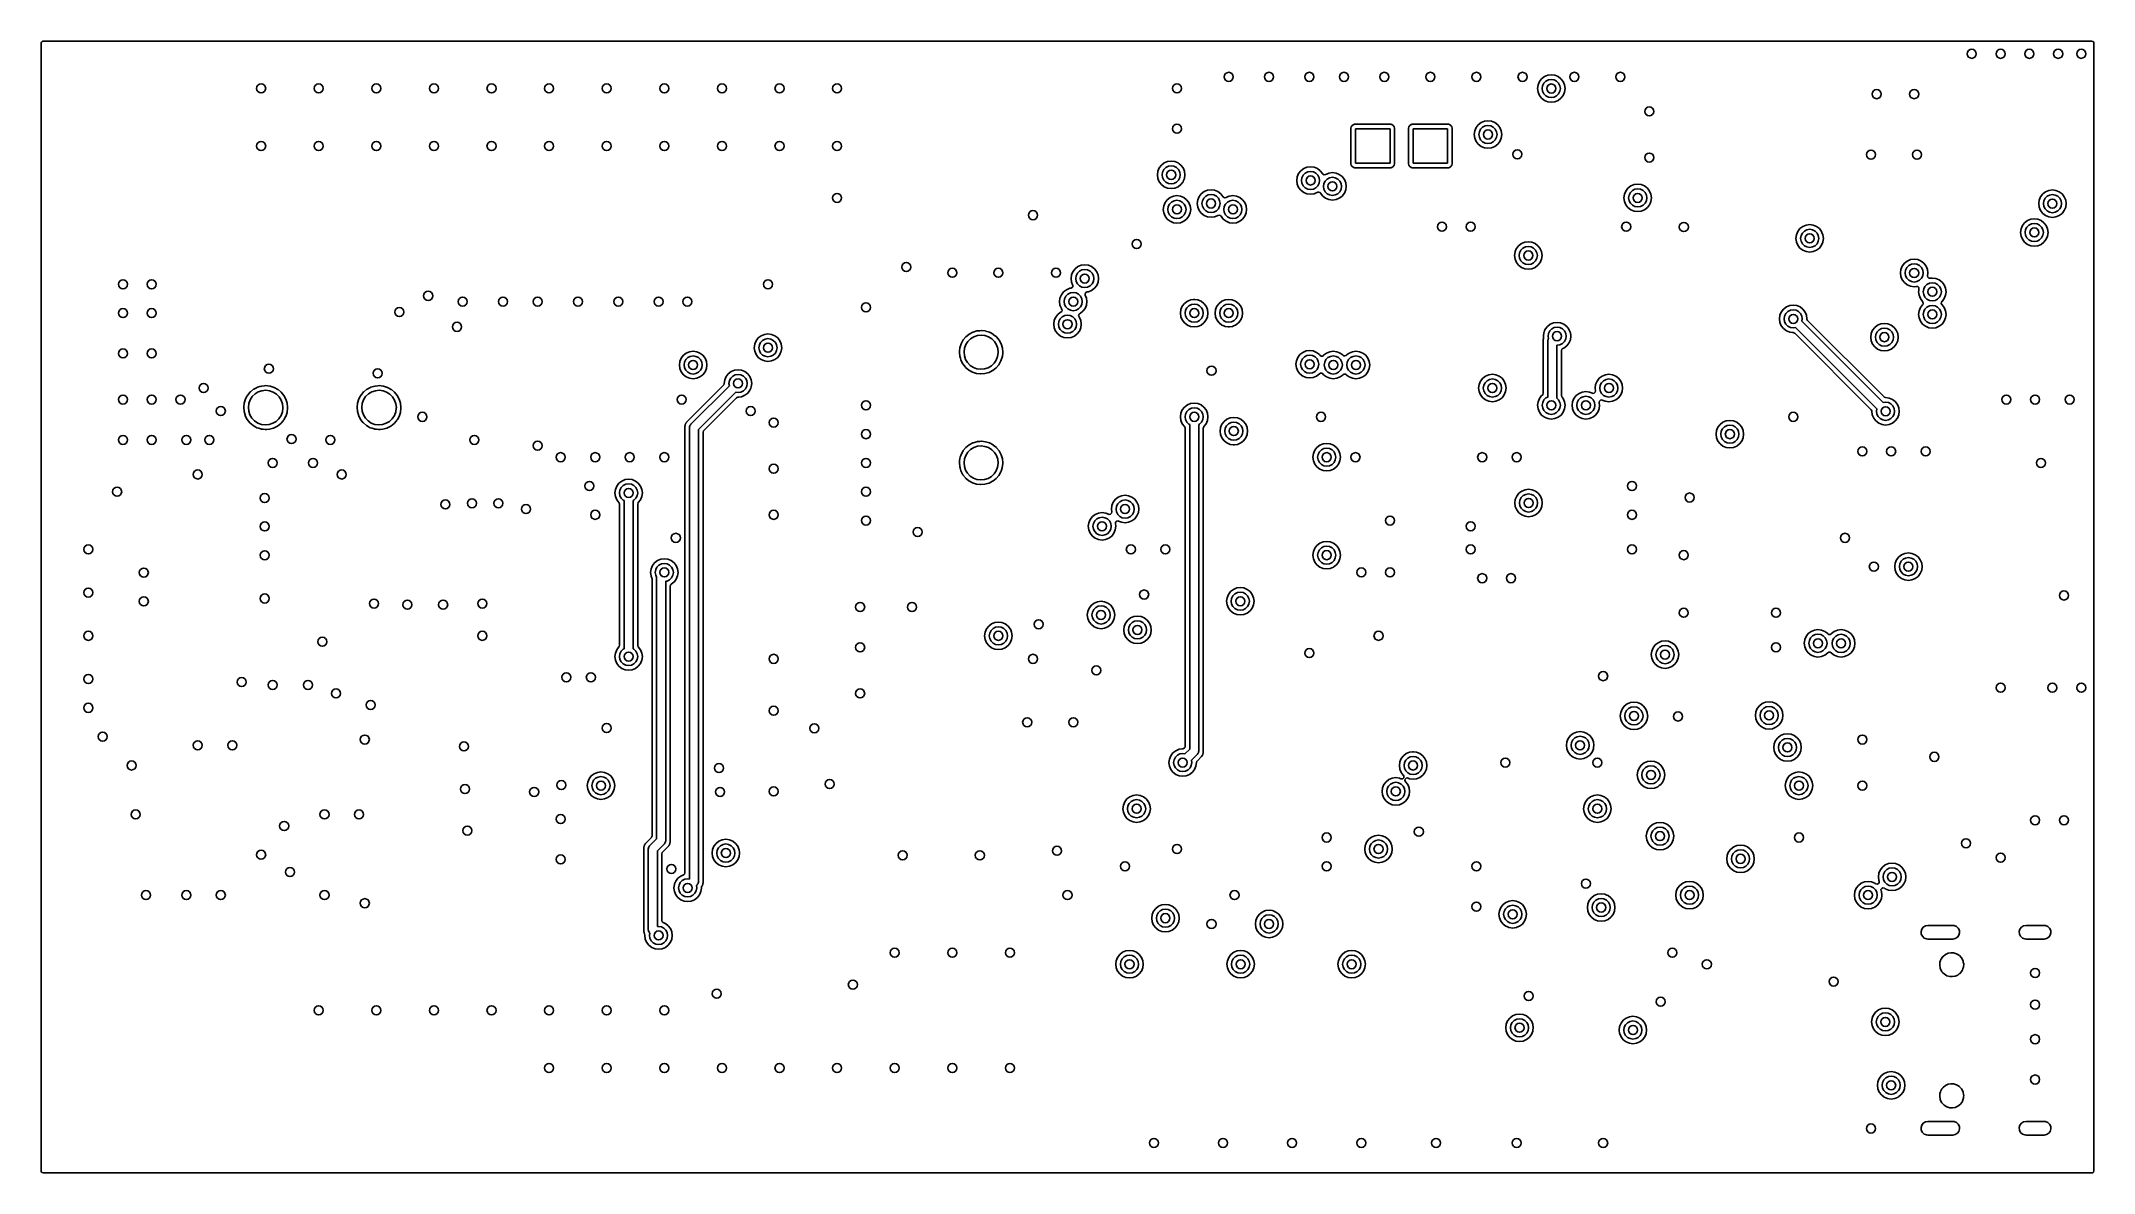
# Model space of a CAD drawing. Extents: x 3.91 to 7.47, y -4.88 to -2.92.
import ezdxf

# ---------------------------------------------------------------- set-up
doc = ezdxf.new("R2010")
doc.units = 0
doc.header["$MEASUREMENT"] = 0
doc.layers.add('BLACK', color=7, linetype='CONTINUOUS')

msp = doc.modelspace()

# ---------------------------------------------------------------- linework, layer by layer
at = {"layer": 'BLACK', "linetype": 'CONTINUOUS'}
for p, q in [((3.90657, -2.91931), (3.90731, -2.91702)), ((3.90657, -4.87573), (3.90657, -2.91931)), ((3.90731, -2.91702), (3.90926, -2.9156)), ((3.90926, -2.9156), (3.91047, -2.91541)), ((3.91047, -2.91541), (7.46688, -2.91541)), ((7.46688, -2.91541), (7.46917, -2.91615)), ((7.46917, -2.91615), (7.47059, -2.9181)), ((7.47059, -2.9181), (7.47078, -2.91931)), ((7.47078, -2.91931), (7.47078, -4.87573)), ((6.50556, -2.99158), (6.50475, -2.99775)), ((6.50795, -2.98583), (6.50556, -2.99158)), ((6.51173, -2.98089), (6.50795, -2.98583)), ((6.51667, -2.9771), (6.51173, -2.98089)), ((6.51285, -2.99775), (6.51362, -2.99289)), ((6.51362, -2.99289), (6.51586, -2.9885)), ((6.51586, -2.9885), (6.51934, -2.98501)), ((6.52242, -2.97472), (6.51667, -2.9771)), ((6.51934, -2.98501), (6.52373, -2.98278)), ((6.5286, -2.97391), (6.52242, -2.97472)), ((6.52373, -2.98278), (6.5286, -2.98201)), ((6.53477, -2.97472), (6.5286, -2.97391)), ((6.5286, -2.98201), (6.53346, -2.98278)), ((6.53346, -2.98278), (6.53785, -2.98501)), ((6.54052, -2.9771), (6.53477, -2.97472)), ((6.53785, -2.98501), (6.54134, -2.9885)), ((6.54546, -2.98089), (6.54052, -2.9771)), ((6.54134, -2.9885), (6.54357, -2.99289)), ((6.54357, -2.99289), (6.54434, -2.99775)), ((6.54925, -2.98583), (6.54546, -2.98089)), ((6.55163, -2.99158), (6.54925, -2.98583)), ((6.55244, -2.99775), (6.55163, -2.99158)), ((6.50475, -2.99775), (6.50556, -3.00392)), ((6.50556, -3.00392), (6.50795, -3.00968)), ((6.50795, -3.00968), (6.51173, -3.01461)), ((6.51173, -3.01461), (6.51667, -3.0184)), ((6.51362, -3.00262), (6.51285, -2.99775)), ((6.51586, -3.00701), (6.51362, -3.00262)), ((6.51934, -3.01049), (6.51586, -3.00701)), ((6.51667, -3.0184), (6.52242, -3.02079)), ((6.52373, -3.01273), (6.51934, -3.01049)), ((6.52242, -3.02079), (6.5286, -3.0216)), ((6.5286, -3.0135), (6.52373, -3.01273)), ((6.53346, -3.01273), (6.5286, -3.0135)), ((6.5286, -3.0216), (6.53477, -3.02079)), ((6.53785, -3.01049), (6.53346, -3.01273)), ((6.53477, -3.02079), (6.54052, -3.0184)), ((6.54134, -3.00701), (6.53785, -3.01049)), ((6.54052, -3.0184), (6.54546, -3.01461)), ((6.54357, -3.00262), (6.54134, -3.00701)), ((6.54434, -2.99775), (6.54357, -3.00262)), ((6.54546, -3.01461), (6.54925, -3.00968)), ((6.54925, -3.00968), (6.55163, -3.00392)), ((6.55163, -3.00392), (6.55244, -2.99775)), ((6.18124, -3.06444), (6.18078, -3.06674)), ((6.18298, -3.06183), (6.18124, -3.06444)), ((6.18559, -3.06008), (6.18298, -3.06183)), ((6.18597, -3.06001), (6.18559, -3.06008)), ((6.18686, -3.05983), (6.18597, -3.06001)), ((6.18597, -3.06001), (6.18597, -3.06001)), ((6.1879, -3.05962), (6.18686, -3.05983)), ((6.24945, -3.05962), (6.1879, -3.05962)), ((6.25049, -3.05983), (6.24945, -3.05962)), ((6.25138, -3.06001), (6.25049, -3.05983)), ((6.25175, -3.06008), (6.25138, -3.06001)), ((6.25138, -3.06001), (6.25138, -3.06001)), ((6.25437, -3.06183), (6.25175, -3.06008)), ((6.25611, -3.06444), (6.25437, -3.06183)), ((6.25657, -3.06674), (6.25611, -3.06444)), ((6.28124, -3.06444), (6.28078, -3.06674)), ((6.28298, -3.06183), (6.28124, -3.06444)), ((6.28559, -3.06008), (6.28298, -3.06183)), ((6.28597, -3.06001), (6.28559, -3.06008)), ((6.28686, -3.05983), (6.28597, -3.06001)), ((6.28597, -3.06001), (6.28597, -3.06001)), ((6.2879, -3.05962), (6.28686, -3.05983)), ((6.34945, -3.05962), (6.2879, -3.05962)), ((6.35049, -3.05983), (6.34945, -3.05962)), ((6.35138, -3.06001), (6.35049, -3.05983)), ((6.35175, -3.06008), (6.35138, -3.06001)), ((6.35138, -3.06001), (6.35138, -3.06001)), ((6.35437, -3.06183), (6.35175, -3.06008)), ((6.35611, -3.06444), (6.35437, -3.06183)), ((6.35657, -3.06674), (6.35611, -3.06444)), ((6.40181, -3.06066), (6.39802, -3.06559)), ((6.40675, -3.05687), (6.40181, -3.06066)), ((6.40593, -3.06826), (6.40942, -3.06478)), ((6.4125, -3.05448), (6.40675, -3.05687)), ((6.40942, -3.06478), (6.41381, -3.06254)), ((6.41867, -3.05367), (6.4125, -3.05448)), ((6.41381, -3.06254), (6.41867, -3.06177)), ((6.42485, -3.05448), (6.41867, -3.05367)), ((6.41867, -3.06177), (6.42354, -3.06254)), ((6.42354, -3.06254), (6.42793, -3.06478)), ((6.4306, -3.05687), (6.42485, -3.05448)), ((6.42793, -3.06478), (6.43142, -3.06826)), ((6.43554, -3.06066), (6.4306, -3.05687)), ((6.43933, -3.06559), (6.43554, -3.06066)), ((6.18078, -3.06674), (6.18078, -3.12829)), ((6.18867, -3.12752), (6.18867, -3.06752)), ((6.18867, -3.06752), (6.24867, -3.06752)), ((6.24867, -3.06752), (6.24867, -3.12752)), ((6.25657, -3.12829), (6.25657, -3.06674)), ((6.28078, -3.06674), (6.28078, -3.12829)), ((6.28867, -3.12752), (6.28867, -3.06752)), ((6.28867, -3.06752), (6.34867, -3.06752)), ((6.34867, -3.06752), (6.34867, -3.12752)), ((6.35657, -3.12829), (6.35657, -3.06674)), ((6.39564, -3.07135), (6.39483, -3.07752)), ((6.39483, -3.07752), (6.39564, -3.08369)), ((6.39802, -3.06559), (6.39564, -3.07135)), ((6.39564, -3.08369), (6.39802, -3.08944)), ((6.39802, -3.08944), (6.40181, -3.09438)), ((6.40181, -3.09438), (6.40675, -3.09817)), ((6.40293, -3.07752), (6.4037, -3.07265)), ((6.4037, -3.08238), (6.40293, -3.07752)), ((6.4037, -3.07265), (6.40593, -3.06826)), ((6.40593, -3.08677), (6.4037, -3.08238)), ((6.40942, -3.09026), (6.40593, -3.08677)), ((6.40675, -3.09817), (6.4125, -3.10055)), ((6.41381, -3.09249), (6.40942, -3.09026)), ((6.4125, -3.10055), (6.41867, -3.10136)), ((6.41867, -3.09326), (6.41381, -3.09249)), ((6.42354, -3.09249), (6.41867, -3.09326)), ((6.41867, -3.10136), (6.42485, -3.10055)), ((6.42793, -3.09026), (6.42354, -3.09249)), ((6.42485, -3.10055), (6.4306, -3.09817)), ((6.43142, -3.08677), (6.42793, -3.09026)), ((6.4306, -3.09817), (6.43554, -3.09438)), ((6.43142, -3.06826), (6.43365, -3.07265)), ((6.43365, -3.08238), (6.43142, -3.08677)), ((6.43365, -3.07265), (6.43442, -3.07752)), ((6.43442, -3.07752), (6.43365, -3.08238)), ((6.43554, -3.09438), (6.43933, -3.08944)), ((6.44171, -3.07135), (6.43933, -3.06559)), ((6.43933, -3.08944), (6.44171, -3.08369)), ((6.44252, -3.07752), (6.44171, -3.07135)), ((6.44171, -3.08369), (6.44252, -3.07752)), ((5.84802, -3.13559), (5.84564, -3.14135)), ((5.85181, -3.13066), (5.84802, -3.13559)), ((5.85675, -3.12687), (5.85181, -3.13066)), ((5.85593, -3.13826), (5.85942, -3.13478)), ((5.8625, -3.12448), (5.85675, -3.12687)), ((5.85942, -3.13478), (5.86381, -3.13254)), ((5.86867, -3.12367), (5.8625, -3.12448)), ((5.86381, -3.13254), (5.86867, -3.13177)), ((5.87485, -3.12448), (5.86867, -3.12367)), ((5.86867, -3.13177), (5.87354, -3.13254)), ((5.87354, -3.13254), (5.87793, -3.13478)), ((5.8806, -3.12687), (5.87485, -3.12448)), ((5.87793, -3.13478), (5.88142, -3.13826)), ((5.88246, -3.12829), (5.8806, -3.12687)), ((5.88554, -3.13066), (5.88246, -3.12829)), ((5.88933, -3.13559), (5.88554, -3.13066)), ((5.89171, -3.14135), (5.88933, -3.13559)), ((6.10449, -3.1343), (6.09874, -3.13668)), ((6.11066, -3.13349), (6.10449, -3.1343)), ((6.11684, -3.1343), (6.11066, -3.13349)), ((6.12259, -3.13668), (6.11684, -3.1343)), ((6.18078, -3.12829), (6.18124, -3.1306)), ((6.18124, -3.1306), (6.18298, -3.13321)), ((6.18298, -3.13321), (6.18559, -3.13495)), ((6.18559, -3.13495), (6.18597, -3.13503)), ((6.18597, -3.13503), (6.18597, -3.13503)), ((6.18597, -3.13503), (6.18686, -3.1352)), ((6.18686, -3.1352), (6.1879, -3.13541)), ((6.1879, -3.13541), (6.24945, -3.13541)), ((6.24867, -3.12752), (6.18867, -3.12752)), ((6.24945, -3.13541), (6.25049, -3.1352)), ((6.25049, -3.1352), (6.25138, -3.13503)), ((6.25138, -3.13503), (6.25175, -3.13495)), ((6.25138, -3.13503), (6.25138, -3.13503)), ((6.25175, -3.13495), (6.25437, -3.13321)), ((6.25437, -3.13321), (6.25611, -3.1306)), ((6.25611, -3.1306), (6.25657, -3.12829)), ((6.28078, -3.12829), (6.28124, -3.1306)), ((6.28124, -3.1306), (6.28298, -3.13321)), ((6.28298, -3.13321), (6.28559, -3.13495)), ((6.28559, -3.13495), (6.28597, -3.13503)), ((6.28597, -3.13503), (6.28597, -3.13503)), ((6.28597, -3.13503), (6.28686, -3.1352)), ((6.28686, -3.1352), (6.2879, -3.13541)), ((6.2879, -3.13541), (6.34945, -3.13541)), ((6.34867, -3.12752), (6.28867, -3.12752)), ((6.34945, -3.13541), (6.35049, -3.1352)), ((6.35049, -3.1352), (6.35138, -3.13503)), ((6.35138, -3.13503), (6.35175, -3.13495)), ((6.35138, -3.13503), (6.35138, -3.13503)), ((6.35175, -3.13495), (6.35437, -3.13321)), ((6.35437, -3.13321), (6.35611, -3.1306)), ((6.35611, -3.1306), (6.35657, -3.12829)), ((5.84564, -3.14135), (5.84483, -3.14752)), ((5.84483, -3.14752), (5.84564, -3.15369)), ((5.84564, -3.15369), (5.84802, -3.15944)), ((5.84802, -3.15944), (5.85181, -3.16438)), ((5.85181, -3.16438), (5.85675, -3.16817)), ((5.85293, -3.14752), (5.8537, -3.14265)), ((5.8537, -3.15238), (5.85293, -3.14752)), ((5.8537, -3.14265), (5.85593, -3.13826)), ((5.85593, -3.15677), (5.8537, -3.15238)), ((5.85942, -3.16026), (5.85593, -3.15677)), ((5.85675, -3.16817), (5.8625, -3.17055)), ((5.86381, -3.16249), (5.85942, -3.16026)), ((5.8625, -3.17055), (5.86867, -3.17136)), ((5.86867, -3.16326), (5.86381, -3.16249)), ((5.87354, -3.16249), (5.86867, -3.16326)), ((5.86867, -3.17136), (5.87485, -3.17055)), ((5.87793, -3.16026), (5.87354, -3.16249)), ((5.87485, -3.17055), (5.8806, -3.16817)), ((5.88142, -3.15677), (5.87793, -3.16026)), ((5.8806, -3.16817), (5.88554, -3.16438)), ((5.88142, -3.13826), (5.88365, -3.14265)), ((5.88365, -3.15238), (5.88142, -3.15677)), ((5.88365, -3.14265), (5.88442, -3.14752)), ((5.88442, -3.14752), (5.88365, -3.15238)), ((5.88554, -3.16438), (5.88933, -3.15944)), ((5.88933, -3.15944), (5.8902, -3.15733)), ((5.8902, -3.15733), (5.89171, -3.15369)), ((5.89252, -3.14752), (5.89171, -3.14135)), ((5.89171, -3.15369), (5.89252, -3.14752)), ((6.08763, -3.15116), (6.08682, -3.15733)), ((6.08682, -3.15733), (6.08763, -3.16351)), ((6.09001, -3.14541), (6.08763, -3.15116)), ((6.08763, -3.16351), (6.09001, -3.16926)), ((6.0938, -3.14047), (6.09001, -3.14541)), ((6.09001, -3.16926), (6.0938, -3.1742)), ((6.09874, -3.13668), (6.0938, -3.14047)), ((6.09492, -3.15733), (6.09569, -3.15247)), ((6.09569, -3.1622), (6.09492, -3.15733)), ((6.09569, -3.15247), (6.09792, -3.14808)), ((6.09792, -3.16659), (6.09569, -3.1622)), ((6.09792, -3.14808), (6.10141, -3.14459)), ((6.10141, -3.17008), (6.09792, -3.16659)), ((6.10141, -3.14459), (6.1058, -3.14236)), ((6.1058, -3.17231), (6.10141, -3.17008)), ((6.1058, -3.14236), (6.11066, -3.14159)), ((6.11066, -3.14159), (6.11553, -3.14236)), ((6.11553, -3.14236), (6.11992, -3.14459)), ((6.11992, -3.17008), (6.11553, -3.17231)), ((6.11992, -3.14459), (6.1234, -3.14808)), ((6.1234, -3.16659), (6.11992, -3.17008)), ((6.12753, -3.14047), (6.12259, -3.13668)), ((6.1234, -3.14808), (6.12564, -3.15247)), ((6.12564, -3.1622), (6.1234, -3.16659)), ((6.12564, -3.15247), (6.12641, -3.15733)), ((6.12641, -3.15733), (6.12564, -3.1622)), ((6.13132, -3.14541), (6.12753, -3.14047)), ((6.13138, -3.14558), (6.13132, -3.14541)), ((6.13211, -3.14647), (6.13138, -3.14558)), ((6.13431, -3.14745), (6.13211, -3.14647)), ((6.13293, -3.16752), (6.1337, -3.16265)), ((6.1337, -3.17238), (6.13293, -3.16752)), ((6.1337, -3.16265), (6.13593, -3.15826)), ((6.13663, -3.14696), (6.13431, -3.14745)), ((6.13593, -3.15826), (6.13942, -3.15478)), ((6.13675, -3.14687), (6.13663, -3.14696)), ((6.13999, -3.14553), (6.13675, -3.14687)), ((6.13942, -3.15478), (6.14381, -3.15254)), ((6.14227, -3.14458), (6.13999, -3.14553)), ((6.1425, -3.14448), (6.14227, -3.14458)), ((6.14867, -3.14367), (6.1425, -3.14448)), ((6.14381, -3.15254), (6.14867, -3.15177)), ((6.15485, -3.14448), (6.14867, -3.14367)), ((6.14867, -3.15177), (6.15354, -3.15254)), ((6.15354, -3.15254), (6.15793, -3.15478)), ((6.1606, -3.14687), (6.15485, -3.14448)), ((6.15793, -3.15478), (6.16142, -3.15826)), ((6.16554, -3.15066), (6.1606, -3.14687)), ((6.16142, -3.15826), (6.16365, -3.16265)), ((6.16365, -3.16265), (6.16442, -3.16752)), ((6.16442, -3.16752), (6.16365, -3.17238)), ((6.16933, -3.15559), (6.16554, -3.15066)), ((6.17171, -3.16135), (6.16933, -3.15559)), ((6.17252, -3.16752), (6.17171, -3.16135)), ((6.17171, -3.17369), (6.17252, -3.16752)), ((6.66181, -3.17066), (6.65802, -3.17559)), ((6.66675, -3.16687), (6.66181, -3.17066)), ((6.6725, -3.16448), (6.66675, -3.16687)), ((6.67867, -3.16367), (6.6725, -3.16448)), ((6.67381, -3.17254), (6.67867, -3.17177)), ((6.68485, -3.16448), (6.67867, -3.16367)), ((6.67867, -3.17177), (6.68354, -3.17254)), ((6.6906, -3.16687), (6.68485, -3.16448)), ((6.69554, -3.17066), (6.6906, -3.16687)), ((6.69933, -3.17559), (6.69554, -3.17066)), ((5.85564, -3.20135), (5.85483, -3.20752)), ((5.85483, -3.20752), (5.85564, -3.21369)), ((5.85802, -3.19559), (5.85564, -3.20135)), ((5.86181, -3.19066), (5.85802, -3.19559)), ((5.86675, -3.18687), (5.86181, -3.19066)), ((5.86293, -3.20752), (5.8637, -3.20265)), ((5.8637, -3.21238), (5.86293, -3.20752)), ((5.8637, -3.20265), (5.86593, -3.19826)), ((5.86593, -3.19826), (5.86942, -3.19478)), ((5.8725, -3.18448), (5.86675, -3.18687)), ((5.86942, -3.19478), (5.87381, -3.19254)), ((5.87867, -3.18367), (5.8725, -3.18448)), ((5.87381, -3.19254), (5.87867, -3.19177)), ((5.88485, -3.18448), (5.87867, -3.18367)), ((5.87867, -3.19177), (5.88354, -3.19254)), ((5.88354, -3.19254), (5.88793, -3.19478)), ((5.8906, -3.18687), (5.88485, -3.18448)), ((5.88793, -3.19478), (5.89142, -3.19826)), ((5.89554, -3.19066), (5.8906, -3.18687)), ((5.89142, -3.19826), (5.89365, -3.20265)), ((5.89365, -3.20265), (5.89442, -3.20752)), ((5.89442, -3.20752), (5.89365, -3.21238)), ((5.89933, -3.19559), (5.89554, -3.19066)), ((5.90003, -3.1973), (5.89933, -3.19559)), ((5.90171, -3.20135), (5.90003, -3.1973)), ((5.90252, -3.20752), (5.90171, -3.20135)), ((5.90171, -3.21369), (5.90252, -3.20752)), ((5.91483, -3.19113), (5.91401, -3.1973)), ((5.91401, -3.1973), (5.91483, -3.20347)), ((5.91721, -3.18537), (5.91483, -3.19113)), ((5.91483, -3.20347), (5.91721, -3.20922)), ((5.921, -3.18044), (5.91721, -3.18537)), ((5.92594, -3.17665), (5.921, -3.18044)), ((5.92211, -3.1973), (5.92288, -3.19243)), ((5.92288, -3.20216), (5.92211, -3.1973)), ((5.92288, -3.19243), (5.92512, -3.18804)), ((5.92512, -3.20655), (5.92288, -3.20216)), ((5.92512, -3.18804), (5.9286, -3.18456)), ((5.9286, -3.21004), (5.92512, -3.20655)), ((5.93169, -3.17426), (5.92594, -3.17665)), ((5.9286, -3.18456), (5.93299, -3.18232)), ((5.93786, -3.17345), (5.93169, -3.17426)), ((5.93299, -3.18232), (5.93786, -3.18155)), ((5.94403, -3.17426), (5.93786, -3.17345)), ((5.93786, -3.18155), (5.94273, -3.18232)), ((5.94273, -3.18232), (5.94712, -3.18456)), ((5.94978, -3.17665), (5.94403, -3.17426)), ((5.94712, -3.18456), (5.9506, -3.18804)), ((5.9506, -3.20655), (5.94712, -3.21004)), ((5.95472, -3.18044), (5.94978, -3.17665)), ((5.9506, -3.18804), (5.95284, -3.19243)), ((5.95284, -3.20216), (5.9506, -3.20655)), ((5.95284, -3.19243), (5.95361, -3.1973)), ((5.95361, -3.1973), (5.95284, -3.20216)), ((5.95851, -3.18537), (5.95472, -3.18044)), ((5.95858, -3.18555), (5.95851, -3.18537)), ((5.95932, -3.18646), (5.95858, -3.18555)), ((5.96152, -3.18744), (5.95932, -3.18646)), ((5.96011, -3.20752), (5.96088, -3.20265)), ((5.96088, -3.21238), (5.96011, -3.20752)), ((5.96088, -3.20265), (5.96312, -3.19826)), ((5.96383, -3.18695), (5.96152, -3.18744)), ((5.96312, -3.19826), (5.9666, -3.19478)), ((5.96394, -3.18687), (5.96383, -3.18695)), ((5.96754, -3.18537), (5.96394, -3.18687)), ((5.9666, -3.19478), (5.97099, -3.19254)), ((5.96945, -3.18458), (5.96754, -3.18537)), ((5.96969, -3.18448), (5.96945, -3.18458)), ((5.97586, -3.18367), (5.96969, -3.18448)), ((5.97099, -3.19254), (5.97586, -3.19177)), ((5.98203, -3.18448), (5.97586, -3.18367)), ((5.97586, -3.19177), (5.98073, -3.19254)), ((5.98073, -3.19254), (5.98512, -3.19478)), ((5.98778, -3.18687), (5.98203, -3.18448)), ((5.98512, -3.19478), (5.9886, -3.19826)), ((5.99272, -3.19066), (5.98778, -3.18687)), ((5.9886, -3.19826), (5.99084, -3.20265)), ((5.99084, -3.20265), (5.99161, -3.20752)), ((5.99161, -3.20752), (5.99084, -3.21238)), ((5.99651, -3.19559), (5.99272, -3.19066)), ((5.99889, -3.20135), (5.99651, -3.19559)), ((5.99971, -3.20752), (5.99889, -3.20135)), ((5.99889, -3.21369), (5.99971, -3.20752)), ((6.0938, -3.1742), (6.09874, -3.17799)), ((6.09874, -3.17799), (6.10449, -3.18037)), ((6.10449, -3.18037), (6.11066, -3.18118)), ((6.11066, -3.17308), (6.1058, -3.17231)), ((6.11553, -3.17231), (6.11066, -3.17308)), ((6.11066, -3.18118), (6.11684, -3.18037)), ((6.11684, -3.18037), (6.11908, -3.17944)), ((6.11908, -3.17944), (6.12235, -3.17808)), ((6.12235, -3.17808), (6.12259, -3.17799)), ((6.12259, -3.17799), (6.12271, -3.17789)), ((6.12271, -3.17789), (6.12503, -3.1774)), ((6.12503, -3.1774), (6.12723, -3.17838)), ((6.12723, -3.17838), (6.12796, -3.17928)), ((6.12796, -3.17928), (6.12802, -3.17944)), ((6.12802, -3.17944), (6.13181, -3.18438)), ((6.13181, -3.18438), (6.13675, -3.18817)), ((6.13593, -3.17677), (6.1337, -3.17238)), ((6.13942, -3.18026), (6.13593, -3.17677)), ((6.13675, -3.18817), (6.1425, -3.19055)), ((6.14381, -3.18249), (6.13942, -3.18026)), ((6.1425, -3.19055), (6.14867, -3.19136)), ((6.14867, -3.18326), (6.14381, -3.18249)), ((6.15354, -3.18249), (6.14867, -3.18326)), ((6.14867, -3.19136), (6.15485, -3.19055)), ((6.15793, -3.18026), (6.15354, -3.18249)), ((6.15485, -3.19055), (6.1606, -3.18817)), ((6.16142, -3.17677), (6.15793, -3.18026)), ((6.1606, -3.18817), (6.16145, -3.18752)), ((6.16365, -3.17238), (6.16142, -3.17677)), ((6.16145, -3.18752), (6.16554, -3.18438)), ((6.16554, -3.18438), (6.16933, -3.17944)), ((6.16933, -3.17944), (6.17171, -3.17369)), ((6.65564, -3.18135), (6.65483, -3.18752)), ((6.65483, -3.18752), (6.65564, -3.19369)), ((6.65802, -3.17559), (6.65564, -3.18135)), ((6.65564, -3.19369), (6.65802, -3.19944)), ((6.65802, -3.19944), (6.66181, -3.20438)), ((6.66181, -3.20438), (6.66675, -3.20817)), ((6.66293, -3.18752), (6.6637, -3.18265)), ((6.6637, -3.19238), (6.66293, -3.18752)), ((6.6637, -3.18265), (6.66593, -3.17826)), ((6.66593, -3.19677), (6.6637, -3.19238)), ((6.66593, -3.17826), (6.66942, -3.17478)), ((6.66942, -3.20026), (6.66593, -3.19677)), ((6.66942, -3.17478), (6.67381, -3.17254)), ((6.67381, -3.20249), (6.66942, -3.20026)), ((6.67867, -3.20326), (6.67381, -3.20249)), ((6.68354, -3.20249), (6.67867, -3.20326)), ((6.68354, -3.17254), (6.68793, -3.17478)), ((6.68793, -3.20026), (6.68354, -3.20249)), ((6.68793, -3.17478), (6.69142, -3.17826)), ((6.69142, -3.19677), (6.68793, -3.20026)), ((6.6906, -3.20817), (6.69554, -3.20438)), ((6.69142, -3.17826), (6.69365, -3.18265)), ((6.69365, -3.19238), (6.69142, -3.19677)), ((6.69365, -3.18265), (6.69442, -3.18752)), ((6.69442, -3.18752), (6.69365, -3.19238)), ((6.69554, -3.20438), (6.69933, -3.19944)), ((6.70171, -3.18135), (6.69933, -3.17559)), ((6.69933, -3.19944), (6.70012, -3.19752)), ((6.70012, -3.19752), (6.70171, -3.19369)), ((6.70252, -3.18752), (6.70171, -3.18135)), ((6.70171, -3.19369), (6.70252, -3.18752)), ((7.37564, -3.19135), (7.37483, -3.19752)), ((7.37483, -3.19752), (7.37564, -3.20369)), ((7.37802, -3.18559), (7.37564, -3.19135)), ((7.37564, -3.20369), (7.37802, -3.20944)), ((7.38181, -3.18066), (7.37802, -3.18559)), ((7.38675, -3.17687), (7.38181, -3.18066)), ((7.38293, -3.19752), (7.3837, -3.19265)), ((7.3837, -3.20238), (7.38293, -3.19752)), ((7.3837, -3.19265), (7.38593, -3.18826)), ((7.38593, -3.20677), (7.3837, -3.20238)), ((7.38593, -3.18826), (7.38942, -3.18478)), ((7.38942, -3.21026), (7.38593, -3.20677)), ((7.3925, -3.17448), (7.38675, -3.17687)), ((7.38942, -3.18478), (7.39381, -3.18254)), ((7.39867, -3.17367), (7.3925, -3.17448)), ((7.39381, -3.18254), (7.39867, -3.18177)), ((7.40485, -3.17448), (7.39867, -3.17367)), ((7.39867, -3.18177), (7.40354, -3.18254)), ((7.40354, -3.18254), (7.40793, -3.18478)), ((7.4106, -3.17687), (7.40485, -3.17448)), ((7.40793, -3.18478), (7.41142, -3.18826)), ((7.41142, -3.20677), (7.40793, -3.21026)), ((7.41554, -3.18066), (7.4106, -3.17687)), ((7.41142, -3.18826), (7.41365, -3.19265)), ((7.41365, -3.20238), (7.41142, -3.20677)), ((7.41365, -3.19265), (7.41442, -3.19752)), ((7.41442, -3.19752), (7.41365, -3.20238)), ((7.41933, -3.18559), (7.41554, -3.18066)), ((7.42171, -3.19135), (7.41933, -3.18559)), ((7.41933, -3.20944), (7.42171, -3.20369)), ((7.42252, -3.19752), (7.42171, -3.19135)), ((7.42171, -3.20369), (7.42252, -3.19752)), ((5.85564, -3.21369), (5.85802, -3.21944)), ((5.85802, -3.21944), (5.86181, -3.22438)), ((5.86181, -3.22438), (5.86675, -3.22817)), ((5.86593, -3.21677), (5.8637, -3.21238)), ((5.86942, -3.22026), (5.86593, -3.21677)), ((5.86675, -3.22817), (5.8725, -3.23055)), ((5.87381, -3.22249), (5.86942, -3.22026)), ((5.8725, -3.23055), (5.87867, -3.23136)), ((5.87867, -3.22326), (5.87381, -3.22249)), ((5.88354, -3.22249), (5.87867, -3.22326)), ((5.87867, -3.23136), (5.88485, -3.23055)), ((5.88793, -3.22026), (5.88354, -3.22249)), ((5.88485, -3.23055), (5.8906, -3.22817)), ((5.89142, -3.21677), (5.88793, -3.22026)), ((5.8906, -3.22817), (5.89554, -3.22438)), ((5.89365, -3.21238), (5.89142, -3.21677)), ((5.89554, -3.22438), (5.89933, -3.21944)), ((5.89933, -3.21944), (5.90171, -3.21369)), ((5.91721, -3.20922), (5.921, -3.21416)), ((5.921, -3.21416), (5.92594, -3.21795)), ((5.92594, -3.21795), (5.93169, -3.22033)), ((5.93299, -3.21227), (5.9286, -3.21004)), ((5.93169, -3.22033), (5.93786, -3.22114)), ((5.93786, -3.21305), (5.93299, -3.21227)), ((5.94273, -3.21227), (5.93786, -3.21305)), ((5.93786, -3.22114), (5.94403, -3.22033)), ((5.94712, -3.21004), (5.94273, -3.21227)), ((5.94403, -3.22033), (5.94569, -3.21964)), ((5.94569, -3.21964), (5.94955, -3.21805)), ((5.94955, -3.21805), (5.94978, -3.21795)), ((5.94978, -3.21795), (5.94989, -3.21786)), ((5.94989, -3.21786), (5.9522, -3.21737)), ((5.9522, -3.21737), (5.9544, -3.21835)), ((5.9544, -3.21835), (5.95513, -3.21926)), ((5.95513, -3.21926), (5.95521, -3.21944)), ((5.95521, -3.21944), (5.959, -3.22438)), ((5.959, -3.22438), (5.96394, -3.22817)), ((5.96312, -3.21677), (5.96088, -3.21238)), ((5.9666, -3.22026), (5.96312, -3.21677)), ((5.96394, -3.22817), (5.96969, -3.23055)), ((5.97099, -3.22249), (5.9666, -3.22026)), ((5.96969, -3.23055), (5.97586, -3.23136)), ((5.97586, -3.22326), (5.97099, -3.22249)), ((5.98073, -3.22249), (5.97586, -3.22326)), ((5.97586, -3.23136), (5.98203, -3.23055)), ((5.98512, -3.22026), (5.98073, -3.22249)), ((5.98203, -3.23055), (5.98778, -3.22817)), ((5.9886, -3.21677), (5.98512, -3.22026)), ((5.98778, -3.22817), (5.99272, -3.22438)), ((5.99084, -3.21238), (5.9886, -3.21677)), ((5.99272, -3.22438), (5.99651, -3.21944)), ((5.99651, -3.21944), (5.99889, -3.21369)), ((6.66675, -3.20817), (6.6725, -3.21055)), ((6.6725, -3.21055), (6.67867, -3.21136)), ((6.67867, -3.21136), (6.68485, -3.21055)), ((6.68485, -3.21055), (6.6906, -3.20817)), ((6.9604, -3.24089), (6.95661, -3.24583)), ((6.96533, -3.2371), (6.9604, -3.24089)), ((6.97109, -3.23472), (6.96533, -3.2371)), ((6.968, -3.24501), (6.97239, -3.24278)), ((6.97726, -3.23391), (6.97109, -3.23472)), ((6.97239, -3.24278), (6.97726, -3.242)), ((6.98343, -3.23472), (6.97726, -3.23391)), ((6.97726, -3.242), (6.98212, -3.24278)), ((6.98212, -3.24278), (6.98651, -3.24501)), ((6.98918, -3.2371), (6.98343, -3.23472)), ((6.99412, -3.24089), (6.98918, -3.2371)), ((6.99791, -3.24583), (6.99412, -3.24089)), ((7.34417, -3.24135), (7.34335, -3.24752)), ((7.34655, -3.23559), (7.34417, -3.24135)), ((7.35034, -3.23066), (7.34655, -3.23559)), ((7.35528, -3.22687), (7.35034, -3.23066)), ((7.35145, -3.24752), (7.35222, -3.24265)), ((7.35222, -3.24265), (7.35446, -3.23826)), ((7.35446, -3.23826), (7.35794, -3.23478)), ((7.36103, -3.22448), (7.35528, -3.22687)), ((7.35794, -3.23478), (7.36233, -3.23254)), ((7.3672, -3.22367), (7.36103, -3.22448)), ((7.36233, -3.23254), (7.3672, -3.23177)), ((7.37337, -3.22448), (7.3672, -3.22367)), ((7.3672, -3.23177), (7.37206, -3.23254)), ((7.37206, -3.23254), (7.37645, -3.23478)), ((7.37912, -3.22687), (7.37337, -3.22448)), ((7.37645, -3.23478), (7.37994, -3.23826)), ((7.37802, -3.20944), (7.38181, -3.21438)), ((7.38406, -3.23066), (7.37912, -3.22687)), ((7.37994, -3.23826), (7.38218, -3.24265)), ((7.38181, -3.21438), (7.38675, -3.21817)), ((7.38218, -3.24265), (7.38295, -3.24752)), ((7.38785, -3.23559), (7.38406, -3.23066)), ((7.38675, -3.21817), (7.3925, -3.22055)), ((7.39023, -3.24135), (7.38785, -3.23559)), ((7.39381, -3.21249), (7.38942, -3.21026)), ((7.39104, -3.24752), (7.39023, -3.24135)), ((7.3925, -3.22055), (7.39867, -3.22136)), ((7.39867, -3.21326), (7.39381, -3.21249)), ((7.40354, -3.21249), (7.39867, -3.21326)), ((7.39867, -3.22136), (7.40485, -3.22055)), ((7.40793, -3.21026), (7.40354, -3.21249)), ((7.40485, -3.22055), (7.4106, -3.21817)), ((7.4106, -3.21817), (7.41554, -3.21438)), ((7.41554, -3.21438), (7.41933, -3.20944)), ((6.46793, -3.27583), (6.46586, -3.28082)), ((6.46802, -3.27559), (6.46793, -3.27583)), ((6.47181, -3.27066), (6.46802, -3.27559)), ((6.47675, -3.26687), (6.47181, -3.27066)), ((6.4737, -3.28265), (6.47593, -3.27826)), ((6.47593, -3.27826), (6.47942, -3.27478)), ((6.4825, -3.26448), (6.47675, -3.26687)), ((6.47942, -3.27478), (6.48381, -3.27254)), ((6.48867, -3.26367), (6.4825, -3.26448)), ((6.48381, -3.27254), (6.48867, -3.27177)), ((6.49485, -3.26448), (6.48867, -3.26367)), ((6.48867, -3.27177), (6.49354, -3.27254)), ((6.49354, -3.27254), (6.49793, -3.27478)), ((6.5006, -3.26687), (6.49485, -3.26448)), ((6.49793, -3.27478), (6.50142, -3.27826)), ((6.50554, -3.27066), (6.5006, -3.26687)), ((6.50142, -3.27826), (6.50365, -3.28265)), ((6.50933, -3.27559), (6.50554, -3.27066)), ((6.50942, -3.27583), (6.50933, -3.27559)), ((6.51149, -3.28082), (6.50942, -3.27583)), ((6.95422, -3.25158), (6.95341, -3.25775)), ((6.95341, -3.25775), (6.95422, -3.26392)), ((6.95661, -3.24583), (6.95422, -3.25158)), ((6.95422, -3.26392), (6.95432, -3.26416)), ((6.95432, -3.26416), (6.95446, -3.26448)), ((6.95446, -3.26448), (6.95661, -3.26968)), ((6.95661, -3.26968), (6.9604, -3.27461)), ((6.9604, -3.27461), (6.96533, -3.2784)), ((6.96151, -3.25775), (6.96228, -3.25289)), ((6.96228, -3.26262), (6.96151, -3.25775)), ((6.96228, -3.25289), (6.96452, -3.2485)), ((6.96452, -3.26701), (6.96228, -3.26262)), ((6.96452, -3.2485), (6.968, -3.24501)), ((6.968, -3.27049), (6.96452, -3.26701)), ((6.96533, -3.2784), (6.97109, -3.28079)), ((6.97239, -3.27273), (6.968, -3.27049)), ((6.97726, -3.2735), (6.97239, -3.27273)), ((6.98212, -3.27273), (6.97726, -3.2735)), ((6.98651, -3.27049), (6.98212, -3.27273)), ((6.98343, -3.28079), (6.98918, -3.2784)), ((6.98651, -3.24501), (6.99, -3.2485)), ((6.99, -3.26701), (6.98651, -3.27049)), ((6.98918, -3.2784), (6.99412, -3.27461)), ((6.99, -3.2485), (6.99223, -3.25289)), ((6.99223, -3.26262), (6.99, -3.26701)), ((6.99223, -3.25289), (6.99301, -3.25775)), ((6.99301, -3.25775), (6.99223, -3.26262)), ((6.99412, -3.27461), (6.99791, -3.26968)), ((6.99861, -3.24752), (6.99791, -3.24583)), ((6.99791, -3.26968), (7.00006, -3.26448)), ((7.00029, -3.25158), (6.99861, -3.24752)), ((7.00006, -3.26448), (7.00019, -3.26416)), ((7.00019, -3.26416), (7.00029, -3.26392)), ((7.0011, -3.25775), (7.00029, -3.25158)), ((7.00029, -3.26392), (7.0011, -3.25775)), ((7.34335, -3.24752), (7.34417, -3.25369)), ((7.34417, -3.25369), (7.34655, -3.25944)), ((7.34655, -3.25944), (7.35034, -3.26438)), ((7.35034, -3.26438), (7.35528, -3.26817)), ((7.35222, -3.25238), (7.35145, -3.24752)), ((7.35446, -3.25677), (7.35222, -3.25238)), ((7.35794, -3.26026), (7.35446, -3.25677)), ((7.35528, -3.26817), (7.36103, -3.27055)), ((7.36233, -3.26249), (7.35794, -3.26026)), ((7.36103, -3.27055), (7.3672, -3.27136)), ((7.3672, -3.26326), (7.36233, -3.26249)), ((7.37206, -3.26249), (7.3672, -3.26326)), ((7.3672, -3.27136), (7.37337, -3.27055)), ((7.37645, -3.26026), (7.37206, -3.26249)), ((7.37337, -3.27055), (7.37912, -3.26817)), ((7.37994, -3.25677), (7.37645, -3.26026)), ((7.37912, -3.26817), (7.38406, -3.26438)), ((7.38218, -3.25238), (7.37994, -3.25677)), ((7.38295, -3.24752), (7.38218, -3.25238)), ((7.38406, -3.26438), (7.38785, -3.25944)), ((7.38785, -3.25944), (7.39023, -3.25369)), ((7.39023, -3.25369), (7.39104, -3.24752)), ((5.70181, -3.31066), (5.69802, -3.31559)), ((5.70675, -3.30687), (5.70181, -3.31066)), ((5.7125, -3.30448), (5.70675, -3.30687)), ((5.70942, -3.31478), (5.71381, -3.31254)), ((5.71867, -3.30367), (5.7125, -3.30448)), ((5.71381, -3.31254), (5.71867, -3.31177)), ((5.72485, -3.30448), (5.71867, -3.30367)), ((5.71867, -3.31177), (5.72354, -3.31254)), ((5.72354, -3.31254), (5.72793, -3.31478)), ((5.7306, -3.30687), (5.72485, -3.30448)), ((5.73554, -3.31066), (5.7306, -3.30687)), ((5.73933, -3.31559), (5.73554, -3.31066)), ((6.46564, -3.28135), (6.46483, -3.28752)), ((6.46483, -3.28752), (6.46564, -3.29369)), ((6.46586, -3.28082), (6.46564, -3.28135)), ((6.46564, -3.29369), (6.46802, -3.29944)), ((6.46802, -3.29944), (6.47181, -3.30438)), ((6.47181, -3.30438), (6.47675, -3.30817)), ((6.47293, -3.28752), (6.4737, -3.28265)), ((6.4737, -3.29238), (6.47293, -3.28752)), ((6.47593, -3.29677), (6.4737, -3.29238)), ((6.47942, -3.30026), (6.47593, -3.29677)), ((6.47675, -3.30817), (6.4825, -3.31055)), ((6.48381, -3.30249), (6.47942, -3.30026)), ((6.4825, -3.31055), (6.48867, -3.31136)), ((6.48867, -3.30326), (6.48381, -3.30249)), ((6.49354, -3.30249), (6.48867, -3.30326)), ((6.48867, -3.31136), (6.49485, -3.31055)), ((6.49793, -3.30026), (6.49354, -3.30249)), ((6.49485, -3.31055), (6.5006, -3.30817)), ((6.50142, -3.29677), (6.49793, -3.30026)), ((6.5006, -3.30817), (6.50554, -3.30438)), ((6.50365, -3.29238), (6.50142, -3.29677)), ((6.50365, -3.28265), (6.50442, -3.28752)), ((6.50442, -3.28752), (6.50365, -3.29238)), ((6.50554, -3.30438), (6.50933, -3.29944)), ((6.50933, -3.29944), (6.51171, -3.29369)), ((6.51171, -3.28135), (6.51149, -3.28082)), ((6.51252, -3.28752), (6.51171, -3.28135)), ((6.51171, -3.29369), (6.51252, -3.28752)), ((6.97109, -3.28079), (6.97726, -3.2816)), ((6.97726, -3.2816), (6.98343, -3.28079)), ((7.13564, -3.3116), (7.13483, -3.31777)), ((7.13802, -3.30585), (7.13564, -3.3116)), ((7.14181, -3.30091), (7.13802, -3.30585)), ((7.14675, -3.29712), (7.14181, -3.30091)), ((7.14293, -3.31777), (7.1437, -3.31291)), ((7.1437, -3.31291), (7.14593, -3.30852)), ((7.14593, -3.30852), (7.14942, -3.30503)), ((7.1525, -3.29474), (7.14675, -3.29712)), ((7.14942, -3.30503), (7.15381, -3.3028)), ((7.15867, -3.29393), (7.1525, -3.29474)), ((7.15381, -3.3028), (7.15867, -3.30202)), ((7.16485, -3.29474), (7.15867, -3.29393)), ((7.15867, -3.30202), (7.16354, -3.3028)), ((7.16354, -3.3028), (7.16793, -3.30503)), ((7.1706, -3.29712), (7.16485, -3.29474)), ((7.16793, -3.30503), (7.17142, -3.30852)), ((7.17554, -3.30091), (7.1706, -3.29712)), ((7.17142, -3.30852), (7.17365, -3.31291)), ((7.17365, -3.31291), (7.17442, -3.31777)), ((7.17933, -3.30585), (7.17554, -3.30091)), ((7.18171, -3.3116), (7.17933, -3.30585)), ((7.18252, -3.31777), (7.18171, -3.3116)), ((5.68675, -3.34687), (5.68181, -3.35066)), ((5.6925, -3.34448), (5.68675, -3.34687)), ((5.69468, -3.3442), (5.6925, -3.34448)), ((5.69671, -3.3433), (5.69468, -3.3442)), ((5.69564, -3.32135), (5.69483, -3.32752)), ((5.69483, -3.32752), (5.69564, -3.33369)), ((5.69802, -3.31559), (5.69564, -3.32135)), ((5.69564, -3.33369), (5.69754, -3.33827)), ((5.69796, -3.34124), (5.69671, -3.3433)), ((5.69754, -3.33827), (5.69778, -3.33884)), ((5.69778, -3.33884), (5.69796, -3.34124)), ((5.70293, -3.32752), (5.7037, -3.32265)), ((5.7037, -3.33238), (5.70293, -3.32752)), ((5.7037, -3.32265), (5.70593, -3.31826)), ((5.70593, -3.33677), (5.7037, -3.33238)), ((5.70593, -3.31826), (5.70942, -3.31478)), ((5.70942, -3.34026), (5.70593, -3.33677)), ((5.71381, -3.34249), (5.70942, -3.34026)), ((5.71867, -3.34326), (5.71381, -3.34249)), ((5.72354, -3.34249), (5.71867, -3.34326)), ((5.72793, -3.34026), (5.72354, -3.34249)), ((5.72485, -3.35055), (5.7306, -3.34817)), ((5.72793, -3.31478), (5.73142, -3.31826)), ((5.73142, -3.33677), (5.72793, -3.34026)), ((5.7306, -3.34817), (5.73554, -3.34438)), ((5.73142, -3.31826), (5.73365, -3.32265)), ((5.73365, -3.33238), (5.73142, -3.33677)), ((5.73365, -3.32265), (5.73442, -3.32752)), ((5.73442, -3.32752), (5.73365, -3.33238)), ((5.73554, -3.34438), (5.73933, -3.33944)), ((5.74023, -3.31777), (5.73933, -3.31559)), ((5.73933, -3.33944), (5.74171, -3.33369)), ((5.74171, -3.32135), (5.74023, -3.31777)), ((5.74252, -3.32752), (5.74171, -3.32135)), ((5.74171, -3.33369), (5.74252, -3.32752)), ((7.13483, -3.31777), (7.13564, -3.32394)), ((7.13564, -3.32394), (7.13802, -3.3297)), ((7.13802, -3.3297), (7.14181, -3.33463)), ((7.14181, -3.33463), (7.14675, -3.33842)), ((7.1437, -3.32264), (7.14293, -3.31777)), ((7.14593, -3.32703), (7.1437, -3.32264)), ((7.14942, -3.33051), (7.14593, -3.32703)), ((7.14675, -3.33842), (7.1525, -3.34081)), ((7.15381, -3.33275), (7.14942, -3.33051)), ((7.1525, -3.34081), (7.15867, -3.34162)), ((7.15867, -3.33352), (7.15381, -3.33275)), ((7.16354, -3.33275), (7.15867, -3.33352)), ((7.15867, -3.34162), (7.16258, -3.3411)), ((7.16258, -3.3411), (7.16495, -3.34154)), ((7.16793, -3.33051), (7.16354, -3.33275)), ((7.16495, -3.34154), (7.16661, -3.34329)), ((7.16662, -3.34801), (7.16631, -3.35043)), ((7.16661, -3.34329), (7.16696, -3.34548)), ((7.16696, -3.34548), (7.16662, -3.34801)), ((7.17142, -3.32703), (7.16793, -3.33051)), ((7.17365, -3.32264), (7.17142, -3.32703)), ((7.17442, -3.31777), (7.17365, -3.32264)), ((7.1744, -3.35043), (7.17517, -3.34556)), ((7.17517, -3.34556), (7.17741, -3.34117)), ((7.17741, -3.34117), (7.18089, -3.33769)), ((7.18089, -3.33769), (7.18528, -3.33545)), ((7.18187, -3.32272), (7.18249, -3.31803)), ((7.18222, -3.32491), (7.18187, -3.32272)), ((7.18387, -3.32666), (7.18222, -3.32491)), ((7.18249, -3.31803), (7.18252, -3.31777)), ((7.18624, -3.3271), (7.18387, -3.32666)), ((7.18528, -3.33545), (7.19015, -3.33468)), ((7.19015, -3.32658), (7.18624, -3.3271)), ((7.19632, -3.32739), (7.19015, -3.32658)), ((7.19015, -3.33468), (7.19502, -3.33545)), ((7.19502, -3.33545), (7.19941, -3.33769)), ((7.20207, -3.32978), (7.19632, -3.32739)), ((7.19941, -3.33769), (7.20289, -3.34117)), ((7.20701, -3.33357), (7.20207, -3.32978)), ((7.20289, -3.34117), (7.20513, -3.34556)), ((7.20513, -3.34556), (7.2059, -3.35043)), ((7.2108, -3.3385), (7.20701, -3.33357)), ((7.21318, -3.34426), (7.2108, -3.3385)), ((7.214, -3.35043), (7.21318, -3.34426)), ((5.67564, -3.36135), (5.67483, -3.36752)), ((5.67483, -3.36752), (5.67564, -3.37369)), ((5.67802, -3.35559), (5.67564, -3.36135)), ((5.67564, -3.37369), (5.67802, -3.37944)), ((5.67721, -3.38587), (5.67699, -3.386)), ((5.67862, -3.38464), (5.67718, -3.38581)), ((5.67718, -3.38581), (5.67721, -3.38587)), ((5.68181, -3.35066), (5.67802, -3.35559)), ((5.67802, -3.37944), (5.67818, -3.37964)), ((5.67818, -3.37964), (5.6785, -3.38006)), ((5.6785, -3.38006), (5.67931, -3.38233)), ((5.67931, -3.38233), (5.67862, -3.38464)), ((5.68293, -3.36752), (5.6837, -3.36265)), ((5.6837, -3.37238), (5.68293, -3.36752)), ((5.6837, -3.36265), (5.68593, -3.35826)), ((5.68593, -3.37677), (5.6837, -3.37238)), ((5.68593, -3.35826), (5.68942, -3.35478)), ((5.68942, -3.38026), (5.68593, -3.37677)), ((5.68942, -3.35478), (5.69381, -3.35254)), ((5.69381, -3.38249), (5.68942, -3.38026)), ((5.69381, -3.35254), (5.69867, -3.35177)), ((5.69867, -3.38326), (5.69381, -3.38249)), ((5.69867, -3.35177), (5.70354, -3.35254)), ((5.70354, -3.38249), (5.69867, -3.38326)), ((5.70354, -3.35254), (5.70793, -3.35478)), ((5.70793, -3.38026), (5.70354, -3.38249)), ((5.70793, -3.35478), (5.71142, -3.35826)), ((5.71142, -3.37677), (5.70793, -3.38026)), ((5.71142, -3.35826), (5.71365, -3.36265)), ((5.71365, -3.37238), (5.71142, -3.37677)), ((5.71145, -3.38752), (5.71554, -3.38438)), ((5.71365, -3.36265), (5.71442, -3.36752)), ((5.71442, -3.36752), (5.71365, -3.37238)), ((5.71554, -3.38438), (5.71933, -3.37944)), ((5.71933, -3.37944), (5.72171, -3.37369)), ((5.71938, -3.35379), (5.72064, -3.35174)), ((5.71957, -3.35619), (5.71938, -3.35379)), ((5.72171, -3.36135), (5.71957, -3.35619)), ((5.72064, -3.35174), (5.72267, -3.35084)), ((5.72252, -3.36752), (5.72171, -3.36135)), ((5.72171, -3.37369), (5.72252, -3.36752)), ((5.72267, -3.35084), (5.72485, -3.35055)), ((5.88564, -3.38135), (5.88483, -3.38752)), ((5.88802, -3.37559), (5.88564, -3.38135)), ((5.89181, -3.37066), (5.88802, -3.37559)), ((5.89675, -3.36687), (5.89181, -3.37066)), ((5.89293, -3.38752), (5.8937, -3.38265)), ((5.8937, -3.38265), (5.89593, -3.37826)), ((5.89593, -3.37826), (5.89942, -3.37478)), ((5.90139, -3.36494), (5.89675, -3.36687)), ((5.89942, -3.37478), (5.90381, -3.37254)), ((5.90227, -3.36458), (5.90139, -3.36494)), ((5.9025, -3.36448), (5.90227, -3.36458)), ((5.90767, -3.3638), (5.9025, -3.36448)), ((5.90381, -3.37254), (5.90867, -3.37177)), ((5.90842, -3.3637), (5.90767, -3.3638)), ((5.90867, -3.36367), (5.90842, -3.3637)), ((5.90893, -3.3637), (5.90867, -3.36367)), ((5.90867, -3.37177), (5.91354, -3.37254)), ((5.90968, -3.3638), (5.90893, -3.3637)), ((5.91485, -3.36448), (5.90968, -3.3638)), ((5.91354, -3.37254), (5.91793, -3.37478)), ((5.91508, -3.36458), (5.91485, -3.36448)), ((5.91596, -3.36494), (5.91508, -3.36458)), ((5.9206, -3.36687), (5.91596, -3.36494)), ((5.91793, -3.37478), (5.92142, -3.37826)), ((5.92554, -3.37066), (5.9206, -3.36687)), ((5.92142, -3.37826), (5.92365, -3.38265)), ((5.92365, -3.38265), (5.92442, -3.38752)), ((5.92933, -3.37559), (5.92554, -3.37066)), ((5.93171, -3.38135), (5.92933, -3.37559)), ((5.93252, -3.38752), (5.93171, -3.38135)), ((5.94564, -3.38135), (5.94483, -3.38752)), ((5.94802, -3.37559), (5.94564, -3.38135)), ((5.95181, -3.37066), (5.94802, -3.37559)), ((5.95675, -3.36687), (5.95181, -3.37066)), ((5.95293, -3.38752), (5.9537, -3.38265)), ((5.9537, -3.38265), (5.95593, -3.37826)), ((5.95593, -3.37826), (5.95942, -3.37478)), ((5.9625, -3.36448), (5.95675, -3.36687)), ((5.95942, -3.37478), (5.96381, -3.37254)), ((5.96867, -3.36367), (5.9625, -3.36448)), ((5.96381, -3.37254), (5.96867, -3.37177)), ((5.97485, -3.36448), (5.96867, -3.36367)), ((5.96867, -3.37177), (5.97354, -3.37254)), ((5.97354, -3.37254), (5.97793, -3.37478)), ((5.9806, -3.36687), (5.97485, -3.36448)), ((5.97793, -3.37478), (5.98142, -3.37826)), ((5.98554, -3.37066), (5.9806, -3.36687)), ((5.98142, -3.37826), (5.98365, -3.38265)), ((5.98365, -3.38265), (5.98442, -3.38752)), ((5.98933, -3.37559), (5.98554, -3.37066)), ((5.99171, -3.38135), (5.98933, -3.37559)), ((5.99252, -3.38752), (5.99171, -3.38135)), ((6.92802, -3.38559), (6.92564, -3.39135)), ((6.93181, -3.38066), (6.92802, -3.38559)), ((6.93675, -3.37687), (6.93181, -3.38066)), ((6.93593, -3.38826), (6.93942, -3.38478)), ((6.9425, -3.37448), (6.93675, -3.37687)), ((6.93942, -3.38478), (6.94381, -3.38254)), ((6.94867, -3.37367), (6.9425, -3.37448)), ((6.94381, -3.38254), (6.94867, -3.38177)), ((6.95485, -3.37448), (6.94867, -3.37367)), ((6.94867, -3.38177), (6.95354, -3.38254)), ((6.95354, -3.38254), (6.95793, -3.38478)), ((6.9606, -3.37687), (6.95485, -3.37448)), ((6.95793, -3.38478), (6.96142, -3.38826)), ((6.96554, -3.38066), (6.9606, -3.37687)), ((6.96933, -3.38559), (6.96554, -3.38066)), ((6.97171, -3.39135), (6.96933, -3.38559)), ((7.16631, -3.35043), (7.16712, -3.3566)), ((7.16712, -3.38361), (7.16631, -3.38978)), ((7.16712, -3.3566), (7.1695, -3.36235)), ((7.1695, -3.37786), (7.16712, -3.38361)), ((7.1695, -3.36235), (7.17329, -3.36729)), ((7.17329, -3.37292), (7.1695, -3.37786)), ((7.17329, -3.36729), (7.17341, -3.36738)), ((7.17343, -3.37281), (7.17329, -3.37292)), ((7.17341, -3.36738), (7.17449, -3.36949)), ((7.17411, -3.37187), (7.17343, -3.37281)), ((7.17449, -3.36949), (7.17411, -3.37187)), ((7.17517, -3.35529), (7.1744, -3.35043)), ((7.1744, -3.38978), (7.17517, -3.38491)), ((7.17741, -3.35968), (7.17517, -3.35529)), ((7.17517, -3.38491), (7.17741, -3.38052)), ((7.18089, -3.36317), (7.17741, -3.35968)), ((7.17741, -3.38052), (7.18089, -3.37704)), ((7.18528, -3.3654), (7.18089, -3.36317)), ((7.18089, -3.37704), (7.18528, -3.3748)), ((7.19015, -3.36618), (7.18528, -3.3654)), ((7.18528, -3.3748), (7.19015, -3.37403)), ((7.19502, -3.3654), (7.19015, -3.36618)), ((7.19015, -3.37403), (7.19502, -3.3748)), ((7.19941, -3.36317), (7.19502, -3.3654)), ((7.19502, -3.3748), (7.19941, -3.37704)), ((7.20289, -3.35968), (7.19941, -3.36317)), ((7.19941, -3.37704), (7.20289, -3.38052)), ((7.20513, -3.35529), (7.20289, -3.35968)), ((7.20289, -3.38052), (7.20513, -3.38491)), ((7.2059, -3.35043), (7.20513, -3.35529)), ((7.20513, -3.38491), (7.2059, -3.38978)), ((7.20581, -3.37071), (7.20619, -3.36833)), ((7.20689, -3.37282), (7.20581, -3.37071)), ((7.20619, -3.36833), (7.20687, -3.3674)), ((7.20687, -3.3674), (7.20701, -3.36729)), ((7.20701, -3.37292), (7.20689, -3.37282)), ((7.20701, -3.36729), (7.2108, -3.36235)), ((7.2108, -3.37786), (7.20701, -3.37292)), ((7.2108, -3.36235), (7.21318, -3.3566)), ((7.21318, -3.38361), (7.2108, -3.37786)), ((7.21318, -3.3566), (7.214, -3.35043)), ((7.214, -3.38978), (7.21318, -3.38361)), ((5.52459, -3.42053), (5.51809, -3.42393)), ((5.52477, -3.42047), (5.52459, -3.42053)), ((5.53145, -3.41851), (5.52477, -3.42047)), ((5.52477, -3.42047), (5.52477, -3.42047)), ((5.53163, -3.41845), (5.53145, -3.41851)), ((5.53145, -3.41851), (5.53145, -3.41851)), ((5.53182, -3.41844), (5.53163, -3.41845)), ((5.5365, -3.41801), (5.53182, -3.41844)), ((5.53182, -3.41844), (5.53182, -3.41844)), ((5.53894, -3.41779), (5.5365, -3.41801)), ((5.53913, -3.41781), (5.53894, -3.41779)), ((5.54605, -3.41854), (5.53913, -3.41781)), ((5.53913, -3.41781), (5.53913, -3.41781)), ((5.54624, -3.41856), (5.54605, -3.41854)), ((5.54605, -3.41854), (5.54605, -3.41854)), ((5.55325, -3.42073), (5.54624, -3.41856)), ((5.55341, -3.42082), (5.55325, -3.42073)), ((5.55436, -3.42133), (5.55341, -3.42082)), ((5.55341, -3.42082), (5.55341, -3.42082)), ((5.5597, -3.42422), (5.55436, -3.42133)), ((5.66564, -3.40058), (5.66483, -3.40675)), ((5.66483, -3.40675), (5.66564, -3.41292)), ((5.66802, -3.39483), (5.66564, -3.40058)), ((5.66564, -3.41292), (5.66802, -3.41867)), ((5.67181, -3.38989), (5.66802, -3.39483)), ((5.66802, -3.41867), (5.67181, -3.42361)), ((5.67675, -3.3861), (5.67181, -3.38989)), ((5.67293, -3.40675), (5.6737, -3.40188)), ((5.6737, -3.41162), (5.67293, -3.40675)), ((5.6737, -3.40188), (5.67593, -3.39749)), ((5.67593, -3.41601), (5.6737, -3.41162)), ((5.67593, -3.39749), (5.67942, -3.39401)), ((5.67942, -3.41949), (5.67593, -3.41601)), ((5.67699, -3.386), (5.67675, -3.3861)), ((5.67942, -3.39401), (5.68381, -3.39177)), ((5.68381, -3.42173), (5.67942, -3.41949)), ((5.68381, -3.39177), (5.68867, -3.391)), ((5.68867, -3.391), (5.69354, -3.39177)), ((5.69354, -3.39177), (5.69793, -3.39401)), ((5.69793, -3.41949), (5.69354, -3.42173)), ((5.69793, -3.39401), (5.70142, -3.39749)), ((5.70142, -3.41601), (5.69793, -3.41949)), ((5.70142, -3.39749), (5.70365, -3.40188)), ((5.70365, -3.41162), (5.70142, -3.41601)), ((5.70365, -3.40188), (5.70442, -3.40675)), ((5.70442, -3.40675), (5.70365, -3.41162)), ((5.70554, -3.42361), (5.70933, -3.41867)), ((5.70804, -3.39193), (5.70873, -3.38962)), ((5.70885, -3.3942), (5.70804, -3.39193)), ((5.70873, -3.38962), (5.71017, -3.38845)), ((5.70933, -3.39483), (5.70885, -3.3942)), ((5.71171, -3.40058), (5.70933, -3.39483)), ((5.70933, -3.41867), (5.71171, -3.41292)), ((5.71014, -3.38839), (5.71036, -3.38827)), ((5.71017, -3.38845), (5.71014, -3.38839)), ((5.71036, -3.38827), (5.7106, -3.38817)), ((5.7106, -3.38817), (5.71145, -3.38752)), ((5.71252, -3.40675), (5.71171, -3.40058)), ((5.71171, -3.41292), (5.71252, -3.40675)), ((5.88483, -3.38752), (5.88564, -3.39369)), ((5.88564, -3.39369), (5.88802, -3.39944)), ((5.88802, -3.39944), (5.89181, -3.40438)), ((5.89181, -3.40438), (5.89675, -3.40817)), ((5.8937, -3.39238), (5.89293, -3.38752)), ((5.89593, -3.39677), (5.8937, -3.39238)), ((5.89942, -3.40026), (5.89593, -3.39677)), ((5.89675, -3.40817), (5.9025, -3.41055)), ((5.90381, -3.40249), (5.89942, -3.40026)), ((5.9025, -3.41055), (5.90867, -3.41136)), ((5.90867, -3.40326), (5.90381, -3.40249)), ((5.91354, -3.40249), (5.90867, -3.40326)), ((5.90867, -3.41136), (5.91485, -3.41055)), ((5.91793, -3.40026), (5.91354, -3.40249)), ((5.91485, -3.41055), (5.9206, -3.40817)), ((5.92142, -3.39677), (5.91793, -3.40026)), ((5.9206, -3.40817), (5.92554, -3.40438)), ((5.92365, -3.39238), (5.92142, -3.39677)), ((5.92442, -3.38752), (5.92365, -3.39238)), ((5.92554, -3.40438), (5.92933, -3.39944)), ((5.92933, -3.39944), (5.93171, -3.39369)), ((5.93171, -3.39369), (5.93252, -3.38752)), ((5.93252, -3.38752), (5.93252, -3.38752)), ((5.94483, -3.38752), (5.94564, -3.39369)), ((5.94564, -3.39369), (5.94802, -3.39944)), ((5.94802, -3.39944), (5.95181, -3.40438)), ((5.95181, -3.40438), (5.95675, -3.40817)), ((5.9537, -3.39238), (5.95293, -3.38752)), ((5.95593, -3.39677), (5.9537, -3.39238)), ((5.95942, -3.40026), (5.95593, -3.39677)), ((5.95675, -3.40817), (5.96031, -3.40964)), ((5.96381, -3.40249), (5.95942, -3.40026)), ((5.96031, -3.40964), (5.96227, -3.41045)), ((5.96227, -3.41045), (5.9625, -3.41055)), ((5.9625, -3.41055), (5.96767, -3.41123)), ((5.96867, -3.40327), (5.96381, -3.40249)), ((5.96767, -3.41123), (5.96842, -3.41133)), ((5.96842, -3.41133), (5.96867, -3.41136)), ((5.97354, -3.40249), (5.96867, -3.40327)), ((5.96867, -3.41136), (5.96893, -3.41133)), ((5.96893, -3.41133), (5.96968, -3.41123)), ((5.96968, -3.41123), (5.97485, -3.41055)), ((5.97793, -3.40026), (5.97354, -3.40249)), ((5.97485, -3.41055), (5.97508, -3.41045)), ((5.97508, -3.41045), (5.97704, -3.40964)), ((5.97704, -3.40964), (5.9806, -3.40817)), ((5.98142, -3.39677), (5.97793, -3.40026)), ((5.9806, -3.40817), (5.98554, -3.40438)), ((5.98365, -3.39238), (5.98142, -3.39677)), ((5.98442, -3.38752), (5.98365, -3.39238)), ((5.98554, -3.40438), (5.98933, -3.39944)), ((5.98933, -3.39944), (5.99012, -3.39752)), ((5.99012, -3.39752), (5.99171, -3.39369)), ((5.99171, -3.39369), (5.99252, -3.38752)), ((6.51564, -3.42135), (6.51483, -3.42752)), ((6.51598, -3.42053), (6.51564, -3.42135)), ((6.51684, -3.41845), (6.51598, -3.42053)), ((6.51802, -3.41559), (6.51684, -3.41845)), ((6.52181, -3.41066), (6.51802, -3.41559)), ((6.52675, -3.40687), (6.52181, -3.41066)), ((6.5237, -3.42265), (6.52593, -3.41826)), ((6.52593, -3.41826), (6.52942, -3.41478)), ((6.5325, -3.40448), (6.52675, -3.40687)), ((6.52942, -3.41478), (6.53381, -3.41254)), ((6.53867, -3.40367), (6.5325, -3.40448)), ((6.53381, -3.41254), (6.53867, -3.41177)), ((6.54485, -3.40448), (6.53867, -3.40367)), ((6.53867, -3.41177), (6.54354, -3.41254)), ((6.54354, -3.41254), (6.54793, -3.41478)), ((6.5506, -3.40687), (6.54485, -3.40448)), ((6.54793, -3.41478), (6.55142, -3.41826)), ((6.55554, -3.41066), (6.5506, -3.40687)), ((6.55142, -3.41826), (6.55365, -3.42265)), ((6.55933, -3.41559), (6.55554, -3.41066)), ((6.56051, -3.41845), (6.55933, -3.41559)), ((6.56137, -3.42053), (6.56051, -3.41845)), ((6.56171, -3.42135), (6.56137, -3.42053)), ((6.56252, -3.42752), (6.56171, -3.42135)), ((6.92564, -3.39135), (6.92483, -3.39752)), ((6.92483, -3.39752), (6.92564, -3.40369)), ((6.92564, -3.40369), (6.92802, -3.40944)), ((6.92802, -3.40944), (6.93181, -3.41438)), ((6.93181, -3.41438), (6.93675, -3.41817)), ((6.93293, -3.39752), (6.9337, -3.39265)), ((6.9337, -3.40238), (6.93293, -3.39752)), ((6.9337, -3.39265), (6.93593, -3.38826)), ((6.93593, -3.40677), (6.9337, -3.40238)), ((6.93942, -3.41026), (6.93593, -3.40677)), ((6.93675, -3.41817), (6.9425, -3.42055)), ((6.94381, -3.41249), (6.93942, -3.41026)), ((6.9425, -3.42055), (6.94731, -3.42118)), ((6.94867, -3.41326), (6.94381, -3.41249)), ((6.94731, -3.42118), (6.94842, -3.42133)), ((6.94842, -3.42133), (6.94867, -3.42136)), ((6.95266, -3.41263), (6.94867, -3.41326)), ((6.94867, -3.42136), (6.94868, -3.42136)), ((6.94868, -3.42136), (6.95086, -3.42207)), ((7.09391, -3.55389), (6.95266, -3.41263)), ((6.96142, -3.38826), (6.96365, -3.39265)), ((6.96365, -3.39265), (6.96442, -3.39752)), ((6.96442, -3.39752), (6.96379, -3.4015)), ((6.96379, -3.4015), (7.10505, -3.54275)), ((6.97252, -3.39752), (6.97171, -3.39135)), ((6.9725, -3.39764), (6.97252, -3.39752)), ((6.97254, -3.39803), (6.9725, -3.39764)), ((6.97363, -3.40017), (6.97254, -3.39803)), ((7.10637, -3.53292), (6.97363, -3.40017)), ((7.08635, -3.41727), (7.08397, -3.42302)), ((7.09014, -3.41233), (7.08635, -3.41727)), ((7.09508, -3.40854), (7.09014, -3.41233)), ((7.09202, -3.42433), (7.09426, -3.41994)), ((7.09426, -3.41994), (7.09774, -3.41645)), ((7.10083, -3.40616), (7.09508, -3.40854)), ((7.09774, -3.41645), (7.10213, -3.41422)), ((7.107, -3.40535), (7.10083, -3.40616)), ((7.10213, -3.41422), (7.107, -3.41345)), ((7.11317, -3.40616), (7.107, -3.40535)), ((7.107, -3.41345), (7.11186, -3.41422)), ((7.11186, -3.41422), (7.11625, -3.41645)), ((7.11892, -3.40854), (7.11317, -3.40616)), ((7.11625, -3.41645), (7.11974, -3.41994)), ((7.12386, -3.41233), (7.11892, -3.40854)), ((7.11974, -3.41994), (7.12198, -3.42433)), ((7.12765, -3.41727), (7.12386, -3.41233)), ((7.13003, -3.42302), (7.12765, -3.41727)), ((7.16631, -3.38978), (7.16712, -3.39595)), ((7.16712, -3.39595), (7.1695, -3.4017)), ((7.1695, -3.4017), (7.17329, -3.40664)), ((7.17329, -3.40664), (7.17823, -3.41043)), ((7.17517, -3.39464), (7.1744, -3.38978)), ((7.17741, -3.39903), (7.17517, -3.39464)), ((7.18089, -3.40252), (7.17741, -3.39903)), ((7.17823, -3.41043), (7.18398, -3.41281)), ((7.18528, -3.40476), (7.18089, -3.40252)), ((7.18398, -3.41281), (7.19015, -3.41362)), ((7.19015, -3.40553), (7.18528, -3.40476)), ((7.19502, -3.40476), (7.19015, -3.40553)), ((7.19015, -3.41362), (7.19632, -3.41281)), ((7.19941, -3.40252), (7.19502, -3.40476)), ((7.19632, -3.41281), (7.20207, -3.41043)), ((7.20289, -3.39903), (7.19941, -3.40252)), ((7.20207, -3.41043), (7.20701, -3.40664)), ((7.20513, -3.39464), (7.20289, -3.39903)), ((7.2059, -3.38978), (7.20513, -3.39464)), ((7.20701, -3.40664), (7.2108, -3.4017)), ((7.2108, -3.4017), (7.21318, -3.39595)), ((7.21318, -3.39595), (7.214, -3.38978)), ((5.02675, -3.45687), (5.02181, -3.46066)), ((5.0325, -3.45448), (5.02675, -3.45687)), ((5.03867, -3.45367), (5.0325, -3.45448)), ((5.04485, -3.45448), (5.03867, -3.45367)), ((5.0506, -3.45687), (5.04485, -3.45448)), ((5.05554, -3.46066), (5.0506, -3.45687)), ((5.14564, -3.44135), (5.14483, -3.44752)), ((5.14483, -3.44752), (5.14564, -3.45369)), ((5.14576, -3.44106), (5.14564, -3.44135)), ((5.14564, -3.45369), (5.14802, -3.45944)), ((5.14793, -3.43583), (5.14576, -3.44106)), ((5.14802, -3.43559), (5.14793, -3.43583)), ((5.15181, -3.43066), (5.14802, -3.43559)), ((5.15675, -3.42687), (5.15181, -3.43066)), ((5.15293, -3.44752), (5.1537, -3.44265)), ((5.1537, -3.45238), (5.15293, -3.44752)), ((5.1537, -3.44265), (5.15593, -3.43826)), ((5.15593, -3.45677), (5.1537, -3.45238)), ((5.15593, -3.43826), (5.15942, -3.43478)), ((5.15942, -3.46026), (5.15593, -3.45677)), ((5.1625, -3.42448), (5.15675, -3.42687)), ((5.15942, -3.43478), (5.16381, -3.43254)), ((5.16867, -3.42367), (5.1625, -3.42448)), ((5.16381, -3.43254), (5.16867, -3.43177)), ((5.17485, -3.42448), (5.16867, -3.42367)), ((5.16867, -3.43177), (5.17354, -3.43254)), ((5.17354, -3.43254), (5.17793, -3.43478)), ((5.1806, -3.42687), (5.17485, -3.42448)), ((5.17793, -3.43478), (5.18142, -3.43826)), ((5.18142, -3.45677), (5.17793, -3.46026)), ((5.18554, -3.43066), (5.1806, -3.42687)), ((5.18142, -3.43826), (5.18365, -3.44265)), ((5.18365, -3.45238), (5.18142, -3.45677)), ((5.18365, -3.44265), (5.18442, -3.44752)), ((5.18442, -3.44752), (5.18365, -3.45238)), ((5.18933, -3.43559), (5.18554, -3.43066)), ((5.18942, -3.43583), (5.18933, -3.43559)), ((5.18933, -3.45944), (5.19122, -3.45487)), ((5.19159, -3.44106), (5.18942, -3.43583)), ((5.19122, -3.45487), (5.19171, -3.45369)), ((5.19171, -3.44135), (5.19159, -3.44106)), ((5.19252, -3.44752), (5.19171, -3.44135)), ((5.19171, -3.45369), (5.19252, -3.44752)), ((5.50125, -3.45332), (5.50108, -3.45487)), ((5.50108, -3.45487), (5.5012, -3.45633)), ((5.5012, -3.45633), (5.50166, -3.46185)), ((5.50187, -3.44776), (5.50125, -3.45332)), ((5.50189, -3.44757), (5.50187, -3.44776)), ((5.50187, -3.44776), (5.50187, -3.44776)), ((5.50244, -3.44585), (5.50189, -3.44757)), ((5.50406, -3.44076), (5.50244, -3.44585)), ((5.50411, -3.44058), (5.50406, -3.44076)), ((5.50406, -3.44076), (5.50406, -3.44076)), ((5.50765, -3.43415), (5.50411, -3.44058)), ((5.50777, -3.434), (5.50765, -3.43415)), ((5.51224, -3.42867), (5.50777, -3.434)), ((5.50777, -3.434), (5.50777, -3.434)), ((5.50915, -3.45498), (5.50998, -3.44845)), ((5.50979, -3.46153), (5.50915, -3.45498)), ((5.50998, -3.44845), (5.51223, -3.44226)), ((5.51223, -3.44226), (5.51579, -3.43673)), ((5.51237, -3.42853), (5.51224, -3.42867)), ((5.51424, -3.42702), (5.51237, -3.42853)), ((5.51794, -3.42405), (5.51424, -3.42702)), ((5.51579, -3.43673), (5.5205, -3.43212)), ((5.51809, -3.42393), (5.51794, -3.42405)), ((5.51794, -3.42405), (5.51794, -3.42405)), ((5.5205, -3.43212), (5.5261, -3.42867)), ((5.5261, -3.42867), (5.53233, -3.42655)), ((5.53233, -3.42655), (5.53888, -3.42586)), ((5.53888, -3.42586), (5.54542, -3.42664)), ((5.54542, -3.42664), (5.55162, -3.42885)), ((5.55162, -3.42885), (5.55718, -3.43238)), ((5.55718, -3.43238), (5.56182, -3.43705)), ((5.55985, -3.42434), (5.5597, -3.42422)), ((5.56521, -3.42877), (5.55985, -3.42434)), ((5.55985, -3.42434), (5.55985, -3.42434)), ((5.56182, -3.43705), (5.5653, -3.44263)), ((5.56536, -3.42889), (5.56521, -3.42877)), ((5.5653, -3.44263), (5.56747, -3.44885)), ((5.56999, -3.43458), (5.56536, -3.42889)), ((5.56819, -3.45622), (5.56727, -3.46273)), ((5.56747, -3.44885), (5.5682, -3.45539)), ((5.5682, -3.45539), (5.56819, -3.45622)), ((5.57344, -3.44106), (5.56999, -3.43458)), ((5.57556, -3.44809), (5.57344, -3.44106)), ((5.57555, -3.4621), (5.57621, -3.45687)), ((5.57628, -3.45539), (5.57556, -3.44809)), ((5.57621, -3.45687), (5.57626, -3.45644)), ((5.57626, -3.45644), (5.57628, -3.45539)), ((5.67181, -3.42361), (5.67675, -3.4274)), ((5.67675, -3.4274), (5.6825, -3.42978)), ((5.6825, -3.42978), (5.68867, -3.43059)), ((5.68867, -3.4225), (5.68381, -3.42173)), ((5.69354, -3.42173), (5.68867, -3.4225)), ((5.68867, -3.43059), (5.69485, -3.42978)), ((5.69485, -3.42978), (5.7006, -3.4274)), ((5.7006, -3.4274), (5.70554, -3.42361)), ((6.09722, -3.45561), (6.09229, -3.4594)), ((6.10298, -3.45322), (6.09722, -3.45561)), ((6.10915, -3.45241), (6.10298, -3.45322)), ((6.11532, -3.45322), (6.10915, -3.45241)), ((6.12107, -3.45561), (6.11532, -3.45322)), ((6.12601, -3.4594), (6.12107, -3.45561)), ((6.13823, -3.45687), (6.13329, -3.46066)), ((6.14398, -3.45448), (6.13823, -3.45687)), ((6.15015, -3.45367), (6.14398, -3.45448)), ((6.15632, -3.45448), (6.15015, -3.45367)), ((6.16207, -3.45687), (6.15632, -3.45448)), ((6.16701, -3.46066), (6.16207, -3.45687)), ((6.17758, -3.45687), (6.17264, -3.46066)), ((6.18333, -3.45448), (6.17758, -3.45687)), ((6.1895, -3.45367), (6.18333, -3.45448)), ((6.19567, -3.45448), (6.1895, -3.45367)), ((6.20142, -3.45687), (6.19567, -3.45448)), ((6.20636, -3.46066), (6.20142, -3.45687)), ((6.51499, -3.43232), (6.5147, -3.43323)), ((6.5147, -3.43323), (6.5147, -3.52652)), ((6.51483, -3.42752), (6.51486, -3.42777)), ((6.51486, -3.42777), (6.51486, -3.42777)), ((6.51486, -3.42777), (6.5152, -3.43031)), ((6.51513, -3.43173), (6.51499, -3.43232)), ((6.51518, -3.43143), (6.51513, -3.43173)), ((6.5152, -3.43031), (6.51518, -3.43143)), ((6.52259, -3.43571), (6.52289, -3.43443)), ((6.52259, -3.53316), (6.52259, -3.43571)), ((6.52289, -3.43443), (6.52303, -3.43312)), ((6.52293, -3.42752), (6.5237, -3.42265)), ((6.52363, -3.43198), (6.52293, -3.42752)), ((6.52303, -3.43312), (6.52328, -3.43274)), ((6.52328, -3.43274), (6.52338, -3.4323)), ((6.52338, -3.4323), (6.52363, -3.43198)), ((6.53867, -3.44326), (6.53834, -3.44321)), ((6.53834, -3.44321), (6.53834, -3.53519)), ((6.54354, -3.44249), (6.53867, -3.44326)), ((6.54793, -3.44026), (6.54354, -3.44249)), ((6.54623, -3.45258), (6.54698, -3.45029)), ((6.54623, -3.53024), (6.54623, -3.45258)), ((6.54698, -3.45029), (6.54864, -3.44898)), ((6.55142, -3.43677), (6.54793, -3.44026)), ((6.54864, -3.44898), (6.55033, -3.44828)), ((6.55033, -3.44828), (6.5506, -3.44817)), ((6.5506, -3.44817), (6.55554, -3.44438)), ((6.55365, -3.43238), (6.55142, -3.43677)), ((6.55365, -3.42265), (6.55442, -3.42752)), ((6.55442, -3.42752), (6.55365, -3.43238)), ((6.55554, -3.44438), (6.55933, -3.43944)), ((6.55933, -3.43944), (6.56171, -3.43369)), ((6.56171, -3.43369), (6.56252, -3.42752)), ((6.95086, -3.42207), (6.95133, -3.42247)), ((6.95133, -3.42247), (7.08408, -3.55522)), ((7.08397, -3.42302), (7.08315, -3.42919)), ((7.08315, -3.42919), (7.08397, -3.43537)), ((7.08397, -3.43537), (7.08635, -3.44112)), ((7.08635, -3.44112), (7.09014, -3.44605)), ((7.09014, -3.44605), (7.09508, -3.44984)), ((7.09125, -3.42919), (7.09202, -3.42433)), ((7.09202, -3.43406), (7.09125, -3.42919)), ((7.09426, -3.43845), (7.09202, -3.43406)), ((7.09774, -3.44193), (7.09426, -3.43845)), ((7.09508, -3.44984), (7.10083, -3.45223)), ((7.10213, -3.44417), (7.09774, -3.44193)), ((7.10083, -3.45223), (7.107, -3.45304)), ((7.107, -3.44494), (7.10213, -3.44417)), ((7.11186, -3.44417), (7.107, -3.44494)), ((7.107, -3.45304), (7.11317, -3.45223)), ((7.11625, -3.44193), (7.11186, -3.44417)), ((7.11317, -3.45223), (7.11892, -3.44984)), ((7.11974, -3.43845), (7.11625, -3.44193)), ((7.11892, -3.44984), (7.12386, -3.44605)), ((7.12198, -3.43406), (7.11974, -3.43845)), ((7.12198, -3.42433), (7.12275, -3.42919)), ((7.12275, -3.42919), (7.12198, -3.43406)), ((7.12386, -3.44605), (7.12765, -3.44112)), ((7.12765, -3.44112), (7.13003, -3.43537)), ((7.13084, -3.42919), (7.13003, -3.42302)), ((7.13003, -3.43537), (7.13084, -3.42919)), ((5.01564, -3.47135), (5.01483, -3.47752)), ((5.01483, -3.47752), (5.01564, -3.48369)), ((5.01802, -3.46559), (5.01564, -3.47135)), ((5.01564, -3.48369), (5.01802, -3.48944)), ((5.02181, -3.46066), (5.01802, -3.46559)), ((5.01802, -3.48944), (5.02181, -3.49438)), ((5.02293, -3.47752), (5.0237, -3.47265)), ((5.0237, -3.48238), (5.02293, -3.47752)), ((5.0237, -3.47265), (5.02593, -3.46826)), ((5.02593, -3.48677), (5.0237, -3.48238)), ((5.02593, -3.46826), (5.02942, -3.46478)), ((5.02942, -3.49026), (5.02593, -3.48677)), ((5.02942, -3.46478), (5.03381, -3.46254)), ((5.03381, -3.49249), (5.02942, -3.49026)), ((5.03381, -3.46254), (5.03867, -3.46177)), ((5.03867, -3.49326), (5.03381, -3.49249)), ((5.03867, -3.46177), (5.04354, -3.46254)), ((5.04354, -3.49249), (5.03867, -3.49326)), ((5.04354, -3.46254), (5.04793, -3.46478)), ((5.04793, -3.49026), (5.04354, -3.49249)), ((5.04793, -3.46478), (5.05142, -3.46826)), ((5.05142, -3.48677), (5.04793, -3.49026)), ((5.05142, -3.46826), (5.05365, -3.47265)), ((5.05365, -3.48238), (5.05142, -3.48677)), ((5.05365, -3.47265), (5.05442, -3.47752)), ((5.05442, -3.47752), (5.05365, -3.48238)), ((5.05933, -3.46559), (5.05554, -3.46066)), ((5.05554, -3.49438), (5.05933, -3.48944)), ((5.06171, -3.47135), (5.05933, -3.46559)), ((5.05933, -3.48944), (5.06171, -3.48369)), ((5.06252, -3.47752), (5.06171, -3.47135)), ((5.06171, -3.48369), (5.06252, -3.47752)), ((5.09981, -3.49266), (5.09602, -3.49759)), ((5.10475, -3.48887), (5.09981, -3.49266)), ((5.1105, -3.48648), (5.10475, -3.48887)), ((5.11667, -3.48567), (5.1105, -3.48648)), ((5.12285, -3.48648), (5.11667, -3.48567)), ((5.1286, -3.48887), (5.12285, -3.48648)), ((5.13354, -3.49266), (5.1286, -3.48887)), ((5.13733, -3.49759), (5.13354, -3.49266)), ((5.14802, -3.45944), (5.15181, -3.46438)), ((5.15181, -3.46438), (5.15675, -3.46817)), ((5.15675, -3.46817), (5.1625, -3.47055)), ((5.16381, -3.46249), (5.15942, -3.46026)), ((5.1625, -3.47055), (5.16867, -3.47136)), ((5.16867, -3.46326), (5.16381, -3.46249)), ((5.17354, -3.46249), (5.16867, -3.46326)), ((5.16867, -3.47136), (5.17485, -3.47055)), ((5.17793, -3.46026), (5.17354, -3.46249)), ((5.17485, -3.47055), (5.1806, -3.46817)), ((5.1806, -3.46817), (5.18554, -3.46438)), ((5.18554, -3.46438), (5.18933, -3.45944)), ((5.50166, -3.46185), (5.50169, -3.46218)), ((5.50169, -3.46218), (5.50174, -3.46236)), ((5.50174, -3.46236), (5.50174, -3.46236)), ((5.50174, -3.46236), (5.50274, -3.46583)), ((5.50274, -3.46583), (5.50371, -3.46923)), ((5.50371, -3.46923), (5.50707, -3.47576)), ((5.50707, -3.47576), (5.51163, -3.48151)), ((5.51187, -3.46778), (5.50979, -3.46153)), ((5.51163, -3.48151), (5.51177, -3.48164)), ((5.51177, -3.48164), (5.51177, -3.48164)), ((5.51177, -3.48164), (5.51707, -3.48614)), ((5.51528, -3.47341), (5.51187, -3.46778)), ((5.51985, -3.47814), (5.51528, -3.47341)), ((5.51707, -3.48614), (5.51707, -3.48614)), ((5.51707, -3.48614), (5.51721, -3.48627)), ((5.51721, -3.48627), (5.51738, -3.48636)), ((5.51738, -3.48636), (5.51738, -3.48636)), ((5.51738, -3.48636), (5.51856, -3.48702)), ((5.51856, -3.48702), (5.52362, -3.48985)), ((5.52536, -3.48175), (5.51985, -3.47814)), ((5.52362, -3.48985), (5.5238, -3.48991)), ((5.5238, -3.48991), (5.53042, -3.49206)), ((5.53153, -3.48404), (5.52536, -3.48175)), ((5.53042, -3.49206), (5.53042, -3.49206)), ((5.53042, -3.49206), (5.5306, -3.49212)), ((5.5306, -3.49212), (5.53789, -3.49298)), ((5.53806, -3.48491), (5.53153, -3.48404)), ((5.54461, -3.48432), (5.53806, -3.48491)), ((5.53808, -3.49297), (5.54501, -3.49244)), ((5.55087, -3.48228), (5.54461, -3.48432)), ((5.54501, -3.49244), (5.5452, -3.49242)), ((5.54501, -3.49244), (5.54501, -3.49244)), ((5.5452, -3.49242), (5.55227, -3.49045)), ((5.55653, -3.47891), (5.55087, -3.48228)), ((5.55227, -3.49045), (5.55244, -3.49036)), ((5.55244, -3.49036), (5.55865, -3.48723)), ((5.55244, -3.49036), (5.55244, -3.49036)), ((5.56129, -3.47437), (5.55653, -3.47891)), ((5.55865, -3.48723), (5.55882, -3.48714)), ((5.55865, -3.48723), (5.55865, -3.48723)), ((5.55882, -3.48714), (5.56461, -3.48262)), ((5.56494, -3.46889), (5.56129, -3.47437)), ((5.56461, -3.48262), (5.5694, -3.47707)), ((5.56727, -3.46273), (5.56494, -3.46889)), ((5.5694, -3.47707), (5.56986, -3.47626)), ((5.56986, -3.47626), (5.57251, -3.4716)), ((5.57251, -3.4716), (5.57293, -3.47085)), ((5.57293, -3.47085), (5.57303, -3.47069)), ((5.57293, -3.47085), (5.57293, -3.47085)), ((5.57303, -3.47069), (5.5731, -3.47045)), ((5.5731, -3.47045), (5.57528, -3.4639)), ((5.57528, -3.4639), (5.57534, -3.46372)), ((5.57528, -3.4639), (5.57528, -3.4639)), ((5.57534, -3.46372), (5.57555, -3.4621)), ((6.08611, -3.47009), (6.0853, -3.47626)), ((6.0853, -3.47626), (6.08611, -3.48243)), ((6.0885, -3.46433), (6.08611, -3.47009)), ((6.08611, -3.48243), (6.0885, -3.48818)), ((6.09229, -3.4594), (6.0885, -3.46433)), ((6.0885, -3.48818), (6.09229, -3.49312)), ((6.0934, -3.47626), (6.09417, -3.47139)), ((6.09417, -3.48112), (6.0934, -3.47626)), ((6.09417, -3.47139), (6.09641, -3.467)), ((6.09641, -3.48551), (6.09417, -3.48112)), ((6.09641, -3.467), (6.09989, -3.46352)), ((6.09989, -3.489), (6.09641, -3.48551)), ((6.09989, -3.46352), (6.10428, -3.46128)), ((6.10428, -3.49123), (6.09989, -3.489)), ((6.10428, -3.46128), (6.10915, -3.46051)), ((6.10915, -3.492), (6.10428, -3.49123)), ((6.10915, -3.46051), (6.11401, -3.46128)), ((6.11401, -3.49123), (6.10915, -3.492)), ((6.11401, -3.46128), (6.1184, -3.46352)), ((6.1184, -3.489), (6.11401, -3.49123)), ((6.1184, -3.46352), (6.12189, -3.467)), ((6.12189, -3.48551), (6.1184, -3.489)), ((6.12189, -3.467), (6.12412, -3.47139)), ((6.12412, -3.48112), (6.12189, -3.48551)), ((6.12412, -3.47139), (6.1249, -3.47626)), ((6.1249, -3.47626), (6.12412, -3.48112)), ((6.12616, -3.4596), (6.12601, -3.4594)), ((6.12601, -3.49312), (6.12616, -3.49292)), ((6.12704, -3.46074), (6.12616, -3.4596)), ((6.12616, -3.49292), (6.12634, -3.49274)), ((6.12634, -3.49274), (6.12641, -3.4928)), ((6.12641, -3.4928), (6.12806, -3.49167)), ((6.12883, -3.46204), (6.12704, -3.46074)), ((6.12806, -3.49167), (6.13047, -3.49173)), ((6.13124, -3.4621), (6.12883, -3.46204)), ((6.13047, -3.49173), (6.13226, -3.49303)), ((6.13289, -3.46097), (6.13124, -3.4621)), ((6.13295, -3.46104), (6.13289, -3.46097)), ((6.13313, -3.46086), (6.13295, -3.46104)), ((6.13329, -3.46066), (6.13313, -3.46086)), ((6.1344, -3.47752), (6.13517, -3.47265)), ((6.13517, -3.48238), (6.1344, -3.47752)), ((6.13517, -3.47265), (6.13741, -3.46826)), ((6.13741, -3.48677), (6.13517, -3.48238)), ((6.13741, -3.46826), (6.14089, -3.46478)), ((6.14089, -3.49026), (6.13741, -3.48677)), ((6.14089, -3.46478), (6.14528, -3.46254)), ((6.14528, -3.49249), (6.14089, -3.49026)), ((6.14528, -3.46254), (6.15015, -3.46177)), ((6.15015, -3.49326), (6.14528, -3.49249)), ((6.15015, -3.46177), (6.15502, -3.46254)), ((6.15502, -3.49249), (6.15015, -3.49326)), ((6.15502, -3.46254), (6.15941, -3.46478)), ((6.15941, -3.49026), (6.15502, -3.49249)), ((6.15941, -3.46478), (6.16289, -3.46826)), ((6.16289, -3.48677), (6.15941, -3.49026)), ((6.16289, -3.46826), (6.16513, -3.47265)), ((6.16513, -3.48238), (6.16289, -3.48677)), ((6.16513, -3.47265), (6.1659, -3.47752)), ((6.1659, -3.47752), (6.16513, -3.48238)), ((6.16712, -3.4608), (6.16701, -3.46066)), ((6.16806, -3.46148), (6.16712, -3.4608)), ((6.17044, -3.46185), (6.16806, -3.46148)), ((6.17255, -3.46078), (6.17044, -3.46185)), ((6.17264, -3.46066), (6.17255, -3.46078)), ((6.17375, -3.47752), (6.17452, -3.47265)), ((6.17452, -3.48238), (6.17375, -3.47752)), ((6.17452, -3.47265), (6.17676, -3.46826)), ((6.17676, -3.48677), (6.17452, -3.48238)), ((6.17676, -3.46826), (6.18025, -3.46478)), ((6.18025, -3.49026), (6.17676, -3.48677)), ((6.18025, -3.46478), (6.18464, -3.46254)), ((6.18464, -3.49249), (6.18025, -3.49026)), ((6.18464, -3.46254), (6.1895, -3.46177)), ((6.1895, -3.49326), (6.18464, -3.49249)), ((6.1895, -3.46177), (6.19437, -3.46254)), ((6.19437, -3.49249), (6.1895, -3.49326)), ((6.19437, -3.46254), (6.19876, -3.46478)), ((6.19876, -3.49026), (6.19437, -3.49249)), ((6.19876, -3.46478), (6.20224, -3.46826)), ((6.20224, -3.48677), (6.19876, -3.49026)), ((6.20224, -3.46826), (6.20448, -3.47265)), ((6.20448, -3.48238), (6.20224, -3.48677)), ((6.20448, -3.47265), (6.20525, -3.47752)), ((6.20525, -3.47752), (6.20448, -3.48238)), ((6.21015, -3.46559), (6.20636, -3.46066)), ((6.20636, -3.49438), (6.21015, -3.48944)), ((6.21253, -3.47135), (6.21015, -3.46559)), ((6.21015, -3.48944), (6.21253, -3.48369)), ((6.21335, -3.47752), (6.21253, -3.47135)), ((6.21253, -3.48369), (6.21335, -3.47752)), ((4.26979, -3.52439), (4.26538, -3.52964)), ((4.26991, -3.52425), (4.26979, -3.52439)), ((4.26979, -3.52439), (4.26979, -3.52439)), ((4.27031, -3.52392), (4.26991, -3.52425)), ((4.27555, -3.51971), (4.27031, -3.52392)), ((4.2733, -3.53249), (4.27808, -3.52781)), ((4.2757, -3.51959), (4.27555, -3.51971)), ((4.27555, -3.51971), (4.27555, -3.51971)), ((4.27587, -3.5195), (4.2757, -3.51959)), ((4.28079, -3.51693), (4.27587, -3.5195)), ((4.27587, -3.5195), (4.27587, -3.5195)), ((4.27808, -3.52781), (4.28378, -3.52431)), ((4.28228, -3.51615), (4.28079, -3.51693)), ((4.28247, -3.5161), (4.28228, -3.51615)), ((4.28666, -3.51486), (4.28247, -3.5161)), ((4.28247, -3.5161), (4.28247, -3.5161)), ((4.28378, -3.52431), (4.29011, -3.52215)), ((4.28941, -3.51405), (4.28666, -3.51486)), ((4.2896, -3.51403), (4.28941, -3.51405)), ((4.29465, -3.51357), (4.2896, -3.51403)), ((4.2896, -3.51403), (4.2896, -3.51403)), ((4.29011, -3.52215), (4.29676, -3.52145)), ((4.29681, -3.51338), (4.29465, -3.51357)), ((4.29676, -3.52145), (4.3034, -3.52225)), ((4.297, -3.5134), (4.29681, -3.51338)), ((4.30373, -3.51411), (4.297, -3.5134)), ((4.297, -3.5134), (4.297, -3.5134)), ((4.3034, -3.52225), (4.3097, -3.52449)), ((4.30421, -3.51415), (4.30373, -3.51411)), ((4.3113, -3.51635), (4.30421, -3.51415)), ((4.3097, -3.52449), (4.31535, -3.52807)), ((4.31784, -3.51989), (4.3113, -3.51635)), ((4.31535, -3.52807), (4.32006, -3.53282)), ((4.31799, -3.52001), (4.31784, -3.51989)), ((4.3234, -3.52448), (4.31799, -3.52001)), ((4.31799, -3.52001), (4.31799, -3.52001)), ((4.32357, -3.52462), (4.3234, -3.52448)), ((4.32826, -3.53038), (4.32357, -3.52462)), ((4.46664, -3.52439), (4.46223, -3.52964)), ((4.46676, -3.52425), (4.46664, -3.52439)), ((4.46664, -3.52439), (4.46664, -3.52439)), ((4.46716, -3.52392), (4.46676, -3.52425)), ((4.4724, -3.51971), (4.46716, -3.52392)), ((4.47015, -3.53249), (4.47493, -3.52781)), ((4.47255, -3.51959), (4.4724, -3.51971)), ((4.4724, -3.51971), (4.4724, -3.51971)), ((4.47272, -3.5195), (4.47255, -3.51959)), ((4.47764, -3.51693), (4.47272, -3.5195)), ((4.47272, -3.5195), (4.47272, -3.5195)), ((4.47493, -3.52781), (4.48063, -3.52431)), ((4.47914, -3.51615), (4.47764, -3.51693)), ((4.47932, -3.5161), (4.47914, -3.51615)), ((4.48351, -3.51486), (4.47932, -3.5161)), ((4.47932, -3.5161), (4.47932, -3.5161)), ((4.48063, -3.52431), (4.48696, -3.52215)), ((4.48626, -3.51405), (4.48351, -3.51486)), ((4.48645, -3.51403), (4.48626, -3.51405)), ((4.4915, -3.51357), (4.48645, -3.51403)), ((4.48645, -3.51403), (4.48645, -3.51403)), ((4.48696, -3.52215), (4.49361, -3.52145)), ((4.49367, -3.51338), (4.4915, -3.51357)), ((4.49361, -3.52145), (4.50025, -3.52225)), ((4.49385, -3.5134), (4.49367, -3.51338)), ((4.50059, -3.51411), (4.49385, -3.5134)), ((4.49385, -3.5134), (4.49385, -3.5134)), ((4.50025, -3.52225), (4.50655, -3.52449)), ((4.50106, -3.51415), (4.50059, -3.51411)), ((4.50815, -3.51635), (4.50106, -3.51415)), ((4.50655, -3.52449), (4.5122, -3.52807)), ((4.51469, -3.51989), (4.50815, -3.51635)), ((4.5122, -3.52807), (4.51691, -3.53282)), ((4.51484, -3.52001), (4.51469, -3.51989)), ((4.52025, -3.52448), (4.51484, -3.52001)), ((4.51484, -3.52001), (4.51484, -3.52001)), ((4.52042, -3.52462), (4.52025, -3.52448)), ((4.52511, -3.53038), (4.52042, -3.52462)), ((5.02181, -3.49438), (5.02675, -3.49817)), ((5.02675, -3.49817), (5.0325, -3.50055)), ((5.09172, -3.51217), (5.02822, -3.57567)), ((5.0325, -3.50055), (5.03867, -3.50136)), ((5.03468, -3.58037), (5.10156, -3.5135)), ((5.03867, -3.50136), (5.04485, -3.50055)), ((5.04485, -3.50055), (5.0506, -3.49817)), ((5.11269, -3.52463), (5.04812, -3.5892)), ((5.0506, -3.49817), (5.05554, -3.49438)), ((5.09212, -3.51171), (5.09172, -3.51217)), ((5.09283, -3.50952), (5.09212, -3.51171)), ((5.09364, -3.50335), (5.09283, -3.50952)), ((5.09283, -3.50952), (5.09283, -3.50952)), ((5.09602, -3.49759), (5.09364, -3.50335)), ((5.10093, -3.50952), (5.1017, -3.50465)), ((5.10156, -3.5135), (5.10093, -3.50952)), ((5.1017, -3.50465), (5.10393, -3.50026)), ((5.10393, -3.50026), (5.10742, -3.49678)), ((5.10742, -3.49678), (5.11181, -3.49454)), ((5.11181, -3.49454), (5.11667, -3.49377)), ((5.11667, -3.52526), (5.11269, -3.52463)), ((5.11667, -3.49377), (5.12154, -3.49454)), ((5.12154, -3.52449), (5.11667, -3.52526)), ((5.12154, -3.49454), (5.12593, -3.49678)), ((5.12593, -3.52226), (5.12154, -3.52449)), ((5.12593, -3.49678), (5.12942, -3.50026)), ((5.12942, -3.51877), (5.12593, -3.52226)), ((5.1286, -3.53017), (5.13354, -3.52638)), ((5.12942, -3.50026), (5.13165, -3.50465)), ((5.13165, -3.51438), (5.12942, -3.51877)), ((5.13165, -3.50465), (5.13242, -3.50952)), ((5.13242, -3.50952), (5.13165, -3.51438)), ((5.13354, -3.52638), (5.13733, -3.52144)), ((5.13971, -3.50335), (5.13733, -3.49759)), ((5.13733, -3.52144), (5.13895, -3.51752)), ((5.13895, -3.51752), (5.13971, -3.51569)), ((5.14052, -3.50952), (5.13971, -3.50335)), ((5.13971, -3.51569), (5.14052, -3.50952)), ((5.53789, -3.49298), (5.53808, -3.49297)), ((5.53808, -3.49297), (5.53808, -3.49297)), ((6.09229, -3.49312), (6.09722, -3.49691)), ((6.09722, -3.49691), (6.10298, -3.49929)), ((6.10298, -3.49929), (6.10915, -3.5001)), ((6.10915, -3.5001), (6.11532, -3.49929)), ((6.11532, -3.49929), (6.12107, -3.49691)), ((6.12107, -3.49691), (6.12601, -3.49312)), ((6.13226, -3.49303), (6.13329, -3.49438)), ((6.13329, -3.49438), (6.13823, -3.49817)), ((6.13823, -3.49817), (6.14398, -3.50055)), ((6.14398, -3.50055), (6.15015, -3.50136)), ((6.15015, -3.50136), (6.15632, -3.50055)), ((6.15632, -3.50055), (6.16207, -3.49817)), ((6.16207, -3.49817), (6.16701, -3.49438)), ((6.16701, -3.49438), (6.16711, -3.49425)), ((6.16711, -3.49425), (6.16922, -3.49318)), ((6.16922, -3.49318), (6.1716, -3.49356)), ((6.1716, -3.49356), (6.17253, -3.49424)), ((6.17253, -3.49424), (6.17264, -3.49438)), ((6.17264, -3.49438), (6.17758, -3.49817)), ((6.17758, -3.49817), (6.18333, -3.50055)), ((6.18333, -3.50055), (6.1895, -3.50136)), ((6.1895, -3.50136), (6.19567, -3.50055)), ((6.19567, -3.50055), (6.20142, -3.49817)), ((6.20142, -3.49817), (6.20636, -3.49438)), ((6.40334, -3.51135), (6.40253, -3.51752)), ((6.40253, -3.51752), (6.40334, -3.52369)), ((6.40572, -3.50559), (6.40334, -3.51135)), ((6.40334, -3.52369), (6.40572, -3.52944)), ((6.40951, -3.50066), (6.40572, -3.50559)), ((6.41445, -3.49687), (6.40951, -3.50066)), ((6.41062, -3.51752), (6.41139, -3.51265)), ((6.41139, -3.52238), (6.41062, -3.51752)), ((6.41139, -3.51265), (6.41363, -3.50826)), ((6.41363, -3.52677), (6.41139, -3.52238)), ((6.41363, -3.50826), (6.41712, -3.50478)), ((6.41712, -3.53026), (6.41363, -3.52677)), ((6.4202, -3.49448), (6.41445, -3.49687)), ((6.41712, -3.50478), (6.42151, -3.50254)), ((6.42637, -3.49367), (6.4202, -3.49448)), ((6.42151, -3.50254), (6.42637, -3.50177)), ((6.43254, -3.49448), (6.42637, -3.49367)), ((6.42637, -3.50177), (6.43124, -3.50254)), ((6.43124, -3.50254), (6.43563, -3.50478)), ((6.43829, -3.49687), (6.43254, -3.49448)), ((6.43563, -3.50478), (6.43911, -3.50826)), ((6.43911, -3.52677), (6.43563, -3.53026)), ((6.44323, -3.50066), (6.43829, -3.49687)), ((6.43911, -3.50826), (6.44135, -3.51265)), ((6.44135, -3.52238), (6.43911, -3.52677)), ((6.44135, -3.51265), (6.44212, -3.51752)), ((6.44212, -3.51752), (6.44135, -3.52238)), ((6.44702, -3.50559), (6.44323, -3.50066)), ((6.4494, -3.51135), (6.44702, -3.50559)), ((6.44702, -3.52944), (6.4494, -3.52369)), ((6.45022, -3.51752), (6.4494, -3.51135)), ((6.4494, -3.52369), (6.45022, -3.51752)), ((6.5147, -3.52652), (6.51395, -3.52881)), ((6.57675, -3.52687), (6.57181, -3.53066)), ((6.5825, -3.52448), (6.57675, -3.52687)), ((6.58867, -3.52367), (6.5825, -3.52448)), ((6.59485, -3.52448), (6.58867, -3.52367)), ((6.59508, -3.52458), (6.59485, -3.52448)), ((6.60014, -3.52668), (6.59508, -3.52458)), ((6.59508, -3.52458), (6.59508, -3.52458)), ((6.60092, -3.52691), (6.60014, -3.52668)), ((6.60331, -3.52659), (6.60092, -3.52691)), ((6.60505, -3.52493), (6.60331, -3.52659)), ((6.60564, -3.51135), (6.60483, -3.51752)), ((6.60483, -3.51752), (6.60486, -3.51777)), ((6.60486, -3.51777), (6.60549, -3.52257)), ((6.60549, -3.52257), (6.60505, -3.52493)), ((6.60802, -3.50559), (6.60564, -3.51135)), ((6.61181, -3.50066), (6.60802, -3.50559)), ((6.61675, -3.49687), (6.61181, -3.50066)), ((6.61293, -3.51752), (6.6137, -3.51265)), ((6.6137, -3.52238), (6.61293, -3.51752)), ((6.6137, -3.51265), (6.61593, -3.50826)), ((6.61593, -3.52677), (6.6137, -3.52238)), ((6.61593, -3.50826), (6.61942, -3.50478)), ((6.61942, -3.53026), (6.61593, -3.52677)), ((6.6225, -3.49448), (6.61675, -3.49687)), ((6.61942, -3.50478), (6.62381, -3.50254)), ((6.62867, -3.49367), (6.6225, -3.49448)), ((6.62381, -3.50254), (6.62867, -3.50177)), ((6.63485, -3.49448), (6.62867, -3.49367)), ((6.62867, -3.50177), (6.63354, -3.50254)), ((6.63354, -3.50254), (6.63793, -3.50478)), ((6.6406, -3.49687), (6.63485, -3.49448)), ((6.63793, -3.50478), (6.64142, -3.50826)), ((6.64142, -3.52677), (6.63793, -3.53026)), ((6.64554, -3.50066), (6.6406, -3.49687)), ((6.64142, -3.50826), (6.64365, -3.51265)), ((6.64365, -3.52238), (6.64142, -3.52677)), ((6.64365, -3.51265), (6.64442, -3.51752)), ((6.64442, -3.51752), (6.64365, -3.52238)), ((6.64933, -3.50559), (6.64554, -3.50066)), ((6.65171, -3.51135), (6.64933, -3.50559)), ((6.64933, -3.52944), (6.65171, -3.52369)), ((6.65252, -3.51752), (6.65171, -3.51135)), ((6.65171, -3.52369), (6.65252, -3.51752)), ((4.2593, -3.54354), (4.25848, -3.55092)), ((4.25848, -3.55092), (4.25849, -3.55111)), ((4.25849, -3.55111), (4.25906, -3.55787)), ((4.25906, -3.55787), (4.2591, -3.55833)), ((4.2591, -3.55833), (4.25915, -3.55851)), ((4.25915, -3.55851), (4.25915, -3.55851)), ((4.25915, -3.55851), (4.26077, -3.56418)), ((4.26155, -3.53645), (4.2593, -3.54354)), ((4.26077, -3.56418), (4.26115, -3.56547)), ((4.26375, -3.53245), (4.26155, -3.53645)), ((4.26504, -3.53011), (4.26375, -3.53245)), ((4.26513, -3.52994), (4.26504, -3.53011)), ((4.26504, -3.53011), (4.26504, -3.53011)), ((4.26538, -3.52964), (4.26513, -3.52994)), ((4.26655, -3.55103), (4.26739, -3.5444)), ((4.2672, -3.55769), (4.26655, -3.55103)), ((4.26932, -3.56404), (4.2672, -3.55769)), ((4.26739, -3.5444), (4.26968, -3.53811)), ((4.27278, -3.56976), (4.26932, -3.56404)), ((4.26968, -3.53811), (4.2733, -3.53249)), ((4.32006, -3.53282), (4.3236, -3.53849)), ((4.32561, -3.55891), (4.32323, -3.56517)), ((4.3236, -3.53849), (4.3258, -3.54481)), ((4.32654, -3.55229), (4.32561, -3.55891)), ((4.3258, -3.54481), (4.32655, -3.55145)), ((4.32655, -3.55145), (4.32654, -3.55229)), ((4.33175, -3.53694), (4.32826, -3.53038)), ((4.3339, -3.54406), (4.33175, -3.53694)), ((4.33188, -3.56529), (4.33362, -3.56007)), ((4.33362, -3.56007), (4.33368, -3.55989)), ((4.33362, -3.56007), (4.33362, -3.56007)), ((4.33368, -3.55989), (4.33377, -3.5592)), ((4.33377, -3.5592), (4.3346, -3.55263)), ((4.33457, -3.55092), (4.3339, -3.54406)), ((4.33463, -3.55145), (4.33457, -3.55092)), ((4.3346, -3.55263), (4.33461, -3.55252)), ((4.33461, -3.55252), (4.33463, -3.55145)), ((4.45615, -3.54354), (4.45533, -3.55092)), ((4.45533, -3.55092), (4.45534, -3.55111)), ((4.45534, -3.55111), (4.45591, -3.55787)), ((4.45591, -3.55787), (4.45595, -3.55833)), ((4.45595, -3.55833), (4.456, -3.55851)), ((4.456, -3.55851), (4.456, -3.55851)), ((4.456, -3.55851), (4.45762, -3.56418)), ((4.4584, -3.53645), (4.45615, -3.54354)), ((4.45762, -3.56418), (4.458, -3.56547)), ((4.4606, -3.53245), (4.4584, -3.53645)), ((4.46189, -3.53011), (4.4606, -3.53245)), ((4.46198, -3.52994), (4.46189, -3.53011)), ((4.46189, -3.53011), (4.46189, -3.53011)), ((4.46223, -3.52964), (4.46198, -3.52994)), ((4.4634, -3.55103), (4.46424, -3.5444)), ((4.46405, -3.55769), (4.4634, -3.55103)), ((4.46617, -3.56404), (4.46405, -3.55769)), ((4.46424, -3.5444), (4.46653, -3.53811)), ((4.46963, -3.56976), (4.46617, -3.56404)), ((4.46653, -3.53811), (4.47015, -3.53249)), ((4.51691, -3.53282), (4.52045, -3.53849)), ((4.52246, -3.55891), (4.52008, -3.56517)), ((4.52045, -3.53849), (4.52265, -3.54481)), ((4.52339, -3.55229), (4.52246, -3.55891)), ((4.52265, -3.54481), (4.5234, -3.55145)), ((4.5234, -3.55145), (4.52339, -3.55229)), ((4.5286, -3.53694), (4.52511, -3.53038)), ((4.53075, -3.54406), (4.5286, -3.53694)), ((4.52873, -3.56529), (4.53047, -3.56007)), ((4.53047, -3.56007), (4.53053, -3.55989)), ((4.53047, -3.56007), (4.53047, -3.56007)), ((4.53053, -3.55989), (4.53062, -3.5592)), ((4.53062, -3.5592), (4.53145, -3.55263)), ((4.53148, -3.55145), (4.53075, -3.54406)), ((4.53145, -3.55263), (4.53146, -3.55252)), ((4.53146, -3.55252), (4.53148, -3.55145)), ((5.05716, -3.59133), (5.11402, -3.53447)), ((5.11402, -3.53447), (5.11617, -3.53338)), ((5.11617, -3.53338), (5.11655, -3.53335)), ((5.11655, -3.53335), (5.11667, -3.53336)), ((5.11667, -3.53336), (5.11704, -3.53331)), ((5.11704, -3.53331), (5.11804, -3.53318)), ((5.11804, -3.53318), (5.12285, -3.53255)), ((5.12285, -3.53255), (5.1286, -3.53017)), ((5.88564, -3.56135), (5.88483, -3.56752)), ((5.88802, -3.55559), (5.88564, -3.56135)), ((5.89181, -3.55066), (5.88802, -3.55559)), ((5.89675, -3.54687), (5.89181, -3.55066)), ((5.89293, -3.56752), (5.8937, -3.56265)), ((5.8937, -3.56265), (5.89593, -3.55826)), ((5.89593, -3.55826), (5.89942, -3.55478)), ((5.9025, -3.54448), (5.89675, -3.54687)), ((5.89942, -3.55478), (5.90381, -3.55254)), ((5.90867, -3.54367), (5.9025, -3.54448)), ((5.90381, -3.55254), (5.90867, -3.55177)), ((5.91485, -3.54448), (5.90867, -3.54367)), ((5.90867, -3.55177), (5.91354, -3.55254)), ((5.91354, -3.55254), (5.91793, -3.55478)), ((5.9206, -3.54687), (5.91485, -3.54448)), ((5.91793, -3.55478), (5.92142, -3.55826)), ((5.92145, -3.54752), (5.9206, -3.54687)), ((5.92142, -3.55826), (5.92365, -3.56265)), ((5.92554, -3.55066), (5.92145, -3.54752)), ((5.92365, -3.56265), (5.92442, -3.56752)), ((5.92933, -3.55559), (5.92554, -3.55066)), ((5.93171, -3.56135), (5.92933, -3.55559)), ((5.93252, -3.56752), (5.93171, -3.56135)), ((6.40572, -3.52944), (6.40951, -3.53438)), ((6.40951, -3.53438), (6.41445, -3.53817)), ((6.41445, -3.53817), (6.4202, -3.54055)), ((6.42151, -3.53249), (6.41712, -3.53026)), ((6.4202, -3.54055), (6.42637, -3.54136)), ((6.42637, -3.53326), (6.42151, -3.53249)), ((6.43124, -3.53249), (6.42637, -3.53326)), ((6.42637, -3.54136), (6.43254, -3.54055)), ((6.43563, -3.53026), (6.43124, -3.53249)), ((6.43254, -3.54055), (6.43829, -3.53817)), ((6.43829, -3.53817), (6.44323, -3.53438)), ((6.44323, -3.53438), (6.44702, -3.52944)), ((6.50564, -3.54135), (6.50483, -3.54752)), ((6.50483, -3.54752), (6.50564, -3.55369)), ((6.50802, -3.53559), (6.50564, -3.54135)), ((6.50564, -3.55369), (6.50802, -3.55944)), ((6.51181, -3.53066), (6.50802, -3.53559)), ((6.50802, -3.55944), (6.51181, -3.56438)), ((6.51317, -3.52961), (6.51181, -3.53066)), ((6.51293, -3.54752), (6.5137, -3.54265)), ((6.5137, -3.55238), (6.51293, -3.54752)), ((6.51395, -3.52881), (6.51317, -3.52961)), ((6.5137, -3.54265), (6.51593, -3.53826)), ((6.51593, -3.55677), (6.5137, -3.55238)), ((6.51593, -3.53826), (6.51942, -3.53478)), ((6.51942, -3.56026), (6.51593, -3.55677)), ((6.51942, -3.53478), (6.52259, -3.53316)), ((6.52381, -3.56249), (6.51942, -3.56026)), ((6.52867, -3.56326), (6.52381, -3.56249)), ((6.53354, -3.56249), (6.52867, -3.56326)), ((6.53793, -3.56026), (6.53354, -3.56249)), ((6.54142, -3.55677), (6.53793, -3.56026)), ((6.53834, -3.53519), (6.54142, -3.53826)), ((6.54142, -3.53826), (6.54365, -3.54265)), ((6.54365, -3.55238), (6.54142, -3.55677)), ((6.54365, -3.54265), (6.54442, -3.54752)), ((6.54442, -3.54752), (6.54365, -3.55238)), ((6.54554, -3.56438), (6.54933, -3.55944)), ((6.54704, -3.53261), (6.54623, -3.53024)), ((6.54748, -3.53318), (6.54704, -3.53261)), ((6.54933, -3.53559), (6.54748, -3.53318)), ((6.55171, -3.54135), (6.54933, -3.53559)), ((6.54933, -3.55944), (6.55171, -3.55369)), ((6.55252, -3.54752), (6.55171, -3.54135)), ((6.55171, -3.55369), (6.55252, -3.54752)), ((6.56564, -3.54135), (6.56483, -3.54752)), ((6.56483, -3.54752), (6.56564, -3.55369)), ((6.56802, -3.53559), (6.56564, -3.54135)), ((6.56564, -3.55369), (6.56802, -3.55944)), ((6.57181, -3.53066), (6.56802, -3.53559)), ((6.56802, -3.55944), (6.57181, -3.56438)), ((6.57293, -3.54752), (6.5737, -3.54265)), ((6.5737, -3.55238), (6.57293, -3.54752)), ((6.5737, -3.54265), (6.57593, -3.53826)), ((6.57593, -3.55677), (6.5737, -3.55238)), ((6.57593, -3.53826), (6.57942, -3.53478)), ((6.57942, -3.56026), (6.57593, -3.55677)), ((6.57942, -3.53478), (6.58381, -3.53254)), ((6.58381, -3.56249), (6.57942, -3.56026)), ((6.58381, -3.53254), (6.58867, -3.53177)), ((6.58867, -3.56326), (6.58381, -3.56249)), ((6.58867, -3.53177), (6.59354, -3.53254)), ((6.59354, -3.56249), (6.58867, -3.56326)), ((6.59354, -3.53254), (6.59793, -3.53478)), ((6.59793, -3.56026), (6.59354, -3.56249)), ((6.59793, -3.53478), (6.60142, -3.53826)), ((6.60142, -3.55677), (6.59793, -3.56026)), ((6.60142, -3.53826), (6.60365, -3.54265)), ((6.60365, -3.55238), (6.60142, -3.55677)), ((6.60365, -3.54265), (6.60442, -3.54752)), ((6.60442, -3.54752), (6.60365, -3.55238)), ((6.60554, -3.56438), (6.60933, -3.55944)), ((6.60933, -3.55944), (6.61171, -3.55369)), ((6.61171, -3.55369), (6.61252, -3.54752)), ((6.61186, -3.54247), (6.61229, -3.5401)), ((6.61202, -3.5437), (6.61186, -3.54247)), ((6.61252, -3.54752), (6.61202, -3.5437)), ((6.61229, -3.5401), (6.61404, -3.53844)), ((6.61404, -3.53844), (6.61643, -3.53813)), ((6.61643, -3.53813), (6.61721, -3.53836)), ((6.61721, -3.53836), (6.62227, -3.54045)), ((6.62381, -3.53249), (6.61942, -3.53026)), ((6.62227, -3.54045), (6.62227, -3.54045)), ((6.62227, -3.54045), (6.6225, -3.54055)), ((6.6225, -3.54055), (6.62867, -3.54136)), ((6.62867, -3.53326), (6.62381, -3.53249)), ((6.63354, -3.53249), (6.62867, -3.53326)), ((6.62867, -3.54136), (6.63485, -3.54055)), ((6.63793, -3.53026), (6.63354, -3.53249)), ((6.63485, -3.54055), (6.6406, -3.53817)), ((6.6406, -3.53817), (6.64554, -3.53438)), ((6.64554, -3.53438), (6.64933, -3.52944)), ((7.08408, -3.55522), (7.08517, -3.55736)), ((7.08517, -3.55736), (7.0852, -3.55775)), ((7.0852, -3.55775), (7.08518, -3.55787)), ((7.08518, -3.55787), (7.086, -3.56404)), ((7.086, -3.56404), (7.08838, -3.56979)), ((7.09328, -3.55787), (7.09391, -3.55389)), ((7.09405, -3.56274), (7.09328, -3.55787)), ((7.09629, -3.56713), (7.09405, -3.56274)), ((7.10505, -3.54275), (7.10903, -3.54212)), ((7.10684, -3.53331), (7.10637, -3.53292)), ((7.10903, -3.53403), (7.10684, -3.53331)), ((7.1152, -3.53484), (7.10903, -3.53403)), ((7.10903, -3.53403), (7.10903, -3.53403)), ((7.10903, -3.54212), (7.1139, -3.54289)), ((7.1139, -3.54289), (7.11829, -3.54513)), ((7.12095, -3.53722), (7.1152, -3.53484)), ((7.11829, -3.54513), (7.12177, -3.54861)), ((7.12589, -3.54101), (7.12095, -3.53722)), ((7.12177, -3.54861), (7.12401, -3.553)), ((7.12401, -3.56274), (7.12177, -3.56713)), ((7.12401, -3.553), (7.12478, -3.55787)), ((7.12478, -3.55787), (7.12401, -3.56274)), ((7.12968, -3.54595), (7.12589, -3.54101)), ((7.13206, -3.5517), (7.12968, -3.54595)), ((7.12968, -3.56979), (7.13206, -3.56404)), ((7.13287, -3.55787), (7.13206, -3.5517)), ((7.13206, -3.56404), (7.13287, -3.55787)), ((4.26115, -3.56547), (4.26123, -3.56564)), ((4.26123, -3.56564), (4.26446, -3.57191)), ((4.26446, -3.57191), (4.26446, -3.57191)), ((4.26446, -3.57191), (4.26454, -3.57208)), ((4.26454, -3.57208), (4.26916, -3.5779)), ((4.26916, -3.5779), (4.2693, -3.57803)), ((4.2693, -3.57803), (4.2693, -3.57803)), ((4.2693, -3.57803), (4.27467, -3.5826)), ((4.27743, -3.57457), (4.27278, -3.56976)), ((4.27467, -3.5826), (4.27467, -3.5826)), ((4.27467, -3.5826), (4.27482, -3.58272)), ((4.27482, -3.58272), (4.27498, -3.58281)), ((4.27498, -3.58281), (4.27498, -3.58281)), ((4.27498, -3.58281), (4.2796, -3.58539)), ((4.28302, -3.57823), (4.27743, -3.57457)), ((4.2796, -3.58539), (4.2813, -3.58635)), ((4.2813, -3.58635), (4.28469, -3.58744)), ((4.28929, -3.58056), (4.28302, -3.57823)), ((4.28469, -3.58744), (4.28819, -3.58858)), ((4.28819, -3.58858), (4.28819, -3.58858)), ((4.28819, -3.58858), (4.28837, -3.58864)), ((4.28837, -3.58864), (4.28856, -3.58867)), ((4.28856, -3.58867), (4.28856, -3.58867)), ((4.28856, -3.58867), (4.29206, -3.58908)), ((4.29592, -3.58145), (4.28929, -3.58056)), ((4.29206, -3.58908), (4.29575, -3.58952)), ((4.29575, -3.58952), (4.29594, -3.58951)), ((4.30258, -3.58084), (4.29592, -3.58145)), ((4.29594, -3.58951), (4.29837, -3.58932)), ((4.29594, -3.58951), (4.29594, -3.58951)), ((4.29837, -3.58932), (4.30316, -3.58895)), ((4.30894, -3.57877), (4.30258, -3.58084)), ((4.30316, -3.58895), (4.31032, -3.58695)), ((4.31469, -3.57535), (4.30894, -3.57877)), ((4.31032, -3.58695), (4.31695, -3.5836)), ((4.31953, -3.57074), (4.31469, -3.57535)), ((4.31695, -3.5836), (4.32281, -3.57903)), ((4.32323, -3.56517), (4.31953, -3.57074)), ((4.32281, -3.57903), (4.32293, -3.57888)), ((4.32293, -3.57888), (4.32673, -3.57448)), ((4.32293, -3.57888), (4.32293, -3.57888)), ((4.32673, -3.57448), (4.32766, -3.5734)), ((4.32766, -3.5734), (4.32841, -3.57208)), ((4.32841, -3.57208), (4.33124, -3.56711)), ((4.33124, -3.56711), (4.33133, -3.56694)), ((4.33124, -3.56711), (4.33124, -3.56711)), ((4.33133, -3.56694), (4.33188, -3.56529)), ((4.458, -3.56547), (4.45808, -3.56564)), ((4.45808, -3.56564), (4.46131, -3.57191)), ((4.46131, -3.57191), (4.46131, -3.57191)), ((4.46131, -3.57191), (4.46139, -3.57208)), ((4.46139, -3.57208), (4.46601, -3.5779)), ((4.46601, -3.5779), (4.46615, -3.57803)), ((4.46615, -3.57803), (4.46615, -3.57803)), ((4.46615, -3.57803), (4.47152, -3.5826)), ((4.47428, -3.57457), (4.46963, -3.56976)), ((4.47152, -3.5826), (4.47152, -3.5826)), ((4.47152, -3.5826), (4.47167, -3.58272)), ((4.47167, -3.58272), (4.47183, -3.58281)), ((4.47183, -3.58281), (4.47183, -3.58281)), ((4.47183, -3.58281), (4.47645, -3.58539)), ((4.47987, -3.57823), (4.47428, -3.57457)), ((4.47645, -3.58539), (4.47816, -3.58635)), ((4.47816, -3.58635), (4.48154, -3.58744)), ((4.48614, -3.58056), (4.47987, -3.57823)), ((4.48154, -3.58744), (4.48504, -3.58858)), ((4.48504, -3.58858), (4.48504, -3.58858)), ((4.48504, -3.58858), (4.48522, -3.58864)), ((4.48522, -3.58864), (4.48541, -3.58867)), ((4.48541, -3.58867), (4.48541, -3.58867)), ((4.48541, -3.58867), (4.48891, -3.58908)), ((4.49277, -3.58145), (4.48614, -3.58056)), ((4.48891, -3.58908), (4.4926, -3.58952)), ((4.4926, -3.58952), (4.49279, -3.58951)), ((4.49943, -3.58084), (4.49277, -3.58145)), ((4.49279, -3.58951), (4.49522, -3.58932)), ((4.49279, -3.58951), (4.49279, -3.58951)), ((4.49522, -3.58932), (4.50001, -3.58895)), ((4.50579, -3.57877), (4.49943, -3.58084)), ((4.50001, -3.58895), (4.50717, -3.58695)), ((4.51154, -3.57535), (4.50579, -3.57877)), ((4.50717, -3.58695), (4.5138, -3.5836)), ((4.51638, -3.57074), (4.51154, -3.57535)), ((4.5138, -3.5836), (4.51966, -3.57903)), ((4.52008, -3.56517), (4.51638, -3.57074)), ((4.51966, -3.57903), (4.51978, -3.57888)), ((4.51978, -3.57888), (4.52358, -3.57448)), ((4.51978, -3.57888), (4.51978, -3.57888)), ((4.52358, -3.57448), (4.52451, -3.5734)), ((4.52451, -3.5734), (4.52526, -3.57208)), ((4.52526, -3.57208), (4.52809, -3.56711)), ((4.52809, -3.56711), (4.52818, -3.56694)), ((4.52809, -3.56711), (4.52809, -3.56711)), ((4.52818, -3.56694), (4.52873, -3.56529)), ((5.02478, -3.58254), (5.02448, -3.58344)), ((5.02448, -3.58344), (5.02448, -4.35876)), ((5.02492, -3.58195), (5.02478, -3.58254)), ((5.02502, -3.58131), (5.02492, -3.58195)), ((5.02507, -3.58101), (5.02502, -3.58131)), ((5.02502, -3.58131), (5.02502, -3.58131)), ((5.0255, -3.58016), (5.02507, -3.58101)), ((5.02573, -3.5796), (5.0255, -3.58016)), ((5.02593, -3.57899), (5.02573, -3.5796)), ((5.02603, -3.57869), (5.02593, -3.57899)), ((5.02658, -3.57793), (5.02603, -3.57869)), ((5.0269, -3.5774), (5.02658, -3.57793)), ((5.02733, -3.57656), (5.0269, -3.5774)), ((5.02822, -3.57567), (5.02733, -3.57656)), ((5.02822, -3.57567), (5.02822, -3.57567)), ((5.03238, -3.58593), (5.03267, -3.58465)), ((5.03238, -4.36976), (5.03238, -3.58593)), ((5.03267, -3.58465), (5.03282, -3.58334)), ((5.03282, -3.58334), (5.03306, -3.58296)), ((5.03306, -3.58296), (5.03316, -3.58251)), ((5.03316, -3.58251), (5.03398, -3.58149)), ((5.03398, -3.58149), (5.03468, -3.58037)), ((5.04812, -3.5892), (5.04812, -4.37396)), ((5.05602, -3.59409), (5.05676, -3.5918)), ((5.05602, -4.37644), (5.05602, -3.59409)), ((5.05676, -3.5918), (5.05716, -3.59133)), ((5.88483, -3.56752), (5.88564, -3.57369)), ((5.88564, -3.57369), (5.88802, -3.57944)), ((5.88802, -3.57944), (5.89181, -3.58438)), ((5.89181, -3.58438), (5.89181, -3.58438)), ((5.89181, -3.58438), (5.89286, -3.58643)), ((5.89286, -3.58643), (5.89291, -3.58704)), ((5.89291, -3.58704), (5.89291, -4.13937)), ((5.8937, -3.57238), (5.89293, -3.56752)), ((5.89593, -3.57677), (5.8937, -3.57238)), ((5.89942, -3.58026), (5.89593, -3.57677)), ((5.9008, -3.58096), (5.89942, -3.58026)), ((5.9008, -4.14426), (5.9008, -3.58096)), ((5.91793, -3.58026), (5.91655, -3.58096)), ((5.91655, -3.58096), (5.91655, -4.14753)), ((5.92142, -3.57677), (5.91793, -3.58026)), ((5.92365, -3.57238), (5.92142, -3.57677)), ((5.92442, -3.56752), (5.92365, -3.57238)), ((5.92444, -3.58704), (5.92519, -3.58475)), ((5.92444, -4.14876), (5.92444, -3.58704)), ((5.92519, -3.58475), (5.92544, -3.58445)), ((5.92544, -3.58445), (5.92554, -3.58438)), ((5.92554, -3.58438), (5.92933, -3.57944)), ((5.92933, -3.57944), (5.93171, -3.57369)), ((5.93171, -3.57369), (5.93252, -3.56752)), ((5.95438, -3.58607), (5.95357, -3.59224)), ((5.95357, -3.59224), (5.95438, -3.59841)), ((5.95676, -3.58032), (5.95438, -3.58607)), ((5.95438, -3.59841), (5.95676, -3.60416)), ((5.96055, -3.57538), (5.95676, -3.58032)), ((5.96549, -3.57159), (5.96055, -3.57538)), ((5.96167, -3.59224), (5.96244, -3.58737)), ((5.96244, -3.59711), (5.96167, -3.59224)), ((5.96244, -3.58737), (5.96467, -3.58298)), ((5.96467, -3.6015), (5.96244, -3.59711)), ((5.96467, -3.58298), (5.96816, -3.5795)), ((5.97124, -3.56921), (5.96549, -3.57159)), ((5.96816, -3.5795), (5.97255, -3.57726)), ((5.97741, -3.5684), (5.97124, -3.56921)), ((5.97255, -3.57726), (5.97741, -3.57649)), ((5.98359, -3.56921), (5.97741, -3.5684)), ((5.97741, -3.57649), (5.98228, -3.57726)), ((5.98228, -3.57726), (5.98667, -3.5795)), ((5.98934, -3.57159), (5.98359, -3.56921)), ((5.98667, -3.5795), (5.99016, -3.58298)), ((5.99428, -3.57538), (5.98934, -3.57159)), ((5.99016, -3.58298), (5.99239, -3.58737)), ((5.99239, -3.59711), (5.99016, -3.6015)), ((5.99239, -3.58737), (5.99316, -3.59224)), ((5.99316, -3.59224), (5.99239, -3.59711)), ((5.99807, -3.58032), (5.99428, -3.57538)), ((6.00045, -3.58607), (5.99807, -3.58032)), ((5.99807, -3.60416), (6.00045, -3.59841)), ((6.00126, -3.59224), (6.00045, -3.58607)), ((6.00045, -3.59841), (6.00057, -3.59752)), ((6.00057, -3.59752), (6.00126, -3.59224)), ((6.51181, -3.56438), (6.51675, -3.56817)), ((6.51675, -3.56817), (6.5225, -3.57055)), ((6.5225, -3.57055), (6.52867, -3.57136)), ((6.52867, -3.57136), (6.53485, -3.57055)), ((6.53485, -3.57055), (6.5406, -3.56817)), ((6.5406, -3.56817), (6.54554, -3.56438)), ((6.57181, -3.56438), (6.57675, -3.56817)), ((6.57675, -3.56817), (6.5825, -3.57055)), ((6.5825, -3.57055), (6.58867, -3.57136)), ((6.58867, -3.57136), (6.59485, -3.57055)), ((6.59485, -3.57055), (6.6006, -3.56817)), ((6.6006, -3.56817), (6.60554, -3.56438)), ((6.81564, -3.59135), (6.81483, -3.59752)), ((6.81483, -3.59752), (6.81564, -3.60369)), ((6.81802, -3.58559), (6.81564, -3.59135)), ((6.82181, -3.58066), (6.81802, -3.58559)), ((6.82675, -3.57687), (6.82181, -3.58066)), ((6.82293, -3.59752), (6.8237, -3.59265)), ((6.8237, -3.60238), (6.82293, -3.59752)), ((6.8237, -3.59265), (6.82593, -3.58826)), ((6.82593, -3.58826), (6.82942, -3.58478)), ((6.8325, -3.57448), (6.82675, -3.57687)), ((6.82942, -3.58478), (6.83381, -3.58254)), ((6.83867, -3.57367), (6.8325, -3.57448)), ((6.83381, -3.58254), (6.83867, -3.58177)), ((6.84485, -3.57448), (6.83867, -3.57367)), ((6.83867, -3.58177), (6.84354, -3.58254)), ((6.84354, -3.58254), (6.84793, -3.58478)), ((6.8506, -3.57687), (6.84485, -3.57448)), ((6.84793, -3.58478), (6.85142, -3.58826)), ((6.85554, -3.58066), (6.8506, -3.57687)), ((6.85142, -3.58826), (6.85365, -3.59265)), ((6.85365, -3.59265), (6.85442, -3.59752)), ((6.85442, -3.59752), (6.85365, -3.60238)), ((6.85933, -3.58559), (6.85554, -3.58066)), ((6.86171, -3.59135), (6.85933, -3.58559)), ((6.86252, -3.59752), (6.86171, -3.59135)), ((6.86171, -3.60369), (6.86252, -3.59752)), ((7.08838, -3.56979), (7.09217, -3.57473)), ((7.09217, -3.57473), (7.09711, -3.57852)), ((7.09977, -3.57061), (7.09629, -3.56713)), ((7.09711, -3.57852), (7.10286, -3.5809)), ((7.10416, -3.57285), (7.09977, -3.57061)), ((7.10286, -3.5809), (7.10903, -3.58172)), ((7.10903, -3.57362), (7.10416, -3.57285)), ((7.1139, -3.57285), (7.10903, -3.57362)), ((7.10903, -3.58172), (7.1152, -3.5809)), ((7.11829, -3.57061), (7.1139, -3.57285)), ((7.1152, -3.5809), (7.12095, -3.57852)), ((7.12177, -3.56713), (7.11829, -3.57061)), ((7.12095, -3.57852), (7.12589, -3.57473)), ((7.12589, -3.57473), (7.12968, -3.56979)), ((5.50406, -3.63289), (5.50251, -3.63777)), ((5.50411, -3.6327), (5.50406, -3.63289)), ((5.50406, -3.63289), (5.50406, -3.63289)), ((5.50765, -3.62627), (5.50411, -3.6327)), ((5.50777, -3.62613), (5.50765, -3.62627)), ((5.51224, -3.6208), (5.50777, -3.62613)), ((5.50777, -3.62613), (5.50777, -3.62613)), ((5.50998, -3.64057), (5.51223, -3.63439)), ((5.51223, -3.63439), (5.51579, -3.62885)), ((5.51237, -3.62065), (5.51224, -3.6208)), ((5.51533, -3.61827), (5.51237, -3.62065)), ((5.51794, -3.61617), (5.51533, -3.61827)), ((5.51579, -3.62885), (5.5205, -3.62425)), ((5.51809, -3.61605), (5.51794, -3.61617)), ((5.51794, -3.61617), (5.51794, -3.61617)), ((5.52459, -3.61265), (5.51809, -3.61605)), ((5.5205, -3.62425), (5.5261, -3.6208)), ((5.52477, -3.6126), (5.52459, -3.61265)), ((5.53145, -3.61063), (5.52477, -3.6126)), ((5.52477, -3.6126), (5.52477, -3.6126)), ((5.5261, -3.6208), (5.53233, -3.61868)), ((5.53163, -3.61058), (5.53145, -3.61063)), ((5.53145, -3.61063), (5.53145, -3.61063)), ((5.53182, -3.61056), (5.53163, -3.61058)), ((5.5365, -3.61014), (5.53182, -3.61056)), ((5.53182, -3.61056), (5.53182, -3.61056)), ((5.53233, -3.61868), (5.53888, -3.61799)), ((5.53894, -3.60992), (5.5365, -3.61014)), ((5.53888, -3.61799), (5.54542, -3.61877)), ((5.53913, -3.60994), (5.53894, -3.60992)), ((5.54605, -3.61066), (5.53913, -3.60994)), ((5.53913, -3.60994), (5.53913, -3.60994)), ((5.54542, -3.61877), (5.55162, -3.62098)), ((5.54624, -3.61068), (5.54605, -3.61066)), ((5.54605, -3.61066), (5.54605, -3.61066)), ((5.55325, -3.61285), (5.54624, -3.61068)), ((5.55162, -3.62098), (5.55718, -3.6245)), ((5.5597, -3.61634), (5.55325, -3.61285)), ((5.55718, -3.6245), (5.56182, -3.62918)), ((5.55985, -3.61646), (5.5597, -3.61634)), ((5.56516, -3.62086), (5.55985, -3.61646)), ((5.55985, -3.61646), (5.55985, -3.61646)), ((5.56182, -3.62918), (5.5653, -3.63476)), ((5.56536, -3.62102), (5.56516, -3.62086)), ((5.5653, -3.63476), (5.56747, -3.64098)), ((5.56999, -3.62671), (5.56536, -3.62102)), ((5.57344, -3.63319), (5.56999, -3.62671)), ((5.57556, -3.64021), (5.57344, -3.63319)), ((5.95676, -3.60416), (5.96055, -3.6091)), ((5.96055, -3.6091), (5.96549, -3.61289)), ((5.96816, -3.60498), (5.96467, -3.6015)), ((5.96549, -3.61289), (5.97124, -3.61527)), ((5.97255, -3.60722), (5.96816, -3.60498)), ((5.97124, -3.61527), (5.97641, -3.61595)), ((5.97741, -3.60799), (5.97255, -3.60722)), ((5.97641, -3.61595), (5.97715, -3.61605)), ((5.97715, -3.61605), (5.97741, -3.61609)), ((5.98228, -3.60722), (5.97741, -3.60799)), ((5.97741, -3.61609), (5.97768, -3.61605)), ((5.97768, -3.61605), (5.97842, -3.61595)), ((5.97842, -3.61595), (5.98359, -3.61527)), ((5.98667, -3.60498), (5.98228, -3.60722)), ((5.98359, -3.61527), (5.98934, -3.61289)), ((5.99016, -3.6015), (5.98667, -3.60498)), ((5.98934, -3.61289), (5.99428, -3.6091)), ((5.99428, -3.6091), (5.99807, -3.60416)), ((6.11564, -3.63135), (6.11483, -3.63752)), ((6.11802, -3.62559), (6.11564, -3.63135)), ((6.12181, -3.62066), (6.11802, -3.62559)), ((6.12675, -3.61687), (6.12181, -3.62066)), ((6.12293, -3.63752), (6.1237, -3.63265)), ((6.1237, -3.63265), (6.12593, -3.62826)), ((6.12593, -3.62826), (6.12942, -3.62478)), ((6.1325, -3.61448), (6.12675, -3.61687)), ((6.12942, -3.62478), (6.13381, -3.62254)), ((6.13867, -3.61367), (6.1325, -3.61448)), ((6.13381, -3.62254), (6.13867, -3.62177)), ((6.14485, -3.61448), (6.13867, -3.61367)), ((6.13867, -3.62177), (6.14354, -3.62254)), ((6.14354, -3.62254), (6.14793, -3.62478)), ((6.1506, -3.61687), (6.14485, -3.61448)), ((6.14793, -3.62478), (6.15142, -3.62826)), ((6.15554, -3.62066), (6.1506, -3.61687)), ((6.15142, -3.62826), (6.15365, -3.63265)), ((6.15365, -3.63265), (6.15442, -3.63752)), ((6.15933, -3.62559), (6.15554, -3.62066)), ((6.16171, -3.63135), (6.15933, -3.62559)), ((6.16252, -3.63752), (6.16171, -3.63135)), ((6.81564, -3.60369), (6.81802, -3.60944)), ((6.81802, -3.60944), (6.82181, -3.61438)), ((6.82181, -3.61438), (6.82675, -3.61817)), ((6.82593, -3.60677), (6.8237, -3.60238)), ((6.82942, -3.61026), (6.82593, -3.60677)), ((6.82675, -3.61817), (6.8325, -3.62055)), ((6.83381, -3.61249), (6.82942, -3.61026)), ((6.8325, -3.62055), (6.83867, -3.62136)), ((6.83867, -3.61326), (6.83381, -3.61249)), ((6.84354, -3.61249), (6.83867, -3.61326)), ((6.83867, -3.62136), (6.84485, -3.62055)), ((6.84793, -3.61026), (6.84354, -3.61249)), ((6.84485, -3.62055), (6.8506, -3.61817)), ((6.85142, -3.60677), (6.84793, -3.61026)), ((6.8506, -3.61817), (6.85554, -3.61438)), ((6.85365, -3.60238), (6.85142, -3.60677)), ((6.85554, -3.61438), (6.85933, -3.60944)), ((6.85933, -3.60944), (6.86171, -3.60369)), ((5.50142, -3.64392), (5.50108, -3.64699)), ((5.50108, -3.64699), (5.50169, -3.6543)), ((5.50187, -3.63989), (5.50142, -3.64392)), ((5.50169, -3.6543), (5.50174, -3.65449)), ((5.50174, -3.65449), (5.50174, -3.65449)), ((5.50174, -3.65449), (5.50213, -3.65585)), ((5.50189, -3.6397), (5.50187, -3.63989)), ((5.50187, -3.63989), (5.50187, -3.63989)), ((5.50251, -3.63777), (5.50189, -3.6397)), ((5.50213, -3.65585), (5.50371, -3.66136)), ((5.50371, -3.66136), (5.50707, -3.66789)), ((5.50707, -3.66789), (5.51163, -3.67364)), ((5.50915, -3.6471), (5.50998, -3.64057)), ((5.50979, -3.65366), (5.50915, -3.6471)), ((5.51187, -3.6599), (5.50979, -3.65366)), ((5.51528, -3.66553), (5.51187, -3.6599)), ((5.51985, -3.67027), (5.51528, -3.66553)), ((5.52536, -3.67387), (5.51985, -3.67027)), ((5.55653, -3.67104), (5.55087, -3.67441)), ((5.56129, -3.6665), (5.55653, -3.67104)), ((5.56494, -3.66101), (5.56129, -3.6665)), ((5.56461, -3.67475), (5.5694, -3.66919)), ((5.56727, -3.65486), (5.56494, -3.66101)), ((5.56819, -3.64834), (5.56727, -3.65486)), ((5.56747, -3.64098), (5.5682, -3.64752)), ((5.5682, -3.64752), (5.56819, -3.64834)), ((5.5694, -3.66919), (5.57303, -3.66281)), ((5.57303, -3.66281), (5.57345, -3.66153)), ((5.57345, -3.66153), (5.57528, -3.65603)), ((5.57528, -3.65603), (5.57534, -3.65585)), ((5.57528, -3.65603), (5.57528, -3.65603)), ((5.57534, -3.65585), (5.57626, -3.64857)), ((5.57628, -3.64752), (5.57556, -3.64021)), ((5.57626, -3.64857), (5.57628, -3.64752)), ((6.11483, -3.63752), (6.11564, -3.64369)), ((6.11564, -3.64369), (6.11802, -3.64944)), ((6.11802, -3.64944), (6.12181, -3.65438)), ((6.12181, -3.65438), (6.12675, -3.65817)), ((6.1237, -3.64238), (6.12293, -3.63752)), ((6.12593, -3.64677), (6.1237, -3.64238)), ((6.12942, -3.65026), (6.12593, -3.64677)), ((6.12675, -3.65817), (6.1325, -3.66055)), ((6.13381, -3.65249), (6.12942, -3.65026)), ((6.1325, -3.66055), (6.13867, -3.66136)), ((6.13867, -3.65326), (6.13381, -3.65249)), ((6.14354, -3.65249), (6.13867, -3.65326)), ((6.13867, -3.66136), (6.14485, -3.66055)), ((6.14793, -3.65026), (6.14354, -3.65249)), ((6.14485, -3.66055), (6.1506, -3.65817)), ((6.15142, -3.64677), (6.14793, -3.65026)), ((6.1506, -3.65817), (6.15554, -3.65438)), ((6.15365, -3.64238), (6.15142, -3.64677)), ((6.15442, -3.63752), (6.15365, -3.64238)), ((6.15554, -3.65438), (6.15933, -3.64944)), ((6.15933, -3.64944), (6.16171, -3.64369)), ((6.16171, -3.64369), (6.16252, -3.63752)), ((4.90364, -3.69335), (4.90283, -3.69952)), ((4.90283, -3.69952), (4.90364, -3.70569)), ((4.90602, -3.68759), (4.90364, -3.69335)), ((4.90364, -3.70569), (4.90602, -3.71144)), ((4.90981, -3.68266), (4.90602, -3.68759)), ((4.91475, -3.67887), (4.90981, -3.68266)), ((4.91093, -3.69952), (4.9117, -3.69465)), ((4.9117, -3.70438), (4.91093, -3.69952)), ((4.9117, -3.69465), (4.91393, -3.69026)), ((4.91393, -3.70877), (4.9117, -3.70438)), ((4.91393, -3.69026), (4.91742, -3.68678)), ((4.9205, -3.67648), (4.91475, -3.67887)), ((4.91742, -3.68678), (4.92181, -3.68454)), ((4.92667, -3.67567), (4.9205, -3.67648)), ((4.92181, -3.68454), (4.92667, -3.68377)), ((4.93285, -3.67648), (4.92667, -3.67567)), ((4.92667, -3.68377), (4.93154, -3.68454)), ((4.93154, -3.68454), (4.93593, -3.68678)), ((4.9386, -3.67887), (4.93285, -3.67648)), ((4.93593, -3.68678), (4.93942, -3.69026)), ((4.94354, -3.68266), (4.9386, -3.67887)), ((4.93942, -3.69026), (4.94165, -3.69465)), ((4.94165, -3.70438), (4.93942, -3.70877)), ((4.94165, -3.69465), (4.94242, -3.69952)), ((4.94242, -3.69952), (4.94165, -3.70438)), ((4.94733, -3.68759), (4.94354, -3.68266)), ((4.94971, -3.69335), (4.94733, -3.68759)), ((4.94733, -3.71144), (4.94971, -3.70569)), ((4.95052, -3.69952), (4.94971, -3.69335)), ((4.94971, -3.70569), (4.95052, -3.69952)), ((5.51163, -3.67364), (5.51177, -3.67376)), ((5.51177, -3.67376), (5.51177, -3.67376)), ((5.51177, -3.67376), (5.51707, -3.67827)), ((5.51707, -3.67827), (5.51707, -3.67827)), ((5.51707, -3.67827), (5.51721, -3.67839)), ((5.51721, -3.67839), (5.51738, -3.67849)), ((5.51738, -3.67849), (5.51738, -3.67849)), ((5.51738, -3.67849), (5.51856, -3.67915)), ((5.51856, -3.67915), (5.52362, -3.68197)), ((5.52362, -3.68197), (5.5238, -3.68203)), ((5.5238, -3.68203), (5.53042, -3.68418)), ((5.53153, -3.67617), (5.52536, -3.67387)), ((5.53042, -3.68418), (5.53042, -3.68418)), ((5.53042, -3.68418), (5.5306, -3.68424)), ((5.5306, -3.68424), (5.53789, -3.68511)), ((5.53806, -3.67704), (5.53153, -3.67617)), ((5.53789, -3.68511), (5.53808, -3.6851)), ((5.54461, -3.67644), (5.53806, -3.67704)), ((5.53808, -3.6851), (5.54501, -3.68456)), ((5.53808, -3.6851), (5.53808, -3.6851)), ((5.55087, -3.67441), (5.54461, -3.67644)), ((5.54501, -3.68456), (5.5452, -3.68455)), ((5.54501, -3.68456), (5.54501, -3.68456)), ((5.5452, -3.68455), (5.55227, -3.68257)), ((5.55227, -3.68257), (5.55244, -3.68249)), ((5.55244, -3.68249), (5.55865, -3.67935)), ((5.55244, -3.68249), (5.55244, -3.68249)), ((5.55865, -3.67935), (5.55882, -3.67927)), ((5.55865, -3.67935), (5.55865, -3.67935)), ((5.55882, -3.67927), (5.56461, -3.67475)), ((5.7825, -3.70448), (5.77675, -3.70687)), ((5.78867, -3.70367), (5.7825, -3.70448)), ((5.79485, -3.70448), (5.78867, -3.70367)), ((5.8006, -3.70687), (5.79485, -3.70448)), ((6.46854, -3.70508), (6.46615, -3.71083)), ((6.47233, -3.70014), (6.46854, -3.70508)), ((6.47726, -3.69635), (6.47233, -3.70014)), ((6.47645, -3.70775), (6.47993, -3.70426)), ((6.48301, -3.69397), (6.47726, -3.69635)), ((6.47993, -3.70426), (6.48432, -3.70203)), ((6.48919, -3.69316), (6.48301, -3.69397)), ((6.48432, -3.70203), (6.48919, -3.70126)), ((6.49536, -3.69397), (6.48919, -3.69316)), ((6.48919, -3.70126), (6.49405, -3.70203)), ((6.49405, -3.70203), (6.49844, -3.70426)), ((6.50111, -3.69635), (6.49536, -3.69397)), ((6.49844, -3.70426), (6.50193, -3.70775)), ((6.50605, -3.70014), (6.50111, -3.69635)), ((6.50984, -3.70508), (6.50605, -3.70014)), ((6.51222, -3.71083), (6.50984, -3.70508)), ((4.90602, -3.71144), (4.90981, -3.71638)), ((4.90981, -3.71638), (4.90981, -3.71638)), ((4.90981, -3.71638), (4.91086, -3.71843)), ((4.91086, -3.71843), (4.91091, -3.71904)), ((4.91091, -3.71904), (4.91091, -3.96399)), ((4.91742, -3.71226), (4.91393, -3.70877)), ((4.9188, -3.71296), (4.91742, -3.71226)), ((4.9188, -3.97007), (4.9188, -3.71296)), ((4.93593, -3.71226), (4.93455, -3.71296)), ((4.93455, -3.71296), (4.93455, -3.97007)), ((4.93942, -3.70877), (4.93593, -3.71226)), ((4.94244, -3.71904), (4.94319, -3.71675)), ((4.94244, -3.96399), (4.94244, -3.71904)), ((4.94319, -3.71675), (4.94344, -3.71645)), ((4.94344, -3.71645), (4.94354, -3.71638)), ((4.94354, -3.71638), (4.94733, -3.71144)), ((5.73181, -3.74066), (5.72802, -3.74559)), ((5.73675, -3.73687), (5.73181, -3.74066)), ((5.7425, -3.73448), (5.73675, -3.73687)), ((5.74867, -3.73367), (5.7425, -3.73448)), ((5.74381, -3.74254), (5.74867, -3.74177)), ((5.75485, -3.73448), (5.74867, -3.73367)), ((5.74867, -3.74177), (5.75354, -3.74254)), ((5.75508, -3.73458), (5.75485, -3.73448)), ((5.76014, -3.73668), (5.75508, -3.73458)), ((5.75508, -3.73458), (5.75508, -3.73458)), ((5.76092, -3.73691), (5.76014, -3.73668)), ((5.76331, -3.73659), (5.76092, -3.73691)), ((5.76505, -3.73493), (5.76331, -3.73659)), ((5.76564, -3.72135), (5.76483, -3.72752)), ((5.76483, -3.72752), (5.76486, -3.72777)), ((5.76486, -3.72777), (5.76549, -3.73257)), ((5.76549, -3.73257), (5.76505, -3.73493)), ((5.76802, -3.71559), (5.76564, -3.72135)), ((5.77181, -3.71066), (5.76802, -3.71559)), ((5.77675, -3.70687), (5.77181, -3.71066)), ((5.77293, -3.72752), (5.7737, -3.72265)), ((5.7737, -3.73238), (5.77293, -3.72752)), ((5.7737, -3.72265), (5.77593, -3.71826)), ((5.77593, -3.73677), (5.7737, -3.73238)), ((5.77593, -3.71826), (5.77942, -3.71478)), ((5.77942, -3.74026), (5.77593, -3.73677)), ((5.77942, -3.71478), (5.78381, -3.71254)), ((5.78381, -3.74249), (5.77942, -3.74026)), ((5.78381, -3.71254), (5.78867, -3.71177)), ((5.78867, -3.71177), (5.79354, -3.71254)), ((5.79354, -3.71254), (5.79793, -3.71478)), ((5.79793, -3.74026), (5.79354, -3.74249)), ((5.79793, -3.71478), (5.80142, -3.71826)), ((5.80142, -3.73677), (5.79793, -3.74026)), ((5.80554, -3.71066), (5.8006, -3.70687)), ((5.80142, -3.71826), (5.80365, -3.72265)), ((5.80365, -3.73238), (5.80142, -3.73677)), ((5.80365, -3.72265), (5.80442, -3.72752)), ((5.80442, -3.72752), (5.80365, -3.73238)), ((5.80933, -3.71559), (5.80554, -3.71066)), ((5.80554, -3.74438), (5.80933, -3.73944)), ((5.81171, -3.72135), (5.80933, -3.71559)), ((5.80933, -3.73944), (5.81171, -3.73369)), ((5.81252, -3.72752), (5.81171, -3.72135)), ((5.81171, -3.73369), (5.81252, -3.72752)), ((6.46615, -3.71083), (6.46534, -3.717)), ((6.46534, -3.717), (6.46615, -3.72318)), ((6.46615, -3.72318), (6.46854, -3.72893)), ((6.46854, -3.72893), (6.47233, -3.73387)), ((6.47233, -3.73387), (6.47726, -3.73766)), ((6.47344, -3.717), (6.47421, -3.71214)), ((6.47421, -3.72187), (6.47344, -3.717)), ((6.47421, -3.71214), (6.47645, -3.70775)), ((6.47645, -3.72626), (6.47421, -3.72187)), ((6.47993, -3.72975), (6.47645, -3.72626)), ((6.47726, -3.73766), (6.48301, -3.74004)), ((6.48432, -3.73198), (6.47993, -3.72975)), ((6.48301, -3.74004), (6.48919, -3.74085)), ((6.48919, -3.73275), (6.48432, -3.73198)), ((6.49405, -3.73198), (6.48919, -3.73275)), ((6.48919, -3.74085), (6.49536, -3.74004)), ((6.49844, -3.72975), (6.49405, -3.73198)), ((6.49536, -3.74004), (6.50111, -3.73766)), ((6.50193, -3.72626), (6.49844, -3.72975)), ((6.50111, -3.73766), (6.50605, -3.73387)), ((6.50193, -3.70775), (6.50416, -3.71214)), ((6.50416, -3.72187), (6.50193, -3.72626)), ((6.50416, -3.71214), (6.50493, -3.717)), ((6.50493, -3.717), (6.50416, -3.72187)), ((6.50605, -3.73387), (6.50984, -3.72893)), ((6.50984, -3.72893), (6.51222, -3.72318)), ((6.51303, -3.717), (6.51222, -3.71083)), ((6.51222, -3.72318), (6.51303, -3.717)), ((5.72564, -3.75135), (5.72483, -3.75752)), ((5.72483, -3.75752), (5.72564, -3.76369)), ((5.72802, -3.74559), (5.72564, -3.75135)), ((5.72564, -3.76369), (5.72802, -3.76944)), ((5.72802, -3.76944), (5.73181, -3.77438)), ((5.73181, -3.77438), (5.73675, -3.77817)), ((5.73293, -3.75752), (5.7337, -3.75265)), ((5.7337, -3.76238), (5.73293, -3.75752)), ((5.7337, -3.75265), (5.73593, -3.74826)), ((5.73593, -3.76677), (5.7337, -3.76238)), ((5.73593, -3.74826), (5.73942, -3.74478)), ((5.73942, -3.77026), (5.73593, -3.76677)), ((5.73942, -3.74478), (5.74381, -3.74254)), ((5.74381, -3.77249), (5.73942, -3.77026)), ((5.74867, -3.77326), (5.74381, -3.77249)), ((5.75354, -3.77249), (5.74867, -3.77326)), ((5.75354, -3.74254), (5.75793, -3.74478)), ((5.75793, -3.77026), (5.75354, -3.77249)), ((5.75793, -3.74478), (5.76142, -3.74826)), ((5.76142, -3.76677), (5.75793, -3.77026)), ((5.7606, -3.77817), (5.76554, -3.77438)), ((5.76142, -3.74826), (5.76365, -3.75265)), ((5.76365, -3.76238), (5.76142, -3.76677)), ((5.76365, -3.75265), (5.76442, -3.75752)), ((5.76442, -3.75752), (5.76365, -3.76238)), ((5.76554, -3.77438), (5.76933, -3.76944)), ((5.76933, -3.76944), (5.77171, -3.76369)), ((5.77171, -3.76369), (5.77252, -3.75752)), ((5.77186, -3.75247), (5.77229, -3.7501)), ((5.77252, -3.75752), (5.77186, -3.75247)), ((5.77229, -3.7501), (5.77404, -3.74844)), ((5.77404, -3.74844), (5.77643, -3.74813)), ((5.77643, -3.74813), (5.77721, -3.74836)), ((5.77721, -3.74836), (5.78227, -3.75045)), ((5.78227, -3.75045), (5.78227, -3.75045)), ((5.78227, -3.75045), (5.7825, -3.75055)), ((5.7825, -3.75055), (5.78867, -3.75136)), ((5.78867, -3.74326), (5.78381, -3.74249)), ((5.79354, -3.74249), (5.78867, -3.74326)), ((5.78867, -3.75136), (5.79485, -3.75055)), ((5.79485, -3.75055), (5.8006, -3.74817)), ((5.8006, -3.74817), (5.80554, -3.74438)), ((4.98867, -3.81367), (4.9825, -3.81448)), ((4.99485, -3.81448), (4.98867, -3.81367)), ((5.73675, -3.77817), (5.7425, -3.78055)), ((5.7425, -3.78055), (5.74867, -3.78136)), ((5.74867, -3.78136), (5.75485, -3.78055)), ((5.75485, -3.78055), (5.7606, -3.77817)), ((6.11564, -3.80135), (6.11483, -3.80752)), ((6.11483, -3.80752), (6.11564, -3.81369)), ((6.11802, -3.79559), (6.11564, -3.80135)), ((6.11564, -3.81369), (6.11802, -3.81944)), ((6.12181, -3.79066), (6.11802, -3.79559)), ((6.12675, -3.78687), (6.12181, -3.79066)), ((6.12293, -3.80752), (6.1237, -3.80265)), ((6.1237, -3.81238), (6.12293, -3.80752)), ((6.1237, -3.80265), (6.12593, -3.79826)), ((6.12593, -3.81677), (6.1237, -3.81238)), ((6.12593, -3.79826), (6.12942, -3.79478)), ((6.1325, -3.78448), (6.12675, -3.78687)), ((6.12942, -3.79478), (6.13381, -3.79254)), ((6.13867, -3.78367), (6.1325, -3.78448)), ((6.13381, -3.79254), (6.13867, -3.79177)), ((6.14485, -3.78448), (6.13867, -3.78367)), ((6.13867, -3.79177), (6.14354, -3.79254)), ((6.14354, -3.79254), (6.14793, -3.79478)), ((6.1506, -3.78687), (6.14485, -3.78448)), ((6.14793, -3.79478), (6.15142, -3.79826)), ((6.15554, -3.79066), (6.1506, -3.78687)), ((6.15142, -3.79826), (6.15365, -3.80265)), ((6.15365, -3.81238), (6.15142, -3.81677)), ((6.15365, -3.80265), (6.15442, -3.80752)), ((6.15442, -3.80752), (6.15365, -3.81238)), ((6.15933, -3.79559), (6.15554, -3.79066)), ((6.16171, -3.80135), (6.15933, -3.79559)), ((6.15933, -3.81944), (6.16171, -3.81369)), ((6.16252, -3.80752), (6.16171, -3.80135)), ((6.16171, -3.81369), (6.16252, -3.80752)), ((7.13181, -3.81066), (7.12802, -3.81559)), ((7.13675, -3.80687), (7.13181, -3.81066)), ((7.1425, -3.80448), (7.13675, -3.80687)), ((7.13942, -3.81478), (7.14381, -3.81254)), ((7.14867, -3.80367), (7.1425, -3.80448)), ((7.14381, -3.81254), (7.14867, -3.81177)), ((7.15485, -3.80448), (7.14867, -3.80367)), ((7.14867, -3.81177), (7.15354, -3.81254)), ((7.15354, -3.81254), (7.15793, -3.81478)), ((7.1606, -3.80687), (7.15485, -3.80448)), ((7.16554, -3.81066), (7.1606, -3.80687)), ((7.16933, -3.81559), (7.16554, -3.81066)), ((4.96564, -3.83135), (4.96483, -3.83752)), ((4.96483, -3.83752), (4.96564, -3.84369)), ((4.96802, -3.82559), (4.96564, -3.83135)), ((4.96564, -3.84369), (4.96574, -3.84392)), ((4.96574, -3.84392), (4.9671, -3.84721)), ((4.9671, -3.84721), (4.9674, -3.8487)), ((4.9674, -3.8487), (4.9674, -4.29488)), ((4.97181, -3.82066), (4.96802, -3.82559)), ((4.97675, -3.81687), (4.97181, -3.82066)), ((4.97293, -3.83752), (4.9737, -3.83265)), ((4.9737, -3.84238), (4.97293, -3.83752)), ((4.9737, -3.83265), (4.97593, -3.82826)), ((4.97529, -3.84551), (4.9737, -3.84238)), ((4.97529, -4.29977), (4.97529, -3.84551)), ((4.97593, -3.82826), (4.97942, -3.82478)), ((4.9825, -3.81448), (4.97675, -3.81687)), ((4.97942, -3.82478), (4.98381, -3.82254)), ((4.98381, -3.82254), (4.98867, -3.82177)), ((4.98867, -3.82177), (4.99354, -3.82254)), ((4.99354, -3.82254), (4.99793, -3.82478)), ((5.0006, -3.81687), (4.99485, -3.81448)), ((4.99793, -3.82478), (5.00142, -3.82826)), ((5.00142, -3.84677), (4.99793, -3.85026)), ((5.00554, -3.82066), (5.0006, -3.81687)), ((5.00142, -3.82826), (5.00365, -3.83265)), ((5.00365, -3.84238), (5.00142, -3.84677)), ((5.00365, -3.83265), (5.00442, -3.83752)), ((5.00442, -3.83752), (5.00365, -3.84238)), ((5.00933, -3.82559), (5.00554, -3.82066)), ((5.01171, -3.83135), (5.00933, -3.82559)), ((5.00933, -3.84944), (5.01171, -3.84369)), ((5.01252, -3.83752), (5.01171, -3.83135)), ((5.01171, -3.84369), (5.01252, -3.83752)), ((6.11802, -3.81944), (6.12181, -3.82438)), ((6.12181, -3.82438), (6.12675, -3.82817)), ((6.12942, -3.82026), (6.12593, -3.81677)), ((6.12675, -3.82817), (6.1325, -3.83055)), ((6.13381, -3.82249), (6.12942, -3.82026)), ((6.1325, -3.83055), (6.13867, -3.83136)), ((6.13867, -3.82326), (6.13381, -3.82249)), ((6.14354, -3.82249), (6.13867, -3.82326)), ((6.13867, -3.83136), (6.14485, -3.83055)), ((6.14793, -3.82026), (6.14354, -3.82249)), ((6.14485, -3.83055), (6.1506, -3.82817)), ((6.15142, -3.81677), (6.14793, -3.82026)), ((6.1506, -3.82817), (6.15145, -3.82752)), ((6.15145, -3.82752), (6.15554, -3.82438)), ((6.15554, -3.82438), (6.15933, -3.81944)), ((7.12564, -3.82135), (7.12483, -3.82752)), ((7.12483, -3.82752), (7.12564, -3.83369)), ((7.12802, -3.81559), (7.12564, -3.82135)), ((7.12564, -3.83369), (7.12802, -3.83944)), ((7.12802, -3.83944), (7.13181, -3.84438)), ((7.13181, -3.84438), (7.13675, -3.84817)), ((7.13293, -3.82752), (7.1337, -3.82265)), ((7.1337, -3.83238), (7.13293, -3.82752)), ((7.1337, -3.82265), (7.13593, -3.81826)), ((7.13593, -3.83677), (7.1337, -3.83238)), ((7.13593, -3.81826), (7.13942, -3.81478)), ((7.13942, -3.84026), (7.13593, -3.83677)), ((7.13675, -3.84817), (7.1425, -3.85055)), ((7.14381, -3.84249), (7.13942, -3.84026)), ((7.14867, -3.84326), (7.14381, -3.84249)), ((7.15354, -3.84249), (7.14867, -3.84326)), ((7.15793, -3.84026), (7.15354, -3.84249)), ((7.15485, -3.85055), (7.1606, -3.84817)), ((7.15793, -3.81478), (7.16142, -3.81826)), ((7.16142, -3.83677), (7.15793, -3.84026)), ((7.1606, -3.84817), (7.16554, -3.84438)), ((7.16142, -3.81826), (7.16365, -3.82265)), ((7.16365, -3.83238), (7.16142, -3.83677)), ((7.16365, -3.82265), (7.16442, -3.82752)), ((7.16442, -3.82752), (7.16365, -3.83238)), ((7.16554, -3.84438), (7.16933, -3.83944)), ((7.17171, -3.82135), (7.16933, -3.81559)), ((7.16933, -3.83944), (7.17171, -3.83369)), ((7.17252, -3.82752), (7.17171, -3.82135)), ((7.17171, -3.83369), (7.17252, -3.82752)), ((4.99354, -3.85249), (4.99104, -3.85289)), ((4.99104, -3.85289), (4.99104, -4.30304)), ((4.99793, -3.85026), (4.99354, -3.85249)), ((4.99893, -3.86134), (4.99968, -3.85905)), ((4.99893, -4.30553), (4.99893, -3.86134)), ((4.99968, -3.85905), (5.00062, -3.8582)), ((5.0006, -3.85817), (5.00533, -3.85453)), ((5.00062, -3.8582), (5.0006, -3.85817)), ((5.00533, -3.85453), (5.00554, -3.85438)), ((5.00554, -3.85438), (5.00933, -3.84944)), ((5.96564, -3.88135), (5.96483, -3.88752)), ((5.96802, -3.87559), (5.96564, -3.88135)), ((5.97181, -3.87066), (5.96802, -3.87559)), ((5.97675, -3.86687), (5.97181, -3.87066)), ((5.97293, -3.88752), (5.9737, -3.88265)), ((5.9737, -3.88265), (5.97593, -3.87826)), ((5.97593, -3.87826), (5.97942, -3.87478)), ((5.9825, -3.86448), (5.97675, -3.86687)), ((5.97942, -3.87478), (5.98381, -3.87254)), ((5.98867, -3.86367), (5.9825, -3.86448)), ((5.98381, -3.87254), (5.98867, -3.87177)), ((5.99485, -3.86448), (5.98867, -3.86367)), ((5.98867, -3.87177), (5.99354, -3.87254)), ((5.99354, -3.87254), (5.99793, -3.87478)), ((6.0006, -3.86687), (5.99485, -3.86448)), ((5.99793, -3.87478), (6.00142, -3.87826)), ((6.00554, -3.87066), (6.0006, -3.86687)), ((6.00142, -3.87826), (6.00365, -3.88265)), ((6.00365, -3.88265), (6.00442, -3.88752)), ((6.00933, -3.87559), (6.00554, -3.87066)), ((6.01171, -3.88135), (6.00933, -3.87559)), ((6.01252, -3.88752), (6.01171, -3.88135)), ((7.1425, -3.85055), (7.14867, -3.85136)), ((7.14867, -3.85136), (7.15485, -3.85055)), ((5.72391, -3.90512), (5.7231, -3.9113)), ((5.7231, -3.9113), (5.72391, -3.91747)), ((5.72629, -3.89937), (5.72391, -3.90512)), ((5.72391, -3.91747), (5.72629, -3.92322)), ((5.73008, -3.89443), (5.72629, -3.89937)), ((5.73502, -3.89065), (5.73008, -3.89443)), ((5.73119, -3.9113), (5.73197, -3.90643)), ((5.73197, -3.91616), (5.73119, -3.9113)), ((5.73197, -3.90643), (5.7342, -3.90204)), ((5.7342, -3.92055), (5.73197, -3.91616)), ((5.7342, -3.90204), (5.73769, -3.89856)), ((5.73769, -3.92404), (5.7342, -3.92055)), ((5.74077, -3.88826), (5.73502, -3.89065)), ((5.73769, -3.89856), (5.74208, -3.89632)), ((5.74694, -3.88745), (5.74077, -3.88826)), ((5.74208, -3.89632), (5.74694, -3.89555)), ((5.75311, -3.88826), (5.74694, -3.88745)), ((5.74694, -3.89555), (5.75181, -3.89632)), ((5.75181, -3.89632), (5.7562, -3.89856)), ((5.75887, -3.89065), (5.75311, -3.88826)), ((5.7562, -3.89856), (5.75968, -3.90204)), ((5.75968, -3.92055), (5.7562, -3.92404)), ((5.7638, -3.89443), (5.75887, -3.89065)), ((5.75968, -3.90204), (5.76192, -3.90643)), ((5.76192, -3.91616), (5.75968, -3.92055)), ((5.76192, -3.90643), (5.76269, -3.9113)), ((5.76269, -3.9113), (5.76192, -3.91616)), ((5.76759, -3.89937), (5.7638, -3.89443)), ((5.76998, -3.90512), (5.76759, -3.89937)), ((5.76759, -3.92322), (5.76998, -3.91747)), ((5.77079, -3.9113), (5.76998, -3.90512)), ((5.76998, -3.91747), (5.77079, -3.9113)), ((5.79329, -3.92039), (5.7895, -3.92533)), ((5.79823, -3.9166), (5.79329, -3.92039)), ((5.80398, -3.91422), (5.79823, -3.9166)), ((5.81015, -3.91341), (5.80398, -3.91422)), ((5.81632, -3.91422), (5.81015, -3.91341)), ((5.82207, -3.9166), (5.81632, -3.91422)), ((5.82701, -3.92039), (5.82207, -3.9166)), ((5.8308, -3.92533), (5.82701, -3.92039)), ((5.96483, -3.88752), (5.96564, -3.89369)), ((5.96564, -3.89369), (5.96802, -3.89944)), ((5.96802, -3.89944), (5.97181, -3.90438)), ((5.97181, -3.90438), (5.97675, -3.90817)), ((5.9737, -3.89238), (5.97293, -3.88752)), ((5.97593, -3.89677), (5.9737, -3.89238)), ((5.97942, -3.90026), (5.97593, -3.89677)), ((5.97675, -3.90817), (5.9825, -3.91055)), ((5.98381, -3.90249), (5.97942, -3.90026)), ((5.9825, -3.91055), (5.98867, -3.91136)), ((5.98867, -3.90326), (5.98381, -3.90249)), ((5.99354, -3.90249), (5.98867, -3.90326)), ((5.98867, -3.91136), (5.99485, -3.91055)), ((5.99793, -3.90026), (5.99354, -3.90249)), ((5.99485, -3.91055), (6.0006, -3.90817)), ((6.00142, -3.89677), (5.99793, -3.90026)), ((6.0006, -3.90817), (6.00554, -3.90438)), ((6.00365, -3.89238), (6.00142, -3.89677)), ((6.00442, -3.88752), (6.00365, -3.89238)), ((6.00554, -3.90438), (6.00933, -3.89944)), ((6.00933, -3.89944), (6.01171, -3.89369)), ((6.01171, -3.89369), (6.01252, -3.88752)), ((5.54564, -3.94135), (5.54483, -3.94752)), ((5.54483, -3.94752), (5.54564, -3.95369)), ((5.54802, -3.93559), (5.54564, -3.94135)), ((5.54564, -3.95369), (5.54574, -3.95392)), ((5.54574, -3.95392), (5.54582, -3.95411)), ((5.54582, -3.95411), (5.54802, -3.95944)), ((5.55181, -3.93066), (5.54802, -3.93559)), ((5.55675, -3.92687), (5.55181, -3.93066)), ((5.55293, -3.94752), (5.5537, -3.94265)), ((5.5537, -3.95238), (5.55293, -3.94752)), ((5.5537, -3.94265), (5.55593, -3.93826)), ((5.55593, -3.95677), (5.5537, -3.95238)), ((5.55593, -3.93826), (5.55942, -3.93478)), ((5.5625, -3.92448), (5.55675, -3.92687)), ((5.55942, -3.93478), (5.56381, -3.93254)), ((5.56867, -3.92367), (5.5625, -3.92448)), ((5.56381, -3.93254), (5.56867, -3.93177)), ((5.57485, -3.92448), (5.56867, -3.92367)), ((5.56867, -3.93177), (5.57354, -3.93254)), ((5.57354, -3.93254), (5.57793, -3.93478)), ((5.5806, -3.92687), (5.57485, -3.92448)), ((5.57793, -3.93478), (5.58142, -3.93826)), ((5.58554, -3.93066), (5.5806, -3.92687)), ((5.58142, -3.93826), (5.58365, -3.94265)), ((5.58365, -3.95238), (5.58142, -3.95677)), ((5.58365, -3.94265), (5.58442, -3.94752)), ((5.58442, -3.94752), (5.58365, -3.95238)), ((5.58933, -3.93559), (5.58554, -3.93066)), ((5.59001, -3.93725), (5.58933, -3.93559)), ((5.58933, -3.95944), (5.59153, -3.95411)), ((5.59171, -3.94135), (5.59001, -3.93725)), ((5.59153, -3.95411), (5.59161, -3.95392)), ((5.59161, -3.95392), (5.59171, -3.95369)), ((5.59252, -3.94752), (5.59171, -3.94135)), ((5.59171, -3.95369), (5.59252, -3.94752)), ((5.72629, -3.92322), (5.73008, -3.92816)), ((5.73008, -3.92816), (5.73502, -3.93195)), ((5.73502, -3.93195), (5.74077, -3.93433)), ((5.74208, -3.92627), (5.73769, -3.92404)), ((5.74077, -3.93433), (5.74694, -3.93514)), ((5.74694, -3.92704), (5.74208, -3.92627)), ((5.75181, -3.92627), (5.74694, -3.92704)), ((5.74694, -3.93514), (5.75311, -3.93433)), ((5.7562, -3.92404), (5.75181, -3.92627)), ((5.75311, -3.93433), (5.75887, -3.93195)), ((5.75887, -3.93195), (5.7638, -3.92816)), ((5.7638, -3.92816), (5.76759, -3.92322)), ((5.78712, -3.93108), (5.78631, -3.93725)), ((5.78631, -3.93725), (5.78712, -3.94342)), ((5.7895, -3.92533), (5.78712, -3.93108)), ((5.78712, -3.94342), (5.7895, -3.94917)), ((5.7895, -3.94917), (5.79329, -3.95411)), ((5.79329, -3.95411), (5.79823, -3.9579)), ((5.7944, -3.93725), (5.79517, -3.93239)), ((5.79517, -3.94212), (5.7944, -3.93725)), ((5.79517, -3.93239), (5.79741, -3.928)), ((5.79741, -3.94651), (5.79517, -3.94212)), ((5.79741, -3.928), (5.80089, -3.92451)), ((5.80089, -3.94999), (5.79741, -3.94651)), ((5.80089, -3.92451), (5.80528, -3.92227)), ((5.80528, -3.95223), (5.80089, -3.94999)), ((5.80528, -3.92227), (5.81015, -3.9215)), ((5.81015, -3.953), (5.80528, -3.95223)), ((5.81015, -3.9215), (5.81502, -3.92227)), ((5.81502, -3.95223), (5.81015, -3.953)), ((5.81502, -3.92227), (5.81941, -3.92451)), ((5.81941, -3.94999), (5.81502, -3.95223)), ((5.81941, -3.92451), (5.82289, -3.928)), ((5.82289, -3.94651), (5.81941, -3.94999)), ((5.82207, -3.9579), (5.82701, -3.95411)), ((5.82289, -3.928), (5.82513, -3.93239)), ((5.82513, -3.94212), (5.82289, -3.94651)), ((5.82513, -3.93239), (5.8259, -3.93725)), ((5.8259, -3.93725), (5.82513, -3.94212)), ((5.82701, -3.95411), (5.8308, -3.94917)), ((5.83318, -3.93108), (5.8308, -3.92533)), ((5.8308, -3.94917), (5.83318, -3.94342)), ((5.834, -3.93725), (5.83318, -3.93108)), ((5.83318, -3.94342), (5.834, -3.93725)), ((6.72608, -3.95627), (6.7199, -3.95708)), ((6.73225, -3.95708), (6.72608, -3.95627)), ((6.96861, -3.95431), (6.9678, -3.96048)), ((6.96877, -3.95392), (6.96861, -3.95431)), ((6.97089, -3.9488), (6.96877, -3.95392)), ((6.97099, -3.94856), (6.97089, -3.9488)), ((6.97478, -3.94362), (6.97099, -3.94856)), ((6.97972, -3.93983), (6.97478, -3.94362)), ((6.97589, -3.96048), (6.97666, -3.95562)), ((6.97666, -3.95562), (6.9789, -3.95123)), ((6.9789, -3.95123), (6.98238, -3.94774)), ((6.98547, -3.93745), (6.97972, -3.93983)), ((6.98238, -3.94774), (6.98677, -3.94551)), ((6.99164, -3.93664), (6.98547, -3.93745)), ((6.98677, -3.94551), (6.99164, -3.94473)), ((6.99781, -3.93745), (6.99164, -3.93664)), ((6.99164, -3.94473), (6.99651, -3.94551)), ((6.99651, -3.94551), (7.0009, -3.94774)), ((7.00356, -3.93983), (6.99781, -3.93745)), ((7.0009, -3.94774), (7.00438, -3.95123)), ((7.0085, -3.94362), (7.00356, -3.93983)), ((7.00438, -3.95123), (7.00662, -3.95562)), ((7.00662, -3.95562), (7.00739, -3.96048)), ((7.0087, -3.94388), (7.0085, -3.94362)), ((7.00874, -3.94391), (7.0087, -3.94388)), ((7.00884, -3.944), (7.00874, -3.94391)), ((7.00885, -3.94399), (7.00884, -3.944)), ((7.01049, -3.94518), (7.00885, -3.94399)), ((7.0129, -3.94524), (7.01049, -3.94518)), ((7.01455, -3.94411), (7.0129, -3.94524)), ((7.01461, -3.94417), (7.01455, -3.94411)), ((7.01479, -3.94399), (7.01461, -3.94417)), ((7.01495, -3.94379), (7.01479, -3.94399)), ((7.01989, -3.94), (7.01495, -3.94379)), ((7.01606, -3.96065), (7.01683, -3.95579)), ((7.01683, -3.95579), (7.01907, -3.9514)), ((7.01907, -3.9514), (7.02255, -3.94791)), ((7.02564, -3.93762), (7.01989, -3.94)), ((7.02255, -3.94791), (7.02694, -3.94567)), ((7.03181, -3.93681), (7.02564, -3.93762)), ((7.02694, -3.94567), (7.03181, -3.9449)), ((7.03798, -3.93762), (7.03181, -3.93681)), ((7.03181, -3.9449), (7.03668, -3.94567)), ((7.03668, -3.94567), (7.04107, -3.94791)), ((7.04373, -3.94), (7.03798, -3.93762)), ((7.04107, -3.94791), (7.04455, -3.9514)), ((7.04867, -3.94379), (7.04373, -3.94)), ((7.04455, -3.9514), (7.04679, -3.95579)), ((7.04679, -3.95579), (7.04756, -3.96065)), ((7.05246, -3.94873), (7.04867, -3.94379)), ((7.05484, -3.95448), (7.05246, -3.94873)), ((7.05566, -3.96065), (7.05484, -3.95448)), ((4.90364, -3.97735), (4.90283, -3.98352)), ((4.90283, -3.98352), (4.90364, -3.98969)), ((4.90602, -3.97159), (4.90364, -3.97735)), ((4.90364, -3.98969), (4.90602, -3.99544)), ((4.90981, -3.96666), (4.90602, -3.97159)), ((4.90991, -3.96658), (4.90981, -3.96666)), ((4.91016, -3.96629), (4.90991, -3.96658)), ((4.91091, -3.96399), (4.91016, -3.96629)), ((4.91093, -3.98352), (4.9117, -3.97865)), ((4.9117, -3.98838), (4.91093, -3.98352)), ((4.9117, -3.97865), (4.91393, -3.97426)), ((4.91393, -3.99277), (4.9117, -3.98838)), ((4.91393, -3.97426), (4.91742, -3.97078)), ((4.91742, -3.97078), (4.9188, -3.97007)), ((4.93455, -3.97007), (4.93593, -3.97078)), ((4.93593, -3.97078), (4.93942, -3.97426)), ((4.93942, -3.97426), (4.94165, -3.97865)), ((4.94165, -3.98838), (4.93942, -3.99277)), ((4.94165, -3.97865), (4.94242, -3.98352)), ((4.94242, -3.98352), (4.94165, -3.98838)), ((4.94249, -3.9646), (4.94244, -3.96399)), ((4.94354, -3.96665), (4.94249, -3.9646)), ((4.94354, -3.96666), (4.94354, -3.96665)), ((4.94733, -3.97159), (4.94354, -3.96666)), ((4.94971, -3.97735), (4.94733, -3.97159)), ((4.94733, -3.99544), (4.94971, -3.98969)), ((4.95052, -3.98352), (4.94971, -3.97735)), ((4.94971, -3.98969), (4.95052, -3.98352)), ((5.54802, -3.95944), (5.55181, -3.96438)), ((5.55181, -3.96438), (5.55675, -3.96817)), ((5.55942, -3.96026), (5.55593, -3.95677)), ((5.55675, -3.96817), (5.5625, -3.97055)), ((5.56381, -3.96249), (5.55942, -3.96026)), ((5.5625, -3.97055), (5.56867, -3.97136)), ((5.56867, -3.96326), (5.56381, -3.96249)), ((5.57354, -3.96249), (5.56867, -3.96326)), ((5.56867, -3.97136), (5.57485, -3.97055)), ((5.57793, -3.96026), (5.57354, -3.96249)), ((5.57485, -3.97055), (5.5806, -3.96817)), ((5.58142, -3.95677), (5.57793, -3.96026)), ((5.5806, -3.96817), (5.58554, -3.96438)), ((5.58554, -3.96438), (5.58933, -3.95944)), ((5.79823, -3.9579), (5.80398, -3.96029)), ((5.80398, -3.96029), (5.81015, -3.9611)), ((5.81015, -3.9611), (5.81632, -3.96029)), ((5.81632, -3.96029), (5.82207, -3.9579)), ((6.70304, -3.97394), (6.70223, -3.98012)), ((6.70223, -3.98012), (6.70304, -3.98629)), ((6.70543, -3.96819), (6.70304, -3.97394)), ((6.70304, -3.98629), (6.70543, -3.99204)), ((6.70921, -3.96325), (6.70543, -3.96819)), ((6.71415, -3.95946), (6.70921, -3.96325)), ((6.71033, -3.98012), (6.7111, -3.97525)), ((6.7111, -3.98498), (6.71033, -3.98012)), ((6.7111, -3.97525), (6.71334, -3.97086)), ((6.71334, -3.98937), (6.7111, -3.98498)), ((6.71334, -3.97086), (6.71682, -3.96737)), ((6.71682, -3.99286), (6.71334, -3.98937)), ((6.7199, -3.95708), (6.71415, -3.95946)), ((6.71682, -3.96737), (6.72121, -3.96514)), ((6.72121, -3.96514), (6.72608, -3.96437)), ((6.72608, -3.96437), (6.73094, -3.96514)), ((6.73094, -3.96514), (6.73533, -3.96737)), ((6.738, -3.95946), (6.73225, -3.95708)), ((6.73533, -3.96737), (6.73882, -3.97086)), ((6.73882, -3.98937), (6.73533, -3.99286)), ((6.73933, -3.96048), (6.738, -3.95946)), ((6.73882, -3.97086), (6.74105, -3.97525)), ((6.74105, -3.98498), (6.73882, -3.98937)), ((6.74294, -3.96325), (6.73933, -3.96048)), ((6.74105, -3.97525), (6.74182, -3.98012)), ((6.74182, -3.98012), (6.74105, -3.98498)), ((6.74673, -3.96819), (6.74294, -3.96325)), ((6.74911, -3.97394), (6.74673, -3.96819)), ((6.74673, -3.99204), (6.74911, -3.98629)), ((6.74992, -3.98012), (6.74911, -3.97394)), ((6.74911, -3.98629), (6.74992, -3.98012)), ((6.9678, -3.96048), (6.96861, -3.96665)), ((6.96861, -3.96665), (6.97099, -3.97241)), ((6.97099, -3.97241), (6.97478, -3.97734)), ((6.97478, -3.97734), (6.97972, -3.98113)), ((6.97666, -3.96535), (6.97589, -3.96048)), ((6.9789, -3.96974), (6.97666, -3.96535)), ((6.98238, -3.97322), (6.9789, -3.96974)), ((6.97972, -3.98113), (6.98547, -3.98352)), ((6.98677, -3.97546), (6.98238, -3.97322)), ((6.98547, -3.98352), (6.99164, -3.98433)), ((6.99164, -3.97623), (6.98677, -3.97546)), ((6.99651, -3.97546), (6.99164, -3.97623)), ((6.99164, -3.98433), (6.99781, -3.98352)), ((7.0009, -3.97322), (6.99651, -3.97546)), ((6.99781, -3.98352), (7.00356, -3.98113)), ((7.00438, -3.96974), (7.0009, -3.97322)), ((7.00356, -3.98113), (7.0085, -3.97734)), ((7.00662, -3.96535), (7.00438, -3.96974)), ((7.00739, -3.96048), (7.00662, -3.96535)), ((7.0085, -3.97734), (7.00866, -3.97714)), ((7.00866, -3.97714), (7.00884, -3.97696)), ((7.00884, -3.97696), (7.0089, -3.97703)), ((7.0089, -3.97703), (7.01055, -3.97589)), ((7.01055, -3.97589), (7.01296, -3.97596)), ((7.01296, -3.97596), (7.0146, -3.97715)), ((7.0146, -3.97715), (7.01461, -3.97713)), ((7.01461, -3.97713), (7.01471, -3.97723)), ((7.01471, -3.97723), (7.01475, -3.97726)), ((7.01475, -3.97726), (7.01495, -3.97751)), ((7.01495, -3.97751), (7.01989, -3.9813)), ((7.01683, -3.96552), (7.01606, -3.96065)), ((7.01907, -3.96991), (7.01683, -3.96552)), ((7.02255, -3.97339), (7.01907, -3.96991)), ((7.01989, -3.9813), (7.02564, -3.98369)), ((7.02694, -3.97563), (7.02255, -3.97339)), ((7.02564, -3.98369), (7.03181, -3.9845)), ((7.03181, -3.9764), (7.02694, -3.97563)), ((7.03668, -3.97563), (7.03181, -3.9764)), ((7.03181, -3.9845), (7.03798, -3.98369)), ((7.04107, -3.97339), (7.03668, -3.97563)), ((7.03798, -3.98369), (7.04373, -3.9813)), ((7.04455, -3.96991), (7.04107, -3.97339)), ((7.04373, -3.9813), (7.04867, -3.97751)), ((7.04679, -3.96552), (7.04455, -3.96991)), ((7.04756, -3.96065), (7.04679, -3.96552)), ((7.04867, -3.97751), (7.05246, -3.97257)), ((7.05246, -3.97257), (7.05484, -3.96682)), ((7.05484, -3.96682), (7.05566, -3.96065)), ((4.90602, -3.99544), (4.90981, -4.00038)), ((4.90981, -4.00038), (4.91475, -4.00417)), ((4.91742, -3.99626), (4.91393, -3.99277)), ((4.91475, -4.00417), (4.9205, -4.00655)), ((4.92181, -3.99849), (4.91742, -3.99626)), ((4.9205, -4.00655), (4.92667, -4.00736)), ((4.92667, -3.99926), (4.92181, -3.99849)), ((4.93154, -3.99849), (4.92667, -3.99926)), ((4.92667, -4.00736), (4.93285, -4.00655)), ((4.93593, -3.99626), (4.93154, -3.99849)), ((4.93285, -4.00655), (4.9386, -4.00417)), ((4.93942, -3.99277), (4.93593, -3.99626)), ((4.9386, -4.00417), (4.94354, -4.00038)), ((4.94354, -4.00038), (4.94733, -3.99544)), ((6.70543, -3.99204), (6.70921, -3.99698)), ((6.70921, -3.99698), (6.71415, -4.00077)), ((6.71415, -4.00077), (6.7199, -4.00315)), ((6.72121, -3.99509), (6.71682, -3.99286)), ((6.7199, -4.00315), (6.72608, -4.00396)), ((6.72608, -3.99586), (6.72121, -3.99509)), ((6.73094, -3.99509), (6.72608, -3.99586)), ((6.72608, -4.00396), (6.73225, -4.00315)), ((6.73533, -3.99286), (6.73094, -3.99509)), ((6.73225, -4.00315), (6.738, -4.00077)), ((6.738, -4.00077), (6.74294, -3.99698)), ((6.74294, -3.99698), (6.74673, -3.99204)), ((6.67214, -4.06265), (6.66597, -4.06346)), ((6.67831, -4.06346), (6.67214, -4.06265)), ((6.90064, -4.06262), (6.89489, -4.065)), ((6.90681, -4.06181), (6.90064, -4.06262)), ((6.91298, -4.06262), (6.90681, -4.06181)), ((6.91873, -4.065), (6.91298, -4.06262)), ((6.64911, -4.08032), (6.64829, -4.08649)), ((6.64829, -4.08649), (6.64911, -4.09266)), ((6.65149, -4.07457), (6.64911, -4.08032)), ((6.64911, -4.09266), (6.65149, -4.09842)), ((6.65528, -4.06963), (6.65149, -4.07457)), ((6.65149, -4.09842), (6.65528, -4.10335)), ((6.66022, -4.06584), (6.65528, -4.06963)), ((6.65639, -4.08649), (6.65716, -4.08163)), ((6.65716, -4.09136), (6.65639, -4.08649)), ((6.65716, -4.08163), (6.6594, -4.07724)), ((6.6594, -4.09575), (6.65716, -4.09136)), ((6.6594, -4.07724), (6.66288, -4.07375)), ((6.66288, -4.09923), (6.6594, -4.09575)), ((6.66597, -4.06346), (6.66022, -4.06584)), ((6.66288, -4.07375), (6.66727, -4.07152)), ((6.66727, -4.07152), (6.67214, -4.07075)), ((6.67214, -4.07075), (6.67701, -4.07152)), ((6.67701, -4.07152), (6.6814, -4.07375)), ((6.68406, -4.06584), (6.67831, -4.06346)), ((6.6814, -4.07375), (6.68488, -4.07724)), ((6.68488, -4.09575), (6.6814, -4.09923)), ((6.689, -4.06963), (6.68406, -4.06584)), ((6.68488, -4.07724), (6.68712, -4.08163)), ((6.68712, -4.09136), (6.68488, -4.09575)), ((6.68712, -4.08163), (6.68789, -4.08649)), ((6.68789, -4.08649), (6.68712, -4.09136)), ((6.69279, -4.07457), (6.689, -4.06963)), ((6.689, -4.10335), (6.69279, -4.09842)), ((6.69517, -4.08032), (6.69279, -4.07457)), ((6.69279, -4.09842), (6.69517, -4.09266)), ((6.69587, -4.08565), (6.69517, -4.08032)), ((6.69517, -4.09266), (6.69599, -4.08649)), ((6.69599, -4.08649), (6.69587, -4.08565)), ((6.88378, -4.07948), (6.88296, -4.08565)), ((6.88296, -4.08565), (6.88378, -4.09182)), ((6.88616, -4.07373), (6.88378, -4.07948)), ((6.88378, -4.09182), (6.88616, -4.09757)), ((6.88995, -4.06879), (6.88616, -4.07373)), ((6.88616, -4.09757), (6.88995, -4.10251)), ((6.89489, -4.065), (6.88995, -4.06879)), ((6.89106, -4.08565), (6.89183, -4.08079)), ((6.89183, -4.09052), (6.89106, -4.08565)), ((6.89183, -4.08079), (6.89407, -4.0764)), ((6.89407, -4.09491), (6.89183, -4.09052)), ((6.89407, -4.0764), (6.89755, -4.07291)), ((6.89755, -4.09839), (6.89407, -4.09491)), ((6.89755, -4.07291), (6.90194, -4.07067)), ((6.90194, -4.10063), (6.89755, -4.09839)), ((6.90194, -4.07067), (6.90681, -4.0699)), ((6.90681, -4.0699), (6.91168, -4.07067)), ((6.91168, -4.07067), (6.91607, -4.07291)), ((6.91607, -4.09839), (6.91168, -4.10063)), ((6.91607, -4.07291), (6.91955, -4.0764)), ((6.91955, -4.09491), (6.91607, -4.09839)), ((6.92367, -4.06879), (6.91873, -4.065)), ((6.91955, -4.0764), (6.92179, -4.08079)), ((6.92179, -4.09052), (6.91955, -4.09491)), ((6.92179, -4.08079), (6.92256, -4.08565)), ((6.92256, -4.08565), (6.92179, -4.09052)), ((6.92746, -4.07373), (6.92367, -4.06879)), ((6.92367, -4.10251), (6.92746, -4.09757)), ((6.92984, -4.07948), (6.92746, -4.07373)), ((6.92746, -4.09757), (6.92984, -4.09182)), ((6.93066, -4.08565), (6.92984, -4.07948)), ((6.92984, -4.09182), (6.93066, -4.08565)), ((6.55564, -4.13135), (6.55483, -4.13752)), ((6.55802, -4.12559), (6.55564, -4.13135)), ((6.56181, -4.12066), (6.55802, -4.12559)), ((6.56675, -4.11687), (6.56181, -4.12066)), ((6.56293, -4.13752), (6.5637, -4.13265)), ((6.5637, -4.13265), (6.56593, -4.12826)), ((6.56593, -4.12826), (6.56942, -4.12478)), ((6.5725, -4.11448), (6.56675, -4.11687)), ((6.56942, -4.12478), (6.57381, -4.12254)), ((6.57867, -4.11367), (6.5725, -4.11448)), ((6.57381, -4.12254), (6.57867, -4.12177)), ((6.58485, -4.11448), (6.57867, -4.11367)), ((6.57867, -4.12177), (6.58354, -4.12254)), ((6.58354, -4.12254), (6.58793, -4.12478)), ((6.5906, -4.11687), (6.58485, -4.11448)), ((6.58793, -4.12478), (6.59142, -4.12826)), ((6.59554, -4.12066), (6.5906, -4.11687)), ((6.59142, -4.12826), (6.59365, -4.13265)), ((6.59365, -4.13265), (6.59442, -4.13752)), ((6.59933, -4.12559), (6.59554, -4.12066)), ((6.60171, -4.13135), (6.59933, -4.12559)), ((6.60252, -4.13752), (6.60171, -4.13135)), ((6.65528, -4.10335), (6.66022, -4.10714)), ((6.66022, -4.10714), (6.66597, -4.10953)), ((6.66727, -4.10147), (6.66288, -4.09923)), ((6.66597, -4.10953), (6.67214, -4.11034)), ((6.67214, -4.10224), (6.66727, -4.10147)), ((6.67701, -4.10147), (6.67214, -4.10224)), ((6.67214, -4.11034), (6.67831, -4.10953)), ((6.6814, -4.09923), (6.67701, -4.10147)), ((6.67831, -4.10953), (6.68406, -4.10714)), ((6.68406, -4.10714), (6.689, -4.10335)), ((6.88995, -4.10251), (6.89489, -4.1063)), ((6.89489, -4.1063), (6.90064, -4.10869)), ((6.90064, -4.10869), (6.90681, -4.1095)), ((6.90681, -4.1014), (6.90194, -4.10063)), ((6.91168, -4.10063), (6.90681, -4.1014)), ((6.90681, -4.1095), (6.91298, -4.10869)), ((6.91298, -4.10869), (6.91873, -4.1063)), ((6.91802, -4.12931), (6.91564, -4.13507)), ((6.92181, -4.12438), (6.91802, -4.12931)), ((6.91873, -4.1063), (6.92367, -4.10251)), ((6.92675, -4.12059), (6.92181, -4.12438)), ((6.9237, -4.13637), (6.92593, -4.13198)), ((6.92593, -4.13198), (6.92942, -4.1285)), ((6.9325, -4.1182), (6.92675, -4.12059)), ((6.92942, -4.1285), (6.93381, -4.12626)), ((6.93867, -4.11739), (6.9325, -4.1182)), ((6.93381, -4.12626), (6.93867, -4.12549)), ((6.94485, -4.1182), (6.93867, -4.11739)), ((6.93867, -4.12549), (6.94354, -4.12626)), ((6.94354, -4.12626), (6.94793, -4.1285)), ((6.9506, -4.12059), (6.94485, -4.1182)), ((6.94793, -4.1285), (6.95142, -4.13198)), ((6.95554, -4.12438), (6.9506, -4.12059)), ((6.95142, -4.13198), (6.95365, -4.13637)), ((6.95933, -4.12931), (6.95554, -4.12438)), ((6.96171, -4.13507), (6.95933, -4.12931)), ((5.86564, -4.16135), (5.86483, -4.16752)), ((5.86483, -4.16752), (5.86564, -4.17369)), ((5.86802, -4.15559), (5.86564, -4.16135)), ((5.87181, -4.15066), (5.86802, -4.15559)), ((5.87675, -4.14687), (5.87181, -4.15066)), ((5.87293, -4.16752), (5.8737, -4.16265)), ((5.8737, -4.17238), (5.87293, -4.16752)), ((5.8737, -4.16265), (5.87593, -4.15826)), ((5.87593, -4.15826), (5.87942, -4.15478)), ((5.8825, -4.14448), (5.87675, -4.14687)), ((5.87942, -4.15478), (5.88381, -4.15254)), ((5.88867, -4.14367), (5.8825, -4.14448)), ((5.88381, -4.15254), (5.88867, -4.15177)), ((5.8888, -4.14369), (5.88867, -4.14367)), ((5.88867, -4.15177), (5.89266, -4.1524)), ((5.88918, -4.14366), (5.8888, -4.14369)), ((5.89133, -4.14256), (5.88918, -4.14366)), ((5.89177, -4.14213), (5.89133, -4.14256)), ((5.89216, -4.14166), (5.89177, -4.14213)), ((5.89291, -4.13937), (5.89216, -4.14166)), ((5.89266, -4.1524), (5.9008, -4.14426)), ((5.90442, -4.16752), (5.90365, -4.17238)), ((5.91424, -4.15308), (5.90379, -4.16353)), ((5.90379, -4.16353), (5.90442, -4.16752)), ((5.91171, -4.17369), (5.91252, -4.16752)), ((5.91252, -4.16752), (5.91323, -4.16533)), ((5.91252, -4.16752), (5.91252, -4.16752)), ((5.91323, -4.16533), (5.91363, -4.16486)), ((5.91363, -4.16486), (5.92159, -4.1569)), ((5.91494, -4.15197), (5.91424, -4.15308)), ((5.91576, -4.15094), (5.91494, -4.15197)), ((5.91587, -4.1505), (5.91576, -4.15094)), ((5.91611, -4.15012), (5.91587, -4.1505)), ((5.91625, -4.14881), (5.91611, -4.15012)), ((5.91655, -4.14753), (5.91625, -4.14881)), ((5.92159, -4.1569), (5.92202, -4.15605)), ((5.92202, -4.15605), (5.92234, -4.15553)), ((5.92234, -4.15553), (5.9229, -4.15476)), ((5.9229, -4.15476), (5.92319, -4.15386)), ((5.92319, -4.15386), (5.92343, -4.1533)), ((5.92343, -4.1533), (5.92386, -4.15245)), ((5.92386, -4.15245), (5.92401, -4.15151)), ((5.92401, -4.15151), (5.92415, -4.15092)), ((5.92415, -4.15092), (5.92435, -4.15031)), ((5.92435, -4.15031), (5.92444, -4.15001)), ((5.92435, -4.15031), (5.92435, -4.15031)), ((5.92444, -4.15001), (5.92444, -4.14876)), ((5.92444, -4.14876), (5.92444, -4.14876)), ((6.26564, -4.16635), (6.26483, -4.17252)), ((6.26802, -4.16059), (6.26564, -4.16635)), ((6.27181, -4.15566), (6.26802, -4.16059)), ((6.27675, -4.15187), (6.27181, -4.15566)), ((6.27293, -4.17252), (6.2737, -4.16765)), ((6.2737, -4.16765), (6.27593, -4.16326)), ((6.27593, -4.16326), (6.27942, -4.15978)), ((6.2825, -4.14948), (6.27675, -4.15187)), ((6.27942, -4.15978), (6.28381, -4.15754)), ((6.28767, -4.1488), (6.2825, -4.14948)), ((6.28381, -4.15754), (6.28867, -4.15677)), ((6.28842, -4.1487), (6.28767, -4.1488)), ((6.28867, -4.14867), (6.28842, -4.1487)), ((6.28893, -4.1487), (6.28867, -4.14867)), ((6.28867, -4.15677), (6.29354, -4.15754)), ((6.28968, -4.1488), (6.28893, -4.1487)), ((6.29485, -4.14948), (6.28968, -4.1488)), ((6.29354, -4.15754), (6.29793, -4.15978)), ((6.3006, -4.15187), (6.29485, -4.14948)), ((6.29793, -4.15978), (6.30142, -4.16326)), ((6.30554, -4.15566), (6.3006, -4.15187)), ((6.30142, -4.16326), (6.30365, -4.16765)), ((6.30365, -4.16765), (6.30442, -4.17252)), ((6.30933, -4.16059), (6.30554, -4.15566)), ((6.31171, -4.16635), (6.30933, -4.16059)), ((6.31252, -4.17252), (6.31171, -4.16635)), ((6.55483, -4.13752), (6.55564, -4.14369)), ((6.55564, -4.14369), (6.55802, -4.14944)), ((6.55802, -4.14944), (6.56181, -4.15438)), ((6.56181, -4.15438), (6.56675, -4.15817)), ((6.5637, -4.14238), (6.56293, -4.13752)), ((6.56593, -4.14677), (6.5637, -4.14238)), ((6.56942, -4.15026), (6.56593, -4.14677)), ((6.56675, -4.15817), (6.5725, -4.16055)), ((6.57381, -4.15249), (6.56942, -4.15026)), ((6.5725, -4.16055), (6.57867, -4.16136)), ((6.57867, -4.15326), (6.57381, -4.15249)), ((6.58354, -4.15249), (6.57867, -4.15326)), ((6.57867, -4.16136), (6.58485, -4.16055)), ((6.58793, -4.15026), (6.58354, -4.15249)), ((6.58485, -4.16055), (6.5906, -4.15817)), ((6.59142, -4.14677), (6.58793, -4.15026)), ((6.5906, -4.15817), (6.59554, -4.15438)), ((6.59365, -4.14238), (6.59142, -4.14677)), ((6.59442, -4.13752), (6.59365, -4.14238)), ((6.59554, -4.15438), (6.59933, -4.14944)), ((6.59933, -4.14944), (6.60171, -4.14369)), ((6.60171, -4.14369), (6.60203, -4.14124)), ((6.60203, -4.14124), (6.60252, -4.13752)), ((6.68974, -4.1682), (6.68481, -4.17199)), ((6.6955, -4.16582), (6.68974, -4.1682)), ((6.70167, -4.16501), (6.6955, -4.16582)), ((6.70784, -4.16582), (6.70167, -4.16501)), ((6.71359, -4.1682), (6.70784, -4.16582)), ((6.71853, -4.17199), (6.71359, -4.1682)), ((6.91564, -4.13507), (6.91483, -4.14124)), ((6.91483, -4.14124), (6.91564, -4.14741)), ((6.91564, -4.14741), (6.91802, -4.15316)), ((6.91802, -4.15316), (6.92181, -4.1581)), ((6.92181, -4.1581), (6.92675, -4.16189)), ((6.92293, -4.14124), (6.9237, -4.13637)), ((6.9237, -4.1461), (6.92293, -4.14124)), ((6.92593, -4.15049), (6.9237, -4.1461)), ((6.92942, -4.15398), (6.92593, -4.15049)), ((6.92675, -4.16189), (6.9325, -4.16427)), ((6.93381, -4.15621), (6.92942, -4.15398)), ((6.9325, -4.16427), (6.93867, -4.16508)), ((6.93867, -4.15699), (6.93381, -4.15621)), ((6.94354, -4.15621), (6.93867, -4.15699)), ((6.93867, -4.16508), (6.94485, -4.16427)), ((6.94793, -4.15398), (6.94354, -4.15621)), ((6.94485, -4.16427), (6.9506, -4.16189)), ((6.95142, -4.15049), (6.94793, -4.15398)), ((6.9506, -4.16189), (6.95554, -4.1581)), ((6.95365, -4.1461), (6.95142, -4.15049)), ((6.95365, -4.13637), (6.95442, -4.14124)), ((6.95442, -4.14124), (6.95365, -4.1461)), ((6.95554, -4.1581), (6.95933, -4.15316)), ((6.95933, -4.15316), (6.96171, -4.14741)), ((6.96252, -4.14124), (6.96171, -4.13507)), ((6.96171, -4.14741), (6.96252, -4.14124)), ((4.85564, -4.20135), (4.85483, -4.20752)), ((4.85802, -4.19559), (4.85564, -4.20135)), ((4.86181, -4.19066), (4.85802, -4.19559)), ((4.86675, -4.18687), (4.86181, -4.19066)), ((4.86293, -4.20752), (4.8637, -4.20265)), ((4.8637, -4.20265), (4.86593, -4.19826)), ((4.86593, -4.19826), (4.86942, -4.19478)), ((4.8725, -4.18448), (4.86675, -4.18687)), ((4.86942, -4.19478), (4.87381, -4.19254)), ((4.87867, -4.18367), (4.8725, -4.18448)), ((4.87381, -4.19254), (4.87867, -4.19177)), ((4.88485, -4.18448), (4.87867, -4.18367)), ((4.87867, -4.19177), (4.88354, -4.19254)), ((4.88354, -4.19254), (4.88793, -4.19478)), ((4.8906, -4.18687), (4.88485, -4.18448)), ((4.88793, -4.19478), (4.89142, -4.19826)), ((4.89554, -4.19066), (4.8906, -4.18687)), ((4.89142, -4.19826), (4.89365, -4.20265)), ((4.89365, -4.20265), (4.89442, -4.20752)), ((4.89933, -4.19559), (4.89554, -4.19066)), ((4.90171, -4.20135), (4.89933, -4.19559)), ((4.90252, -4.20752), (4.90171, -4.20135)), ((5.86564, -4.17369), (5.86802, -4.17944)), ((5.86802, -4.17944), (5.87181, -4.18438)), ((5.87181, -4.18438), (5.87675, -4.18817)), ((5.87593, -4.17677), (5.8737, -4.17238)), ((5.87942, -4.18026), (5.87593, -4.17677)), ((5.87675, -4.18817), (5.8825, -4.19055)), ((5.88381, -4.18249), (5.87942, -4.18026)), ((5.8825, -4.19055), (5.88867, -4.19136)), ((5.88867, -4.18326), (5.88381, -4.18249)), ((5.89354, -4.18249), (5.88867, -4.18326)), ((5.88867, -4.19136), (5.89485, -4.19055)), ((5.89793, -4.18026), (5.89354, -4.18249)), ((5.89485, -4.19055), (5.9006, -4.18817)), ((5.90142, -4.17677), (5.89793, -4.18026)), ((5.9006, -4.18817), (5.90554, -4.18438)), ((5.90365, -4.17238), (5.90142, -4.17677)), ((5.90554, -4.18438), (5.90933, -4.17944)), ((5.90933, -4.17944), (5.91171, -4.17369)), ((6.23802, -4.20559), (6.23564, -4.21135)), ((6.24181, -4.20066), (6.23802, -4.20559)), ((6.24675, -4.19687), (6.24181, -4.20066)), ((6.24593, -4.20826), (6.24942, -4.20478)), ((6.2525, -4.19448), (6.24675, -4.19687)), ((6.24942, -4.20478), (6.25381, -4.20254)), ((6.25867, -4.19367), (6.2525, -4.19448)), ((6.25381, -4.20254), (6.25867, -4.20177)), ((6.26485, -4.19448), (6.25867, -4.19367)), ((6.25867, -4.20177), (6.26354, -4.20254)), ((6.26354, -4.20254), (6.26793, -4.20478)), ((6.26483, -4.17252), (6.26564, -4.17869)), ((6.26508, -4.19458), (6.26485, -4.19448)), ((6.26743, -4.19555), (6.26508, -4.19458)), ((6.26564, -4.17869), (6.26802, -4.18444)), ((6.26831, -4.1958), (6.26743, -4.19555)), ((6.26793, -4.20478), (6.27142, -4.20826)), ((6.26802, -4.18444), (6.27169, -4.18922)), ((6.27069, -4.19543), (6.26831, -4.1958)), ((6.2724, -4.19372), (6.27069, -4.19543)), ((6.27169, -4.18922), (6.27169, -4.18922)), ((6.27169, -4.18922), (6.27181, -4.18938)), ((6.27181, -4.18938), (6.27178, -4.1894)), ((6.27178, -4.1894), (6.27277, -4.19134)), ((6.27277, -4.19134), (6.2724, -4.19372)), ((6.2737, -4.17738), (6.27293, -4.17252)), ((6.27593, -4.18177), (6.2737, -4.17738)), ((6.27458, -4.19869), (6.27495, -4.19631)), ((6.27557, -4.20063), (6.27458, -4.19869)), ((6.27495, -4.19631), (6.27666, -4.19461)), ((6.27554, -4.20066), (6.27557, -4.20063)), ((6.27563, -4.20078), (6.27554, -4.20066)), ((6.27933, -4.20559), (6.27563, -4.20078)), ((6.27942, -4.18526), (6.27593, -4.18177)), ((6.27666, -4.19461), (6.27904, -4.19423)), ((6.27904, -4.19423), (6.27992, -4.19448)), ((6.28171, -4.21135), (6.27933, -4.20559)), ((6.28381, -4.18749), (6.27942, -4.18526)), ((6.27992, -4.19448), (6.28124, -4.19503)), ((6.28124, -4.19503), (6.2825, -4.19555)), ((6.2825, -4.19555), (6.28867, -4.19636)), ((6.28867, -4.18826), (6.28381, -4.18749)), ((6.29354, -4.18749), (6.28867, -4.18826)), ((6.28867, -4.19636), (6.29485, -4.19555)), ((6.29793, -4.18526), (6.29354, -4.18749)), ((6.29485, -4.19555), (6.3006, -4.19317)), ((6.30142, -4.18177), (6.29793, -4.18526)), ((6.3006, -4.19317), (6.30554, -4.18938)), ((6.30365, -4.17738), (6.30142, -4.18177)), ((6.30442, -4.17252), (6.30365, -4.17738)), ((6.30554, -4.18938), (6.30594, -4.18886)), ((6.30594, -4.18886), (6.30933, -4.18444)), ((6.30933, -4.18444), (6.31171, -4.17869)), ((6.31171, -4.17869), (6.31252, -4.17252)), ((6.67863, -4.18268), (6.67782, -4.18886)), ((6.67782, -4.18886), (6.67863, -4.19503)), ((6.68102, -4.17693), (6.67863, -4.18268)), ((6.67863, -4.19503), (6.68102, -4.20078)), ((6.68481, -4.17199), (6.68102, -4.17693)), ((6.68102, -4.20078), (6.68481, -4.20572)), ((6.68481, -4.20572), (6.68974, -4.20951)), ((6.68592, -4.18886), (6.68669, -4.18399)), ((6.68669, -4.19372), (6.68592, -4.18886)), ((6.68669, -4.18399), (6.68893, -4.1796)), ((6.68893, -4.19811), (6.68669, -4.19372)), ((6.68893, -4.1796), (6.69241, -4.17611)), ((6.69241, -4.2016), (6.68893, -4.19811)), ((6.69241, -4.17611), (6.6968, -4.17388)), ((6.6968, -4.20383), (6.69241, -4.2016)), ((6.6968, -4.17388), (6.70167, -4.17311)), ((6.70167, -4.2046), (6.6968, -4.20383)), ((6.70167, -4.17311), (6.70653, -4.17388)), ((6.70653, -4.20383), (6.70167, -4.2046)), ((6.70653, -4.17388), (6.71092, -4.17611)), ((6.71092, -4.2016), (6.70653, -4.20383)), ((6.71092, -4.17611), (6.71441, -4.1796)), ((6.71441, -4.19811), (6.71092, -4.2016)), ((6.71441, -4.1796), (6.71664, -4.18399)), ((6.71664, -4.19372), (6.71441, -4.19811)), ((6.71618, -4.20752), (6.71853, -4.20572)), ((6.71664, -4.18399), (6.71741, -4.18886)), ((6.71741, -4.18886), (6.71664, -4.19372)), ((6.72232, -4.17693), (6.71853, -4.17199)), ((6.71853, -4.20572), (6.72232, -4.20078)), ((6.7247, -4.18268), (6.72232, -4.17693)), ((6.72232, -4.20078), (6.7247, -4.19503)), ((6.72551, -4.18886), (6.7247, -4.18268)), ((6.7247, -4.19503), (6.72551, -4.18886)), ((6.93564, -4.20135), (6.93483, -4.20752)), ((6.93802, -4.19559), (6.93564, -4.20135)), ((6.94181, -4.19066), (6.93802, -4.19559)), ((6.94675, -4.18687), (6.94181, -4.19066)), ((6.94293, -4.20752), (6.9437, -4.20265)), ((6.9437, -4.20265), (6.94593, -4.19826)), ((6.94593, -4.19826), (6.94942, -4.19478)), ((6.9525, -4.18448), (6.94675, -4.18687)), ((6.94942, -4.19478), (6.95381, -4.19254)), ((6.95867, -4.18367), (6.9525, -4.18448)), ((6.95381, -4.19254), (6.95867, -4.19177)), ((6.96485, -4.18448), (6.95867, -4.18367)), ((6.95867, -4.19177), (6.96354, -4.19254)), ((6.96354, -4.19254), (6.96793, -4.19478)), ((6.9706, -4.18687), (6.96485, -4.18448)), ((6.96793, -4.19478), (6.97142, -4.19826)), ((6.97554, -4.19066), (6.9706, -4.18687)), ((6.97142, -4.19826), (6.97365, -4.20265)), ((6.97365, -4.20265), (6.97442, -4.20752)), ((6.97933, -4.19559), (6.97554, -4.19066)), ((6.98171, -4.20135), (6.97933, -4.19559)), ((6.98252, -4.20752), (6.98171, -4.20135)), ((4.85483, -4.20752), (4.85564, -4.21369)), ((4.85564, -4.21369), (4.85802, -4.21944)), ((4.85802, -4.21944), (4.86181, -4.22438)), ((4.86181, -4.22438), (4.86675, -4.22817)), ((4.8637, -4.21238), (4.86293, -4.20752)), ((4.86593, -4.21677), (4.8637, -4.21238)), ((4.86942, -4.22026), (4.86593, -4.21677)), ((4.86675, -4.22817), (4.8725, -4.23055)), ((4.87381, -4.22249), (4.86942, -4.22026)), ((4.8725, -4.23055), (4.87867, -4.23136)), ((4.87867, -4.22326), (4.87381, -4.22249)), ((4.88354, -4.22249), (4.87867, -4.22326)), ((4.87867, -4.23136), (4.88485, -4.23055)), ((4.88793, -4.22026), (4.88354, -4.22249)), ((4.88485, -4.23055), (4.8906, -4.22817)), ((4.89142, -4.21677), (4.88793, -4.22026)), ((4.8906, -4.22817), (4.89554, -4.22438)), ((4.89365, -4.21238), (4.89142, -4.21677)), ((4.89442, -4.20752), (4.89365, -4.21238)), ((4.89554, -4.22438), (4.89933, -4.21944)), ((4.89933, -4.21944), (4.90171, -4.21369)), ((4.90171, -4.21369), (4.90252, -4.20752)), ((5.78564, -4.24135), (5.78483, -4.24752)), ((5.78802, -4.23559), (5.78564, -4.24135)), ((5.79181, -4.23066), (5.78802, -4.23559)), ((5.79675, -4.22687), (5.79181, -4.23066)), ((5.7937, -4.24265), (5.79593, -4.23826)), ((5.79593, -4.23826), (5.79942, -4.23478)), ((5.8025, -4.22448), (5.79675, -4.22687)), ((5.79942, -4.23478), (5.80381, -4.23254)), ((5.80867, -4.22367), (5.8025, -4.22448)), ((5.80381, -4.23254), (5.80867, -4.23177)), ((5.81485, -4.22448), (5.80867, -4.22367)), ((5.80867, -4.23177), (5.81354, -4.23254)), ((5.81354, -4.23254), (5.81793, -4.23478)), ((5.8206, -4.22687), (5.81485, -4.22448)), ((5.81793, -4.23478), (5.82142, -4.23826)), ((5.82554, -4.23066), (5.8206, -4.22687)), ((5.82142, -4.23826), (5.82365, -4.24265)), ((5.82933, -4.23559), (5.82554, -4.23066)), ((5.83171, -4.24135), (5.82933, -4.23559)), ((5.83252, -4.24752), (5.83171, -4.24135)), ((6.23564, -4.21135), (6.23483, -4.21752)), ((6.23483, -4.21752), (6.23564, -4.22369)), ((6.23564, -4.22369), (6.23802, -4.22944)), ((6.23802, -4.22944), (6.24181, -4.23438)), ((6.24181, -4.23438), (6.24675, -4.23817)), ((6.24293, -4.21752), (6.2437, -4.21265)), ((6.2437, -4.22238), (6.24293, -4.21752)), ((6.2437, -4.21265), (6.24593, -4.20826)), ((6.24593, -4.22677), (6.2437, -4.22238)), ((6.24942, -4.23026), (6.24593, -4.22677)), ((6.24675, -4.23817), (6.2525, -4.24055)), ((6.25381, -4.23249), (6.24942, -4.23026)), ((6.2525, -4.24055), (6.25867, -4.24136)), ((6.25867, -4.23326), (6.25381, -4.23249)), ((6.26354, -4.23249), (6.25867, -4.23326)), ((6.25867, -4.24136), (6.26485, -4.24055)), ((6.26793, -4.23026), (6.26354, -4.23249)), ((6.26485, -4.24055), (6.2706, -4.23817)), ((6.27142, -4.22677), (6.26793, -4.23026)), ((6.2706, -4.23817), (6.27554, -4.23438)), ((6.27142, -4.20826), (6.27365, -4.21265)), ((6.27365, -4.22238), (6.27142, -4.22677)), ((6.27365, -4.21265), (6.27442, -4.21752)), ((6.27442, -4.21752), (6.27365, -4.22238)), ((6.27554, -4.23438), (6.27933, -4.22944)), ((6.27933, -4.22944), (6.28171, -4.22369)), ((6.28252, -4.21752), (6.28171, -4.21135)), ((6.28171, -4.22369), (6.28252, -4.21752)), ((6.58564, -4.24135), (6.58483, -4.24752)), ((6.58802, -4.23559), (6.58564, -4.24135)), ((6.59181, -4.23066), (6.58802, -4.23559)), ((6.59675, -4.22687), (6.59181, -4.23066)), ((6.5937, -4.24265), (6.59593, -4.23826)), ((6.59593, -4.23826), (6.59942, -4.23478)), ((6.6025, -4.22448), (6.59675, -4.22687)), ((6.59942, -4.23478), (6.60381, -4.23254)), ((6.60867, -4.22367), (6.6025, -4.22448)), ((6.60381, -4.23254), (6.60867, -4.23177)), ((6.61485, -4.22448), (6.60867, -4.22367)), ((6.60867, -4.23177), (6.61354, -4.23254)), ((6.61354, -4.23254), (6.61793, -4.23478)), ((6.6206, -4.22687), (6.61485, -4.22448)), ((6.61793, -4.23478), (6.62142, -4.23826)), ((6.62554, -4.23066), (6.6206, -4.22687)), ((6.62142, -4.23826), (6.62365, -4.24265)), ((6.62933, -4.23559), (6.62554, -4.23066)), ((6.63171, -4.24135), (6.62933, -4.23559)), ((6.63252, -4.24752), (6.63171, -4.24135)), ((6.68974, -4.20951), (6.6955, -4.21189)), ((6.6955, -4.21189), (6.70167, -4.2127)), ((6.70167, -4.2127), (6.70784, -4.21189)), ((6.70784, -4.21189), (6.71359, -4.20951)), ((6.71359, -4.20951), (6.71618, -4.20752)), ((6.93483, -4.20752), (6.93564, -4.21369)), ((6.93564, -4.21369), (6.93802, -4.21944)), ((6.93802, -4.21944), (6.94181, -4.22438)), ((6.94181, -4.22438), (6.94675, -4.22817)), ((6.9437, -4.21238), (6.94293, -4.20752)), ((6.94593, -4.21677), (6.9437, -4.21238)), ((6.94942, -4.22026), (6.94593, -4.21677)), ((6.94675, -4.22817), (6.9525, -4.23055)), ((6.95381, -4.22249), (6.94942, -4.22026)), ((6.9525, -4.23055), (6.95867, -4.23136)), ((6.95867, -4.22326), (6.95381, -4.22249)), ((6.96354, -4.22249), (6.95867, -4.22326)), ((6.95867, -4.23136), (6.96485, -4.23055)), ((6.96793, -4.22026), (6.96354, -4.22249)), ((6.96485, -4.23055), (6.9706, -4.22817)), ((6.97142, -4.21677), (6.96793, -4.22026)), ((6.9706, -4.22817), (6.97554, -4.22438)), ((6.97365, -4.21238), (6.97142, -4.21677)), ((6.97442, -4.20752), (6.97365, -4.21238)), ((6.97554, -4.22438), (6.97933, -4.21944)), ((6.97933, -4.21944), (6.98171, -4.21369)), ((6.98171, -4.21369), (6.98252, -4.20752)), ((5.78483, -4.24752), (5.78564, -4.25369)), ((5.78564, -4.25369), (5.78802, -4.25944)), ((5.78802, -4.25944), (5.79181, -4.26438)), ((5.79181, -4.26438), (5.79675, -4.26817)), ((5.79293, -4.24752), (5.7937, -4.24265)), ((5.7937, -4.25238), (5.79293, -4.24752)), ((5.79593, -4.25677), (5.7937, -4.25238)), ((5.79942, -4.26026), (5.79593, -4.25677)), ((5.79675, -4.26817), (5.8025, -4.27055)), ((5.80381, -4.26249), (5.79942, -4.26026)), ((5.8025, -4.27055), (5.80867, -4.27136)), ((5.80867, -4.26326), (5.80381, -4.26249)), ((5.81354, -4.26249), (5.80867, -4.26326)), ((5.80867, -4.27136), (5.81485, -4.27055)), ((5.81793, -4.26026), (5.81354, -4.26249)), ((5.81485, -4.27055), (5.8206, -4.26817)), ((5.82142, -4.25677), (5.81793, -4.26026)), ((5.8206, -4.26817), (5.82554, -4.26438)), ((5.82365, -4.25238), (5.82142, -4.25677)), ((5.82365, -4.24265), (5.82442, -4.24752)), ((5.82442, -4.24752), (5.82365, -4.25238)), ((5.82554, -4.26438), (5.82933, -4.25944)), ((5.82933, -4.25944), (5.83171, -4.25369)), ((5.83171, -4.25369), (5.83252, -4.24752)), ((6.58483, -4.24752), (6.58564, -4.25369)), ((6.58564, -4.25369), (6.58802, -4.25944)), ((6.58802, -4.25944), (6.59181, -4.26438)), ((6.59181, -4.26438), (6.59675, -4.26817)), ((6.59293, -4.24752), (6.5937, -4.24265)), ((6.5937, -4.25238), (6.59293, -4.24752)), ((6.59593, -4.25677), (6.5937, -4.25238)), ((6.59942, -4.26026), (6.59593, -4.25677)), ((6.59675, -4.26817), (6.6025, -4.27055)), ((6.60381, -4.26249), (6.59942, -4.26026)), ((6.6025, -4.27055), (6.60867, -4.27136)), ((6.60867, -4.26326), (6.60381, -4.26249)), ((6.61354, -4.26249), (6.60867, -4.26326)), ((6.60867, -4.27136), (6.61485, -4.27055)), ((6.61793, -4.26026), (6.61354, -4.26249)), ((6.61485, -4.27055), (6.6206, -4.26817)), ((6.62142, -4.25677), (6.61793, -4.26026)), ((6.6206, -4.26817), (6.62554, -4.26438)), ((6.62365, -4.25238), (6.62142, -4.25677)), ((6.62365, -4.24265), (6.62442, -4.24752)), ((6.62442, -4.24752), (6.62365, -4.25238)), ((6.62554, -4.26438), (6.62933, -4.25944)), ((6.62933, -4.25944), (6.63171, -4.25369)), ((6.63171, -4.25369), (6.63252, -4.24752)), ((6.70549, -4.2745), (6.70055, -4.27829)), ((6.71124, -4.27212), (6.70549, -4.2745)), ((6.71741, -4.27131), (6.71124, -4.27212)), ((6.72359, -4.27212), (6.71741, -4.27131)), ((6.72934, -4.2745), (6.72359, -4.27212)), ((6.73428, -4.27829), (6.72934, -4.2745)), ((4.95349, -4.31258), (4.95344, -4.31289)), ((4.95392, -4.31174), (4.95349, -4.31258)), ((4.95416, -4.31117), (4.95392, -4.31174)), ((4.95436, -4.31056), (4.95416, -4.31117)), ((4.95445, -4.31027), (4.95436, -4.31056)), ((4.95501, -4.3095), (4.95445, -4.31027)), ((4.95533, -4.30898), (4.95501, -4.3095)), ((4.95576, -4.30813), (4.95533, -4.30898)), ((4.95665, -4.30724), (4.95576, -4.30813)), ((4.96625, -4.29764), (4.95665, -4.30724)), ((4.95665, -4.30724), (4.95665, -4.30724)), ((4.96241, -4.31306), (4.96311, -4.31195)), ((4.96311, -4.31195), (4.97529, -4.29977)), ((4.96665, -4.29717), (4.96625, -4.29764)), ((4.9674, -4.29488), (4.96665, -4.29717)), ((4.98873, -4.3086), (4.97655, -4.32078)), ((4.98943, -4.30748), (4.98873, -4.3086)), ((4.99025, -4.30646), (4.98943, -4.30748)), ((4.99035, -4.30601), (4.99025, -4.30646)), ((4.99059, -4.30563), (4.99035, -4.30601)), ((4.99074, -4.30432), (4.99059, -4.30563)), ((4.99104, -4.30304), (4.99074, -4.30432)), ((4.99519, -4.3133), (4.99608, -4.31241)), ((4.99608, -4.31241), (4.99642, -4.31174)), ((4.99642, -4.31174), (4.99651, -4.31157)), ((4.99651, -4.31157), (4.99683, -4.31104)), ((4.99683, -4.31104), (4.99739, -4.31028)), ((4.99739, -4.31028), (4.99748, -4.30998)), ((4.99748, -4.30998), (4.99768, -4.30937)), ((4.99748, -4.30998), (4.99748, -4.30998)), ((4.99768, -4.30937), (4.99791, -4.30881)), ((4.99791, -4.30881), (4.99835, -4.30796)), ((4.99835, -4.30796), (4.99846, -4.30724)), ((4.99846, -4.30724), (4.99849, -4.30702)), ((4.99849, -4.30702), (4.99864, -4.30643)), ((4.99864, -4.30643), (4.99893, -4.30553)), ((5.07487, -4.3126), (5.07249, -4.31835)), ((5.07866, -4.30766), (5.07487, -4.3126)), ((5.0836, -4.30387), (5.07866, -4.30766)), ((5.08278, -4.31527), (5.08627, -4.31178)), ((5.08935, -4.30149), (5.0836, -4.30387)), ((5.08627, -4.31178), (5.09066, -4.30955)), ((5.09553, -4.30068), (5.08935, -4.30149)), ((5.09066, -4.30955), (5.09553, -4.30878)), ((5.1017, -4.30149), (5.09553, -4.30068)), ((5.09553, -4.30878), (5.10039, -4.30955)), ((5.10039, -4.30955), (5.10478, -4.31178)), ((5.10745, -4.30387), (5.1017, -4.30149)), ((5.10478, -4.31178), (5.10827, -4.31527)), ((5.11239, -4.30766), (5.10745, -4.30387)), ((5.11618, -4.3126), (5.11239, -4.30766)), ((5.11821, -4.31752), (5.11618, -4.3126)), ((6.20564, -4.31135), (6.20483, -4.31752)), ((6.20608, -4.31028), (6.20564, -4.31135)), ((6.20651, -4.30925), (6.20608, -4.31028)), ((6.20802, -4.30559), (6.20651, -4.30925)), ((6.21181, -4.30066), (6.20802, -4.30559)), ((6.21675, -4.29687), (6.21181, -4.30066)), ((6.21293, -4.31752), (6.2137, -4.31265)), ((6.2137, -4.31265), (6.21593, -4.30826)), ((6.21593, -4.30826), (6.21942, -4.30478)), ((6.2225, -4.29448), (6.21675, -4.29687)), ((6.21942, -4.30478), (6.22381, -4.30254)), ((6.22867, -4.29367), (6.2225, -4.29448)), ((6.22381, -4.30254), (6.22867, -4.30177)), ((6.23485, -4.29448), (6.22867, -4.29367)), ((6.22867, -4.30177), (6.23354, -4.30254)), ((6.23354, -4.30254), (6.23793, -4.30478)), ((6.23647, -4.29515), (6.23485, -4.29448)), ((6.2406, -4.29687), (6.23647, -4.29515)), ((6.23793, -4.30478), (6.24142, -4.30826)), ((6.24554, -4.30066), (6.2406, -4.29687)), ((6.24142, -4.30826), (6.24365, -4.31265)), ((6.24365, -4.31265), (6.24442, -4.31752)), ((6.24933, -4.30559), (6.24554, -4.30066)), ((6.25084, -4.30925), (6.24933, -4.30559)), ((6.25127, -4.31028), (6.25084, -4.30925)), ((6.25171, -4.31135), (6.25127, -4.31028)), ((6.25252, -4.31752), (6.25171, -4.31135)), ((6.69361, -4.29488), (6.69357, -4.29515)), ((6.69357, -4.29515), (6.69438, -4.30133)), ((6.69435, -4.28924), (6.69361, -4.29488)), ((6.69438, -4.28898), (6.69435, -4.28924)), ((6.69676, -4.28323), (6.69438, -4.28898)), ((6.69438, -4.30133), (6.69676, -4.30708)), ((6.70055, -4.27829), (6.69676, -4.28323)), ((6.69676, -4.30708), (6.70055, -4.31202)), ((6.70055, -4.31202), (6.70549, -4.31581)), ((6.70167, -4.29515), (6.70244, -4.29029)), ((6.70244, -4.30002), (6.70167, -4.29515)), ((6.70244, -4.29029), (6.70467, -4.2859)), ((6.70467, -4.30441), (6.70244, -4.30002)), ((6.70467, -4.2859), (6.70816, -4.28241)), ((6.70816, -4.3079), (6.70467, -4.30441)), ((6.70816, -4.28241), (6.71255, -4.28018)), ((6.71255, -4.31013), (6.70816, -4.3079)), ((6.71255, -4.28018), (6.71741, -4.27941)), ((6.71741, -4.3109), (6.71255, -4.31013)), ((6.71741, -4.27941), (6.72228, -4.28018)), ((6.72228, -4.31013), (6.71741, -4.3109)), ((6.72228, -4.28018), (6.72667, -4.28241)), ((6.72667, -4.3079), (6.72228, -4.31013)), ((6.72667, -4.28241), (6.73016, -4.2859)), ((6.73016, -4.30441), (6.72667, -4.3079)), ((6.72934, -4.31581), (6.73428, -4.31202)), ((6.73016, -4.2859), (6.73239, -4.29029)), ((6.73239, -4.30002), (6.73016, -4.30441)), ((6.73239, -4.29029), (6.73316, -4.29515)), ((6.73316, -4.29515), (6.73239, -4.30002)), ((6.73807, -4.28323), (6.73428, -4.27829)), ((6.73428, -4.31202), (6.73807, -4.30708)), ((6.74045, -4.28898), (6.73807, -4.28323)), ((6.73807, -4.30708), (6.74045, -4.30133)), ((6.74048, -4.28924), (6.74045, -4.28898)), ((6.74045, -4.30133), (6.74126, -4.29515)), ((6.74123, -4.29488), (6.74048, -4.28924)), ((6.74126, -4.29515), (6.74123, -4.29488)), ((6.85103, -4.31153), (6.84528, -4.31391)), ((6.8572, -4.31072), (6.85103, -4.31153)), ((6.86337, -4.31153), (6.8572, -4.31072)), ((6.86912, -4.31391), (6.86337, -4.31153)), ((4.9532, -4.31412), (4.95291, -4.31502)), ((4.95291, -4.31502), (4.95291, -4.46001)), ((4.95334, -4.31352), (4.9532, -4.31412)), ((4.95344, -4.31289), (4.95334, -4.31352)), ((4.95344, -4.31289), (4.95344, -4.31289)), ((4.9608, -4.3175), (4.9611, -4.31622)), ((4.9608, -4.45752), (4.9608, -4.3175)), ((4.9611, -4.31622), (4.96124, -4.31491)), ((4.96124, -4.31491), (4.96148, -4.31453)), ((4.96148, -4.31453), (4.96159, -4.31409)), ((4.96159, -4.31409), (4.96241, -4.31306)), ((4.97655, -4.32078), (4.97655, -4.45211)), ((4.98444, -4.32566), (4.98519, -4.32337)), ((4.98444, -4.44171), (4.98444, -4.32566)), ((4.98519, -4.32337), (4.98558, -4.32291)), ((4.98558, -4.32291), (4.99519, -4.3133)), ((4.99519, -4.3133), (4.99519, -4.3133)), ((5.07176, -4.32392), (5.07168, -4.32452)), ((5.07168, -4.32452), (5.07249, -4.3307)), ((5.07246, -4.31861), (5.07176, -4.32392)), ((5.07249, -4.31835), (5.07246, -4.31861)), ((5.07249, -4.3307), (5.07487, -4.33645)), ((5.07487, -4.33645), (5.07866, -4.34139)), ((5.07866, -4.34139), (5.0836, -4.34518)), ((5.07978, -4.32452), (5.08055, -4.31966)), ((5.08055, -4.32939), (5.07978, -4.32452)), ((5.08055, -4.31966), (5.08278, -4.31527)), ((5.08278, -4.33378), (5.08055, -4.32939)), ((5.08627, -4.33727), (5.08278, -4.33378)), ((5.0836, -4.34518), (5.08935, -4.34756)), ((5.09066, -4.3395), (5.08627, -4.33727)), ((5.08935, -4.34756), (5.09553, -4.34837)), ((5.09553, -4.34027), (5.09066, -4.3395)), ((5.10039, -4.3395), (5.09553, -4.34027)), ((5.09553, -4.34837), (5.1017, -4.34756)), ((5.10478, -4.33727), (5.10039, -4.3395)), ((5.1017, -4.34756), (5.10745, -4.34518)), ((5.10827, -4.33378), (5.10478, -4.33727)), ((5.10745, -4.34518), (5.11239, -4.34139)), ((5.10827, -4.31527), (5.1105, -4.31966)), ((5.1105, -4.32939), (5.10827, -4.33378)), ((5.1105, -4.31966), (5.11127, -4.32452)), ((5.11127, -4.32452), (5.1105, -4.32939)), ((5.11239, -4.34139), (5.11618, -4.33645)), ((5.11618, -4.33645), (5.11856, -4.3307)), ((5.11856, -4.31835), (5.11821, -4.31752)), ((5.11859, -4.31861), (5.11856, -4.31835)), ((5.11856, -4.3307), (5.11937, -4.32452)), ((5.11929, -4.32392), (5.11859, -4.31861)), ((5.11937, -4.32452), (5.11929, -4.32392)), ((6.20483, -4.31752), (6.20486, -4.31777)), ((6.20486, -4.31777), (6.20492, -4.31819)), ((6.20492, -4.31819), (6.20564, -4.32369)), ((6.20564, -4.32369), (6.20802, -4.32944)), ((6.20802, -4.32944), (6.21181, -4.33438)), ((6.21181, -4.33438), (6.21675, -4.33817)), ((6.2137, -4.32238), (6.21293, -4.31752)), ((6.21593, -4.32677), (6.2137, -4.32238)), ((6.21942, -4.33026), (6.21593, -4.32677)), ((6.21675, -4.33817), (6.2225, -4.34055)), ((6.22381, -4.33249), (6.21942, -4.33026)), ((6.2225, -4.34055), (6.22867, -4.34136)), ((6.22867, -4.33326), (6.22381, -4.33249)), ((6.23354, -4.33249), (6.22867, -4.33326)), ((6.22867, -4.34136), (6.23485, -4.34055)), ((6.23793, -4.33026), (6.23354, -4.33249)), ((6.23485, -4.34055), (6.2406, -4.33817)), ((6.24142, -4.32677), (6.23793, -4.33026)), ((6.2406, -4.33817), (6.24529, -4.33456)), ((6.24365, -4.32238), (6.24142, -4.32677)), ((6.24442, -4.31752), (6.24365, -4.32238)), ((6.24529, -4.33456), (6.24554, -4.33438)), ((6.24554, -4.33438), (6.24933, -4.32944)), ((6.24933, -4.32944), (6.25171, -4.32369)), ((6.25171, -4.32369), (6.25243, -4.31819)), ((6.25243, -4.31819), (6.25249, -4.31777)), ((6.25249, -4.31777), (6.25252, -4.31752)), ((6.70549, -4.31581), (6.71124, -4.31819)), ((6.71124, -4.31819), (6.71741, -4.319)), ((6.71741, -4.319), (6.72359, -4.31819)), ((6.72359, -4.31819), (6.72934, -4.31581)), ((6.83417, -4.32839), (6.83335, -4.33456)), ((6.83335, -4.33456), (6.83417, -4.34074)), ((6.83655, -4.32264), (6.83417, -4.32839)), ((6.83417, -4.34074), (6.83655, -4.34649)), ((6.84034, -4.3177), (6.83655, -4.32264)), ((6.83655, -4.34649), (6.84034, -4.35143)), ((6.84528, -4.31391), (6.84034, -4.3177)), ((6.84145, -4.33456), (6.84222, -4.3297)), ((6.84222, -4.33943), (6.84145, -4.33456)), ((6.84222, -4.3297), (6.84446, -4.32531)), ((6.84446, -4.34382), (6.84222, -4.33943)), ((6.84446, -4.32531), (6.84794, -4.32182)), ((6.84794, -4.3473), (6.84446, -4.34382)), ((6.84794, -4.32182), (6.85233, -4.31959)), ((6.85233, -4.34954), (6.84794, -4.3473)), ((6.85233, -4.31959), (6.8572, -4.31882)), ((6.8572, -4.31882), (6.86206, -4.31959)), ((6.86206, -4.31959), (6.86645, -4.32182)), ((6.86645, -4.3473), (6.86206, -4.34954)), ((6.86645, -4.32182), (6.86994, -4.32531)), ((6.86994, -4.34382), (6.86645, -4.3473)), ((6.87406, -4.3177), (6.86912, -4.31391)), ((6.86994, -4.32531), (6.87218, -4.3297)), ((6.87218, -4.33943), (6.86994, -4.34382)), ((6.87218, -4.3297), (6.87295, -4.33456)), ((6.87295, -4.33456), (6.87218, -4.33943)), ((6.87785, -4.32264), (6.87406, -4.3177)), ((6.87406, -4.35143), (6.87785, -4.34649)), ((6.88023, -4.32839), (6.87785, -4.32264)), ((6.87785, -4.34649), (6.88023, -4.34074)), ((6.88104, -4.33456), (6.88023, -4.32839)), ((6.88023, -4.34074), (6.88104, -4.33456)), ((7.10839, -4.34523), (7.10345, -4.34902)), ((7.11414, -4.34285), (7.10839, -4.34523)), ((7.12031, -4.34204), (7.11414, -4.34285)), ((7.12648, -4.34285), (7.12031, -4.34204)), ((7.13223, -4.34523), (7.12648, -4.34285)), ((7.13717, -4.34902), (7.13223, -4.34523)), ((5.00615, -4.37883), (5.00534, -4.385)), ((5.0065, -4.378), (5.00615, -4.37883)), ((5.00844, -4.37332), (5.0065, -4.378)), ((5.00854, -4.37308), (5.00844, -4.37332)), ((5.01233, -4.36814), (5.00854, -4.37308)), ((5.01726, -4.36435), (5.01233, -4.36814)), ((5.01344, -4.385), (5.01421, -4.38014)), ((5.01421, -4.38014), (5.01645, -4.37575)), ((5.01645, -4.37575), (5.01993, -4.37226)), ((5.02208, -4.36236), (5.01726, -4.36435)), ((5.01993, -4.37226), (5.02432, -4.37003)), ((5.02374, -4.36105), (5.02208, -4.36236)), ((5.02448, -4.35876), (5.02374, -4.36105)), ((5.02432, -4.37003), (5.02919, -4.36926)), ((5.02919, -4.36926), (5.03238, -4.36976)), ((5.04582, -4.37951), (5.0443, -4.38102)), ((5.0443, -4.38102), (5.04493, -4.385)), ((5.04652, -4.3784), (5.04582, -4.37951)), ((5.04734, -4.37737), (5.04652, -4.3784)), ((5.04744, -4.37693), (5.04734, -4.37737)), ((5.04768, -4.37654), (5.04744, -4.37693)), ((5.04783, -4.37524), (5.04768, -4.37654)), ((5.04812, -4.37396), (5.04783, -4.37524)), ((5.053, -4.38459), (5.05342, -4.38282)), ((5.05342, -4.38282), (5.05346, -4.38274)), ((5.05346, -4.38274), (5.0536, -4.38248)), ((5.0536, -4.38248), (5.05392, -4.38196)), ((5.05392, -4.38196), (5.05429, -4.38144)), ((5.05429, -4.38144), (5.05447, -4.38119)), ((5.05447, -4.38119), (5.05477, -4.38029)), ((5.05477, -4.38029), (5.055, -4.37972)), ((5.055, -4.37972), (5.05543, -4.37888)), ((5.05543, -4.37888), (5.05557, -4.37801)), ((5.05557, -4.37801), (5.05558, -4.37794)), ((5.05558, -4.37794), (5.05572, -4.37734)), ((5.05572, -4.37734), (5.05602, -4.37644)), ((6.75181, -4.38066), (6.74802, -4.38559)), ((6.75675, -4.37687), (6.75181, -4.38066)), ((6.7625, -4.37448), (6.75675, -4.37687)), ((6.75942, -4.38478), (6.76381, -4.38254)), ((6.76867, -4.37367), (6.7625, -4.37448)), ((6.76381, -4.38254), (6.76867, -4.38177)), ((6.77485, -4.37448), (6.76867, -4.37367)), ((6.76867, -4.38177), (6.77354, -4.38254)), ((6.77354, -4.38254), (6.77793, -4.38478)), ((6.7806, -4.37687), (6.77485, -4.37448)), ((6.78554, -4.38066), (6.7806, -4.37687)), ((6.78933, -4.38559), (6.78554, -4.38066)), ((6.84034, -4.35143), (6.84528, -4.35521)), ((6.84528, -4.35521), (6.85103, -4.3576)), ((6.85103, -4.3576), (6.8572, -4.35841)), ((6.8572, -4.35031), (6.85233, -4.34954)), ((6.86206, -4.34954), (6.8572, -4.35031)), ((6.8572, -4.35841), (6.86337, -4.3576)), ((6.86337, -4.3576), (6.86912, -4.35521)), ((6.86912, -4.35521), (6.87406, -4.35143)), ((7.06181, -4.38066), (7.05802, -4.38559)), ((7.06675, -4.37687), (7.06181, -4.38066)), ((7.0725, -4.37448), (7.06675, -4.37687)), ((7.06942, -4.38478), (7.07381, -4.38254)), ((7.07867, -4.37367), (7.0725, -4.37448)), ((7.07381, -4.38254), (7.07867, -4.38177)), ((7.08485, -4.37448), (7.07867, -4.37367)), ((7.07867, -4.38177), (7.08354, -4.38254)), ((7.08354, -4.38254), (7.08793, -4.38478)), ((7.0906, -4.37687), (7.08485, -4.37448)), ((7.0908, -4.37702), (7.0906, -4.37687)), ((7.09177, -4.37776), (7.0908, -4.37702)), ((7.09211, -4.378), (7.09177, -4.37776)), ((7.09445, -4.37856), (7.09211, -4.378)), ((7.09667, -4.37764), (7.09445, -4.37856)), ((7.09728, -4.35971), (7.09646, -4.36588)), ((7.09646, -4.36588), (7.09728, -4.37205)), ((7.09793, -4.37558), (7.09667, -4.37764)), ((7.09966, -4.35396), (7.09728, -4.35971)), ((7.09728, -4.37205), (7.09737, -4.37229)), ((7.09737, -4.37229), (7.09774, -4.37318)), ((7.09774, -4.37318), (7.09793, -4.37558)), ((7.10345, -4.34902), (7.09966, -4.35396)), ((7.10456, -4.36588), (7.10533, -4.36102)), ((7.10533, -4.37075), (7.10456, -4.36588)), ((7.10533, -4.36102), (7.10757, -4.35663)), ((7.10757, -4.37514), (7.10533, -4.37075)), ((7.10757, -4.35663), (7.11105, -4.35314)), ((7.11105, -4.37862), (7.10757, -4.37514)), ((7.11105, -4.35314), (7.11544, -4.3509)), ((7.11544, -4.38086), (7.11105, -4.37862)), ((7.11544, -4.3509), (7.12031, -4.35013)), ((7.12031, -4.38163), (7.11544, -4.38086)), ((7.12031, -4.35013), (7.12518, -4.3509)), ((7.12518, -4.38086), (7.12031, -4.38163)), ((7.12518, -4.3509), (7.12957, -4.35314)), ((7.12957, -4.37862), (7.12518, -4.38086)), ((7.12957, -4.35314), (7.13305, -4.35663)), ((7.13305, -4.37514), (7.12957, -4.37862)), ((7.13223, -4.38653), (7.13717, -4.38274)), ((7.13305, -4.35663), (7.13529, -4.36102)), ((7.13529, -4.37075), (7.13305, -4.37514)), ((7.13529, -4.36102), (7.13606, -4.36588)), ((7.13606, -4.36588), (7.13529, -4.37075)), ((7.14096, -4.35396), (7.13717, -4.34902)), ((7.13717, -4.38274), (7.14096, -4.37781)), ((7.14334, -4.35971), (7.14096, -4.35396)), ((7.14096, -4.37781), (7.14334, -4.37205)), ((7.14416, -4.36588), (7.14334, -4.35971)), ((7.14334, -4.37205), (7.14416, -4.36588)), ((5.00534, -4.385), (5.00537, -4.38526)), ((5.00537, -4.38526), (5.00539, -4.3854)), ((5.00539, -4.3854), (5.00615, -4.39118)), ((5.00615, -4.39118), (5.00854, -4.39693)), ((5.00854, -4.39693), (5.01233, -4.40187)), ((5.01233, -4.40187), (5.01726, -4.40566)), ((5.01421, -4.38987), (5.01344, -4.385)), ((5.01645, -4.39426), (5.01421, -4.38987)), ((5.01993, -4.39775), (5.01645, -4.39426)), ((5.01726, -4.40566), (5.02301, -4.40804)), ((5.02432, -4.39998), (5.01993, -4.39775)), ((5.02301, -4.40804), (5.02919, -4.40885)), ((5.02919, -4.40075), (5.02432, -4.39998)), ((5.03405, -4.39998), (5.02919, -4.40075)), ((5.02919, -4.40885), (5.03536, -4.40804)), ((5.03844, -4.39775), (5.03405, -4.39998)), ((5.03536, -4.40804), (5.04111, -4.40566)), ((5.04193, -4.39426), (5.03844, -4.39775)), ((5.04111, -4.40566), (5.04605, -4.40187)), ((5.04416, -4.38987), (5.04193, -4.39426)), ((5.04493, -4.385), (5.04416, -4.38987)), ((5.04605, -4.40187), (5.04984, -4.39693)), ((5.04984, -4.39693), (5.05222, -4.39118)), ((5.05222, -4.39118), (5.05298, -4.3854)), ((5.05298, -4.3854), (5.053, -4.38526)), ((5.053, -4.38475), (5.053, -4.38459)), ((5.05303, -4.385), (5.053, -4.38475)), ((5.053, -4.38526), (5.05303, -4.385)), ((5.84675, -4.41687), (5.84181, -4.42066)), ((5.8525, -4.41448), (5.84675, -4.41687)), ((5.85867, -4.41367), (5.8525, -4.41448)), ((5.86485, -4.41448), (5.85867, -4.41367)), ((5.8706, -4.41687), (5.86485, -4.41448)), ((5.87554, -4.42066), (5.8706, -4.41687)), ((6.44102, -4.4189), (6.43863, -4.42465)), ((6.44481, -4.41396), (6.44102, -4.4189)), ((6.44974, -4.41017), (6.44481, -4.41396)), ((6.44893, -4.42157), (6.45241, -4.41808)), ((6.4555, -4.40779), (6.44974, -4.41017)), ((6.45241, -4.41808), (6.4568, -4.41585)), ((6.46167, -4.40698), (6.4555, -4.40779)), ((6.4568, -4.41585), (6.46167, -4.41508)), ((6.46784, -4.40779), (6.46167, -4.40698)), ((6.46167, -4.41508), (6.46653, -4.41585)), ((6.46653, -4.41585), (6.47092, -4.41808)), ((6.47359, -4.41017), (6.46784, -4.40779)), ((6.47092, -4.41808), (6.47441, -4.42157)), ((6.47853, -4.41396), (6.47359, -4.41017)), ((6.48232, -4.4189), (6.47853, -4.41396)), ((6.48236, -4.41901), (6.48232, -4.4189)), ((6.4847, -4.42465), (6.48236, -4.41901)), ((6.59218, -4.41284), (6.59136, -4.41901)), ((6.59136, -4.41901), (6.59218, -4.42518)), ((6.59456, -4.40709), (6.59218, -4.41284)), ((6.59835, -4.40215), (6.59456, -4.40709)), ((6.60329, -4.39836), (6.59835, -4.40215)), ((6.59946, -4.41901), (6.60023, -4.41415)), ((6.60023, -4.42388), (6.59946, -4.41901)), ((6.60023, -4.41415), (6.60247, -4.40976)), ((6.60247, -4.40976), (6.60595, -4.40627)), ((6.60904, -4.39598), (6.60329, -4.39836)), ((6.60595, -4.40627), (6.61034, -4.40404)), ((6.61521, -4.39517), (6.60904, -4.39598)), ((6.61034, -4.40404), (6.61521, -4.40326)), ((6.62138, -4.39598), (6.61521, -4.39517)), ((6.61521, -4.40326), (6.62008, -4.40404)), ((6.62008, -4.40404), (6.62447, -4.40627)), ((6.62509, -4.39752), (6.62138, -4.39598)), ((6.62447, -4.40627), (6.62795, -4.40976)), ((6.62713, -4.39836), (6.62509, -4.39752)), ((6.63207, -4.40215), (6.62713, -4.39836)), ((6.62795, -4.40976), (6.63019, -4.41415)), ((6.63019, -4.41415), (6.63096, -4.41901)), ((6.63096, -4.41901), (6.63019, -4.42388)), ((6.63586, -4.40709), (6.63207, -4.40215)), ((6.63824, -4.41284), (6.63586, -4.40709)), ((6.63906, -4.41901), (6.63824, -4.41284)), ((6.63824, -4.42518), (6.63906, -4.41901)), ((6.74488, -4.39713), (6.74483, -4.39752)), ((6.74483, -4.39752), (6.74564, -4.40369)), ((6.74561, -4.3916), (6.74488, -4.39713)), ((6.74564, -4.39135), (6.74561, -4.3916)), ((6.74802, -4.38559), (6.74564, -4.39135)), ((6.74564, -4.40369), (6.74802, -4.40944)), ((6.74802, -4.40944), (6.75181, -4.41438)), ((6.75181, -4.41438), (6.75675, -4.41817)), ((6.75293, -4.39752), (6.7537, -4.39265)), ((6.7537, -4.40238), (6.75293, -4.39752)), ((6.7537, -4.39265), (6.75593, -4.38826)), ((6.75593, -4.40677), (6.7537, -4.40238)), ((6.75593, -4.38826), (6.75942, -4.38478)), ((6.75942, -4.41026), (6.75593, -4.40677)), ((6.75675, -4.41817), (6.7625, -4.42055)), ((6.76381, -4.41249), (6.75942, -4.41026)), ((6.76867, -4.41326), (6.76381, -4.41249)), ((6.77354, -4.41249), (6.76867, -4.41326)), ((6.77793, -4.41026), (6.77354, -4.41249)), ((6.77485, -4.42055), (6.7806, -4.41817)), ((6.77793, -4.38478), (6.78142, -4.38826)), ((6.78142, -4.40677), (6.77793, -4.41026)), ((6.7806, -4.41817), (6.78554, -4.41438)), ((6.78142, -4.38826), (6.78365, -4.39265)), ((6.78365, -4.40238), (6.78142, -4.40677)), ((6.78365, -4.39265), (6.78442, -4.39752)), ((6.78442, -4.39752), (6.78365, -4.40238)), ((6.78554, -4.41438), (6.78933, -4.40944)), ((6.79171, -4.39135), (6.78933, -4.38559)), ((6.78933, -4.40944), (6.79171, -4.40369)), ((6.79174, -4.3916), (6.79171, -4.39135)), ((6.79171, -4.40369), (6.79252, -4.39752)), ((6.79247, -4.39713), (6.79174, -4.3916)), ((6.79252, -4.39752), (6.79247, -4.39713)), ((7.05488, -4.39713), (7.05483, -4.39752)), ((7.05483, -4.39752), (7.05564, -4.40369)), ((7.05561, -4.3916), (7.05488, -4.39713)), ((7.05564, -4.39135), (7.05561, -4.3916)), ((7.05802, -4.38559), (7.05564, -4.39135)), ((7.05564, -4.40369), (7.05802, -4.40944)), ((7.05802, -4.40944), (7.06181, -4.41438)), ((7.06181, -4.41438), (7.06675, -4.41817)), ((7.06293, -4.39752), (7.0637, -4.39265)), ((7.0637, -4.40238), (7.06293, -4.39752)), ((7.0637, -4.39265), (7.06593, -4.38826)), ((7.06593, -4.40677), (7.0637, -4.40238)), ((7.06593, -4.38826), (7.06942, -4.38478)), ((7.06942, -4.41026), (7.06593, -4.40677)), ((7.06675, -4.41817), (7.0725, -4.42055)), ((7.07381, -4.41249), (7.06942, -4.41026)), ((7.07867, -4.41326), (7.07381, -4.41249)), ((7.08354, -4.41249), (7.07867, -4.41326)), ((7.08793, -4.41026), (7.08354, -4.41249)), ((7.08485, -4.42055), (7.0906, -4.41817)), ((7.08793, -4.38478), (7.09142, -4.38826)), ((7.09142, -4.40677), (7.08793, -4.41026)), ((7.0906, -4.41817), (7.09554, -4.41438)), ((7.09142, -4.38826), (7.09365, -4.39265)), ((7.09365, -4.40238), (7.09142, -4.40677)), ((7.09365, -4.39265), (7.09442, -4.39752)), ((7.09442, -4.39752), (7.09365, -4.40238)), ((7.09554, -4.41438), (7.09933, -4.40944)), ((7.09933, -4.40944), (7.10171, -4.40369)), ((7.10105, -4.38782), (7.10231, -4.38576)), ((7.10124, -4.39022), (7.10105, -4.38782)), ((7.10171, -4.39135), (7.10124, -4.39022)), ((7.10174, -4.3916), (7.10171, -4.39135)), ((7.10171, -4.40369), (7.10252, -4.39752)), ((7.10247, -4.39713), (7.10174, -4.3916)), ((7.10231, -4.38576), (7.10454, -4.38484)), ((7.10252, -4.39752), (7.10247, -4.39713)), ((7.10454, -4.38484), (7.10688, -4.3854)), ((7.10688, -4.3854), (7.10721, -4.38563)), ((7.10721, -4.38563), (7.10839, -4.38653)), ((7.10839, -4.38653), (7.11414, -4.38892)), ((7.11414, -4.38892), (7.12031, -4.38973)), ((7.12031, -4.38973), (7.12648, -4.38892)), ((7.12648, -4.38892), (7.13223, -4.38653)), ((4.97655, -4.45211), (4.97867, -4.45177)), ((4.97867, -4.45177), (4.98354, -4.45254)), ((4.98354, -4.45254), (4.98793, -4.45478)), ((4.98502, -4.44375), (4.98444, -4.44171)), ((4.98685, -4.44531), (4.98502, -4.44375)), ((4.99036, -4.44677), (4.98685, -4.44531)), ((4.98793, -4.45478), (4.99142, -4.45826)), ((4.9906, -4.44687), (4.99036, -4.44677)), ((4.99036, -4.44677), (4.99036, -4.44677)), ((4.99554, -4.45066), (4.9906, -4.44687)), ((4.99933, -4.45559), (4.99554, -4.45066)), ((5.83564, -4.43135), (5.83483, -4.43752)), ((5.83483, -4.43752), (5.83564, -4.44369)), ((5.83802, -4.42559), (5.83564, -4.43135)), ((5.83564, -4.44369), (5.83802, -4.44944)), ((5.84181, -4.42066), (5.83802, -4.42559)), ((5.83802, -4.44944), (5.84181, -4.45438)), ((5.84181, -4.45438), (5.84675, -4.45817)), ((5.84293, -4.43752), (5.8437, -4.43265)), ((5.8437, -4.44238), (5.84293, -4.43752)), ((5.8437, -4.43265), (5.84593, -4.42826)), ((5.84593, -4.44677), (5.8437, -4.44238)), ((5.84593, -4.42826), (5.84942, -4.42478)), ((5.84942, -4.45026), (5.84593, -4.44677)), ((5.84942, -4.42478), (5.85381, -4.42254)), ((5.85381, -4.45249), (5.84942, -4.45026)), ((5.85381, -4.42254), (5.85867, -4.42177)), ((5.85867, -4.45326), (5.85381, -4.45249)), ((5.85867, -4.42177), (5.86354, -4.42254)), ((5.86354, -4.45249), (5.85867, -4.45326)), ((5.86354, -4.42254), (5.86793, -4.42478)), ((5.86793, -4.45026), (5.86354, -4.45249)), ((5.86793, -4.42478), (5.87142, -4.42826)), ((5.87142, -4.44677), (5.86793, -4.45026)), ((5.8706, -4.45817), (5.87554, -4.45438)), ((5.87142, -4.42826), (5.87365, -4.43265)), ((5.87365, -4.44238), (5.87142, -4.44677)), ((5.87365, -4.43265), (5.87442, -4.43752)), ((5.87442, -4.43752), (5.87365, -4.44238)), ((5.87933, -4.42559), (5.87554, -4.42066)), ((5.87554, -4.45438), (5.87933, -4.44944)), ((5.88171, -4.43135), (5.87933, -4.42559)), ((5.87933, -4.44944), (5.88012, -4.44752)), ((5.88012, -4.44752), (5.88171, -4.44369)), ((5.88252, -4.43752), (5.88171, -4.43135)), ((5.88171, -4.44369), (5.88252, -4.43752)), ((6.01564, -4.44135), (6.01483, -4.44752)), ((6.01483, -4.44752), (6.01564, -4.45369)), ((6.01802, -4.43559), (6.01564, -4.44135)), ((6.01564, -4.45369), (6.01802, -4.45944)), ((6.02181, -4.43066), (6.01802, -4.43559)), ((6.02675, -4.42687), (6.02181, -4.43066)), ((6.02293, -4.44752), (6.0237, -4.44265)), ((6.0237, -4.45238), (6.02293, -4.44752)), ((6.0237, -4.44265), (6.02593, -4.43826)), ((6.02593, -4.45677), (6.0237, -4.45238)), ((6.02593, -4.43826), (6.02942, -4.43478)), ((6.03142, -4.42493), (6.02675, -4.42687)), ((6.02942, -4.43478), (6.03381, -4.43254)), ((6.03227, -4.42458), (6.03142, -4.42493)), ((6.0325, -4.42448), (6.03227, -4.42458)), ((6.03867, -4.42367), (6.0325, -4.42448)), ((6.03381, -4.43254), (6.03867, -4.43177)), ((6.04485, -4.42448), (6.03867, -4.42367)), ((6.03867, -4.43177), (6.04354, -4.43254)), ((6.04354, -4.43254), (6.04793, -4.43478)), ((6.04508, -4.42458), (6.04485, -4.42448)), ((6.04593, -4.42493), (6.04508, -4.42458)), ((6.0506, -4.42687), (6.04593, -4.42493)), ((6.04793, -4.43478), (6.05142, -4.43826)), ((6.05554, -4.43066), (6.0506, -4.42687)), ((6.05142, -4.43826), (6.05365, -4.44265)), ((6.05365, -4.45238), (6.05142, -4.45677)), ((6.05365, -4.44265), (6.05442, -4.44752)), ((6.05442, -4.44752), (6.05365, -4.45238)), ((6.05567, -4.43082), (6.05554, -4.43066)), ((6.05933, -4.43559), (6.05567, -4.43082)), ((6.06171, -4.44135), (6.05933, -4.43559)), ((6.05933, -4.45944), (6.06171, -4.45369)), ((6.06252, -4.44752), (6.06171, -4.44135)), ((6.06171, -4.45369), (6.06252, -4.44752)), ((6.43863, -4.42465), (6.43782, -4.43082)), ((6.43782, -4.43082), (6.43863, -4.437)), ((6.43863, -4.437), (6.44102, -4.44275)), ((6.44102, -4.44275), (6.44481, -4.44769)), ((6.44481, -4.44769), (6.44974, -4.45147)), ((6.44592, -4.43082), (6.44669, -4.42596)), ((6.44669, -4.43569), (6.44592, -4.43082)), ((6.44669, -4.42596), (6.44893, -4.42157)), ((6.44893, -4.44008), (6.44669, -4.43569)), ((6.45241, -4.44356), (6.44893, -4.44008)), ((6.44974, -4.45147), (6.45438, -4.4534)), ((6.4568, -4.4458), (6.45241, -4.44356)), ((6.45438, -4.4534), (6.45448, -4.45344)), ((6.45448, -4.45344), (6.4555, -4.45386)), ((6.4555, -4.45386), (6.46167, -4.45467)), ((6.46167, -4.44657), (6.4568, -4.4458)), ((6.46653, -4.4458), (6.46167, -4.44657)), ((6.46167, -4.45467), (6.46784, -4.45386)), ((6.47092, -4.44356), (6.46653, -4.4458)), ((6.46784, -4.45386), (6.46886, -4.45344)), ((6.46886, -4.45344), (6.46895, -4.4534)), ((6.46895, -4.4534), (6.47359, -4.45147)), ((6.47441, -4.44008), (6.47092, -4.44356)), ((6.47359, -4.45147), (6.47853, -4.44769)), ((6.47441, -4.42157), (6.47664, -4.42596)), ((6.47664, -4.43569), (6.47441, -4.44008)), ((6.47664, -4.42596), (6.47741, -4.43082)), ((6.47741, -4.43082), (6.47664, -4.43569)), ((6.47853, -4.44769), (6.48232, -4.44275)), ((6.48232, -4.44275), (6.4847, -4.437)), ((6.48551, -4.43082), (6.4847, -4.42465)), ((6.4847, -4.437), (6.48551, -4.43082)), ((6.59218, -4.42518), (6.59456, -4.43094)), ((6.59456, -4.43094), (6.59835, -4.43587)), ((6.59835, -4.43587), (6.60329, -4.43966)), ((6.60247, -4.42827), (6.60023, -4.42388)), ((6.60595, -4.43175), (6.60247, -4.42827)), ((6.60329, -4.43966), (6.60904, -4.44205)), ((6.61034, -4.43399), (6.60595, -4.43175)), ((6.60904, -4.44205), (6.61521, -4.44286)), ((6.61521, -4.43476), (6.61034, -4.43399)), ((6.62008, -4.43399), (6.61521, -4.43476)), ((6.61521, -4.44286), (6.62138, -4.44205)), ((6.62447, -4.43175), (6.62008, -4.43399)), ((6.62138, -4.44205), (6.62713, -4.43966)), ((6.62795, -4.42827), (6.62447, -4.43175)), ((6.62713, -4.43966), (6.63207, -4.43587)), ((6.63019, -4.42388), (6.62795, -4.42827)), ((6.63207, -4.43587), (6.63586, -4.43094)), ((6.63586, -4.43094), (6.63824, -4.42518)), ((6.7625, -4.42055), (6.76867, -4.42136)), ((6.76867, -4.42136), (6.77485, -4.42055)), ((7.0725, -4.42055), (7.07867, -4.42136)), ((7.07867, -4.42136), (7.08485, -4.42055)), ((7.1719, -4.45668), (7.17452, -4.45324)), ((7.17452, -4.45324), (7.1782, -4.45097)), ((7.1782, -4.45097), (7.18245, -4.45017)), ((7.18245, -4.45017), (7.22576, -4.45017)), ((7.22576, -4.45017), (7.22806, -4.4504)), ((7.22806, -4.4504), (7.23207, -4.452)), ((7.23207, -4.452), (7.23524, -4.45494)), ((7.23524, -4.45494), (7.23714, -4.45883)), ((7.34238, -4.45668), (7.34499, -4.45324)), ((7.34499, -4.45324), (7.34867, -4.45097)), ((7.34867, -4.45097), (7.35293, -4.45017)), ((7.35293, -4.45017), (7.38442, -4.45017)), ((7.38442, -4.45017), (7.38672, -4.4504)), ((7.38672, -4.4504), (7.39073, -4.452)), ((7.39073, -4.452), (7.3939, -4.45494)), ((7.3939, -4.45494), (7.3958, -4.45883)), ((4.95291, -4.46001), (4.9532, -4.46092)), ((4.9532, -4.46092), (4.95334, -4.46151)), ((4.95334, -4.46151), (4.95349, -4.46245)), ((4.95349, -4.46245), (4.95392, -4.4633)), ((4.95392, -4.4633), (4.95416, -4.46386)), ((4.95416, -4.46386), (4.95445, -4.46476)), ((4.95445, -4.46476), (4.95452, -4.46486)), ((4.95452, -4.46486), (4.95489, -4.46704)), ((4.95486, -4.46726), (4.95483, -4.46752)), ((4.95483, -4.46752), (4.95564, -4.47369)), ((4.95489, -4.46704), (4.95486, -4.46726)), ((4.95486, -4.46726), (4.95486, -4.46726)), ((4.95564, -4.47369), (4.95802, -4.47944)), ((4.95802, -4.47944), (4.96181, -4.48438)), ((4.96109, -4.4588), (4.9608, -4.45752)), ((4.96124, -4.46011), (4.96109, -4.4588)), ((4.96148, -4.46049), (4.96124, -4.46011)), ((4.96158, -4.46093), (4.96148, -4.46049)), ((4.9624, -4.46196), (4.96158, -4.46093)), ((4.96181, -4.48438), (4.96675, -4.48817)), ((4.9631, -4.46307), (4.9624, -4.46196)), ((4.96293, -4.46752), (4.96356, -4.46353)), ((4.9637, -4.47238), (4.96293, -4.46752)), ((4.96356, -4.46353), (4.9631, -4.46307)), ((4.96593, -4.47677), (4.9637, -4.47238)), ((4.96942, -4.48026), (4.96593, -4.47677)), ((4.96675, -4.48817), (4.9725, -4.49055)), ((4.97381, -4.48249), (4.96942, -4.48026)), ((4.9725, -4.49055), (4.97867, -4.49136)), ((4.97867, -4.48326), (4.97381, -4.48249)), ((4.98354, -4.48249), (4.97867, -4.48326)), ((4.97867, -4.49136), (4.98485, -4.49055)), ((4.98793, -4.48026), (4.98354, -4.48249)), ((4.98485, -4.49055), (4.9906, -4.48817)), ((4.99142, -4.47677), (4.98793, -4.48026)), ((4.9906, -4.48817), (4.99554, -4.48438)), ((4.99142, -4.45826), (4.99365, -4.46265)), ((4.99365, -4.47238), (4.99142, -4.47677)), ((4.99365, -4.46265), (4.99442, -4.46752)), ((4.99442, -4.46752), (4.99365, -4.47238)), ((4.99554, -4.48438), (4.99933, -4.47944)), ((5.00171, -4.46135), (4.99933, -4.45559)), ((4.99933, -4.47944), (5.00171, -4.47369)), ((5.00252, -4.46752), (5.00171, -4.46135)), ((5.00171, -4.47369), (5.00252, -4.46752)), ((5.84675, -4.45817), (5.8525, -4.46055)), ((5.8525, -4.46055), (5.85867, -4.46136)), ((5.85867, -4.46136), (5.86485, -4.46055)), ((5.86485, -4.46055), (5.8706, -4.45817)), ((6.01802, -4.45944), (6.02181, -4.46438)), ((6.02181, -4.46438), (6.02675, -4.46817)), ((6.02942, -4.46026), (6.02593, -4.45677)), ((6.02675, -4.46817), (6.0325, -4.47055)), ((6.03381, -4.46249), (6.02942, -4.46026)), ((6.0325, -4.47055), (6.03867, -4.47136)), ((6.03867, -4.46326), (6.03381, -4.46249)), ((6.04354, -4.46249), (6.03867, -4.46326)), ((6.03867, -4.47136), (6.04485, -4.47055)), ((6.04793, -4.46026), (6.04354, -4.46249)), ((6.04485, -4.47055), (6.0506, -4.46817)), ((6.05142, -4.45677), (6.04793, -4.46026)), ((6.0506, -4.46817), (6.05554, -4.46438)), ((6.05554, -4.46438), (6.05933, -4.45944)), ((7.1707, -4.46083), (7.1719, -4.45668)), ((7.17107, -4.46514), (7.1707, -4.46083)), ((7.17297, -4.46903), (7.17107, -4.46514)), ((7.17614, -4.47197), (7.17297, -4.46903)), ((7.18016, -4.47357), (7.17614, -4.47197)), ((7.18245, -4.4738), (7.18016, -4.47357)), ((7.22576, -4.4738), (7.18245, -4.4738)), ((7.23001, -4.473), (7.22576, -4.4738)), ((7.2337, -4.47073), (7.23001, -4.473)), ((7.23631, -4.46729), (7.2337, -4.47073)), ((7.23752, -4.46314), (7.23631, -4.46729)), ((7.23714, -4.45883), (7.23752, -4.46314)), ((7.34117, -4.46083), (7.34238, -4.45668)), ((7.34155, -4.46514), (7.34117, -4.46083)), ((7.34344, -4.46903), (7.34155, -4.46514)), ((7.34662, -4.47197), (7.34344, -4.46903)), ((7.35063, -4.47357), (7.34662, -4.47197)), ((7.35293, -4.4738), (7.35063, -4.47357)), ((7.38442, -4.4738), (7.35293, -4.4738)), ((7.38867, -4.473), (7.38442, -4.4738)), ((7.39236, -4.47073), (7.38867, -4.473)), ((7.39497, -4.46729), (7.39236, -4.47073)), ((7.39618, -4.46314), (7.39497, -4.46729)), ((7.3958, -4.45883), (7.39618, -4.46314)), ((5.77328, -4.51127), (5.77247, -4.51744)), ((5.77247, -4.51744), (5.77328, -4.52361)), ((5.77566, -4.50552), (5.77328, -4.51127)), ((5.77328, -4.52361), (5.77566, -4.52936)), ((5.77945, -4.50058), (5.77566, -4.50552)), ((5.78439, -4.49679), (5.77945, -4.50058)), ((5.78056, -4.51744), (5.78134, -4.51257)), ((5.78134, -4.5223), (5.78056, -4.51744)), ((5.78134, -4.51257), (5.78357, -4.50818)), ((5.78357, -4.52669), (5.78134, -4.5223)), ((5.78357, -4.50818), (5.78706, -4.5047)), ((5.79014, -4.4944), (5.78439, -4.49679)), ((5.78706, -4.5047), (5.79145, -4.50246)), ((5.79631, -4.49359), (5.79014, -4.4944)), ((5.79145, -4.50246), (5.79631, -4.50169)), ((5.80248, -4.4944), (5.79631, -4.49359)), ((5.79631, -4.50169), (5.80118, -4.50246)), ((5.80118, -4.50246), (5.80557, -4.5047)), ((5.80824, -4.49679), (5.80248, -4.4944)), ((5.80557, -4.5047), (5.80905, -4.50818)), ((5.81317, -4.50058), (5.80824, -4.49679)), ((5.80905, -4.50818), (5.81129, -4.51257)), ((5.81129, -4.5223), (5.80905, -4.52669)), ((5.81129, -4.51257), (5.81206, -4.51744)), ((5.81206, -4.51744), (5.81129, -4.5223)), ((5.81696, -4.50552), (5.81317, -4.50058)), ((5.81935, -4.51127), (5.81696, -4.50552)), ((5.81696, -4.52936), (5.81935, -4.52361)), ((5.82016, -4.51744), (5.81935, -4.51127)), ((5.81935, -4.52361), (5.82016, -4.51744)), ((5.96619, -4.51127), (5.96538, -4.51744)), ((5.96538, -4.51744), (5.96619, -4.52361)), ((5.96857, -4.50552), (5.96619, -4.51127)), ((5.96619, -4.52361), (5.96857, -4.52936)), ((5.97236, -4.50058), (5.96857, -4.50552)), ((5.9773, -4.49679), (5.97236, -4.50058)), ((5.97348, -4.51744), (5.97425, -4.51257)), ((5.97425, -4.5223), (5.97348, -4.51744)), ((5.97425, -4.51257), (5.97649, -4.50818)), ((5.97649, -4.52669), (5.97425, -4.5223)), ((5.97649, -4.50818), (5.97997, -4.5047)), ((5.98305, -4.4944), (5.9773, -4.49679)), ((5.97997, -4.5047), (5.98436, -4.50246)), ((5.98923, -4.49359), (5.98305, -4.4944)), ((5.98436, -4.50246), (5.98923, -4.50169)), ((5.9954, -4.4944), (5.98923, -4.49359)), ((5.98923, -4.50169), (5.99409, -4.50246)), ((5.99409, -4.50246), (5.99848, -4.5047)), ((6.00115, -4.49679), (5.9954, -4.4944)), ((5.99848, -4.5047), (6.00197, -4.50818)), ((6.00609, -4.50058), (6.00115, -4.49679)), ((6.00197, -4.50818), (6.0042, -4.51257)), ((6.0042, -4.5223), (6.00197, -4.52669)), ((6.0042, -4.51257), (6.00497, -4.51744)), ((6.00497, -4.51744), (6.0042, -4.5223)), ((6.00988, -4.50552), (6.00609, -4.50058)), ((6.01226, -4.51127), (6.00988, -4.50552)), ((6.00988, -4.52936), (6.01226, -4.52361)), ((6.01307, -4.51744), (6.01226, -4.51127)), ((6.01226, -4.52361), (6.01307, -4.51744)), ((6.15911, -4.51127), (6.15829, -4.51744)), ((6.15829, -4.51744), (6.15911, -4.52361)), ((6.16149, -4.50552), (6.15911, -4.51127)), ((6.15911, -4.52361), (6.16149, -4.52936)), ((6.16528, -4.50058), (6.16149, -4.50552)), ((6.17022, -4.49679), (6.16528, -4.50058)), ((6.16639, -4.51744), (6.16716, -4.51257)), ((6.16716, -4.5223), (6.16639, -4.51744)), ((6.16716, -4.51257), (6.1694, -4.50818)), ((6.1694, -4.52669), (6.16716, -4.5223)), ((6.1694, -4.50818), (6.17288, -4.5047)), ((6.17597, -4.4944), (6.17022, -4.49679)), ((6.17288, -4.5047), (6.17727, -4.50246)), ((6.18214, -4.49359), (6.17597, -4.4944)), ((6.17727, -4.50246), (6.18214, -4.50169)), ((6.18831, -4.4944), (6.18214, -4.49359)), ((6.18214, -4.50169), (6.18701, -4.50246)), ((6.18701, -4.50246), (6.1914, -4.5047)), ((6.19406, -4.49679), (6.18831, -4.4944)), ((6.1914, -4.5047), (6.19488, -4.50818)), ((6.199, -4.50058), (6.19406, -4.49679)), ((6.19488, -4.50818), (6.19712, -4.51257)), ((6.19712, -4.5223), (6.19488, -4.52669)), ((6.19712, -4.51257), (6.19789, -4.51744)), ((6.19789, -4.51744), (6.19712, -4.5223)), ((6.20279, -4.50552), (6.199, -4.50058)), ((6.20517, -4.51127), (6.20279, -4.50552)), ((6.20279, -4.52936), (6.20517, -4.52361)), ((6.20599, -4.51744), (6.20517, -4.51127)), ((6.20517, -4.52361), (6.2057, -4.5196)), ((6.2057, -4.5196), (6.20599, -4.51744)), ((7.20313, -4.51718), (7.20295, -4.5196)), ((7.20295, -4.5196), (7.203, -4.51986)), ((7.203, -4.51986), (7.20371, -4.52336)), ((7.203, -4.51986), (7.203, -4.51986)), ((7.20335, -4.51421), (7.20313, -4.51718)), ((7.20337, -4.51394), (7.20335, -4.51421)), ((7.20335, -4.51421), (7.20335, -4.51421)), ((7.20441, -4.51103), (7.20337, -4.51394)), ((7.20371, -4.52336), (7.20407, -4.52515)), ((7.20407, -4.52515), (7.20664, -4.5302)), ((7.2052, -4.50886), (7.20441, -4.51103)), ((7.20529, -4.50861), (7.2052, -4.50886)), ((7.2052, -4.50886), (7.2052, -4.50886)), ((7.20732, -4.50575), (7.20529, -4.50861)), ((7.20842, -4.50421), (7.20732, -4.50575)), ((7.20857, -4.50399), (7.20842, -4.50421)), ((7.20878, -4.50382), (7.20857, -4.50399)), ((7.21277, -4.50059), (7.20878, -4.50382)), ((7.21297, -4.50042), (7.21277, -4.50059)), ((7.21277, -4.50059), (7.21277, -4.50059)), ((7.21322, -4.50032), (7.21297, -4.50042)), ((7.21793, -4.49828), (7.21322, -4.50032)), ((7.21818, -4.49817), (7.21793, -4.49828)), ((7.21793, -4.49828), (7.21793, -4.49828)), ((7.22237, -4.4976), (7.21818, -4.49817)), ((7.22644, -4.4976), (7.22237, -4.4976)), ((7.22651, -4.4976), (7.22644, -4.4976)), ((7.22664, -4.49761), (7.22651, -4.4976)), ((7.22651, -4.4976), (7.22651, -4.4976)), ((7.22684, -4.49763), (7.22664, -4.49761)), ((7.22664, -4.49761), (7.22664, -4.49761)), ((7.23229, -4.49921), (7.22684, -4.49763)), ((7.2371, -4.50219), (7.23229, -4.49921)), ((7.23728, -4.50239), (7.2371, -4.50219)), ((7.24076, -4.50617), (7.23728, -4.50239)), ((7.24094, -4.50637), (7.24076, -4.50617)), ((7.24076, -4.50617), (7.24076, -4.50617)), ((7.24351, -4.51142), (7.24094, -4.50637)), ((7.24239, -4.52771), (7.2434, -4.52489)), ((7.2434, -4.52489), (7.24422, -4.52263)), ((7.24357, -4.51168), (7.24351, -4.51142)), ((7.24397, -4.51369), (7.24357, -4.51168)), ((7.24464, -4.51697), (7.24397, -4.51369)), ((7.24422, -4.52263), (7.24464, -4.51697)), ((5.77566, -4.52936), (5.77945, -4.5343)), ((5.77945, -4.5343), (5.78439, -4.53809)), ((5.78706, -4.53018), (5.78357, -4.52669)), ((5.78439, -4.53809), (5.79014, -4.54047)), ((5.79145, -4.53242), (5.78706, -4.53018)), ((5.79014, -4.54047), (5.79631, -4.54128)), ((5.79631, -4.53319), (5.79145, -4.53242)), ((5.80118, -4.53242), (5.79631, -4.53319)), ((5.79631, -4.54128), (5.80248, -4.54047)), ((5.80557, -4.53018), (5.80118, -4.53242)), ((5.80248, -4.54047), (5.80824, -4.53809)), ((5.80905, -4.52669), (5.80557, -4.53018)), ((5.80824, -4.53809), (5.81317, -4.5343)), ((5.81317, -4.5343), (5.81696, -4.52936)), ((5.96857, -4.52936), (5.97236, -4.5343)), ((5.97236, -4.5343), (5.9773, -4.53809)), ((5.97997, -4.53018), (5.97649, -4.52669)), ((5.9773, -4.53809), (5.98305, -4.54047)), ((5.98436, -4.53242), (5.97997, -4.53018)), ((5.98305, -4.54047), (5.98923, -4.54128)), ((5.98923, -4.53319), (5.98436, -4.53242)), ((5.99409, -4.53242), (5.98923, -4.53319)), ((5.98923, -4.54128), (5.9954, -4.54047)), ((5.99848, -4.53018), (5.99409, -4.53242)), ((5.9954, -4.54047), (6.00115, -4.53809)), ((6.00197, -4.52669), (5.99848, -4.53018)), ((6.00115, -4.53809), (6.00609, -4.5343)), ((6.00609, -4.5343), (6.00988, -4.52936)), ((6.16149, -4.52936), (6.16528, -4.5343)), ((6.16528, -4.5343), (6.17022, -4.53809)), ((6.17288, -4.53018), (6.1694, -4.52669)), ((6.17022, -4.53809), (6.17597, -4.54047)), ((6.17727, -4.53242), (6.17288, -4.53018)), ((6.17597, -4.54047), (6.18214, -4.54128)), ((6.18214, -4.53319), (6.17727, -4.53242)), ((6.18701, -4.53242), (6.18214, -4.53319)), ((6.18214, -4.54128), (6.18831, -4.54047)), ((6.1914, -4.53018), (6.18701, -4.53242)), ((6.18831, -4.54047), (6.19406, -4.53809)), ((6.19488, -4.52669), (6.1914, -4.53018)), ((6.19406, -4.53809), (6.199, -4.5343)), ((6.199, -4.5343), (6.20279, -4.52936)), ((7.20664, -4.5302), (7.20682, -4.5304)), ((7.20682, -4.5304), (7.20682, -4.5304)), ((7.20682, -4.5304), (7.20863, -4.53236)), ((7.20863, -4.53236), (7.21048, -4.53438)), ((7.21048, -4.53438), (7.2153, -4.53736)), ((7.2153, -4.53736), (7.22074, -4.53894)), ((7.22074, -4.53894), (7.22095, -4.53896)), ((7.22095, -4.53896), (7.22095, -4.53896)), ((7.22095, -4.53896), (7.22107, -4.53897)), ((7.22107, -4.53897), (7.22107, -4.53897)), ((7.22107, -4.53897), (7.22114, -4.53897)), ((7.22114, -4.53897), (7.22521, -4.53897)), ((7.22521, -4.53897), (7.22941, -4.5384)), ((7.22941, -4.5384), (7.22965, -4.53829)), ((7.22965, -4.53829), (7.23437, -4.53625)), ((7.22965, -4.53829), (7.22965, -4.53829)), ((7.23437, -4.53625), (7.23461, -4.53615)), ((7.23437, -4.53625), (7.23437, -4.53625)), ((7.23461, -4.53615), (7.2368, -4.53438)), ((7.2368, -4.53438), (7.23881, -4.53275)), ((7.23881, -4.53275), (7.23902, -4.53258)), ((7.23881, -4.53275), (7.23881, -4.53275)), ((7.23902, -4.53258), (7.24087, -4.52997)), ((7.24087, -4.52997), (7.24215, -4.52818)), ((7.24215, -4.52818), (7.2423, -4.52796)), ((7.24215, -4.52818), (7.24215, -4.52818)), ((7.2423, -4.52796), (7.24239, -4.52771)), ((7.24239, -4.52771), (7.24239, -4.52771)), ((7.09675, -4.59687), (7.09181, -4.60066)), ((7.1025, -4.59448), (7.09675, -4.59687)), ((7.10867, -4.59367), (7.1025, -4.59448)), ((7.11485, -4.59448), (7.10867, -4.59367)), ((7.1206, -4.59687), (7.11485, -4.59448)), ((7.12554, -4.60066), (7.1206, -4.59687)), ((6.45044, -4.6215), (6.44963, -4.62767)), ((6.44963, -4.62767), (6.45044, -4.63385)), ((6.45283, -4.61575), (6.45044, -4.6215)), ((6.45662, -4.61081), (6.45283, -4.61575)), ((6.46156, -4.60702), (6.45662, -4.61081)), ((6.45773, -4.62767), (6.4585, -4.62281)), ((6.4585, -4.63254), (6.45773, -4.62767)), ((6.4585, -4.62281), (6.46074, -4.61842)), ((6.46074, -4.63693), (6.4585, -4.63254)), ((6.46074, -4.61842), (6.46422, -4.61493)), ((6.46731, -4.60464), (6.46156, -4.60702)), ((6.46422, -4.61493), (6.46861, -4.6127)), ((6.47348, -4.60383), (6.46731, -4.60464)), ((6.46861, -4.6127), (6.47348, -4.61193)), ((6.47965, -4.60464), (6.47348, -4.60383)), ((6.47348, -4.61193), (6.47834, -4.6127)), ((6.47834, -4.6127), (6.48273, -4.61493)), ((6.4854, -4.60702), (6.47965, -4.60464)), ((6.48273, -4.61493), (6.48622, -4.61842)), ((6.49034, -4.61081), (6.4854, -4.60702)), ((6.48622, -4.61842), (6.48846, -4.62281)), ((6.48846, -4.63254), (6.48622, -4.63693)), ((6.48846, -4.62281), (6.48923, -4.62767)), ((6.48923, -4.62767), (6.48846, -4.63254)), ((6.49413, -4.61575), (6.49034, -4.61081)), ((6.49651, -4.6215), (6.49413, -4.61575)), ((6.49732, -4.62767), (6.49651, -4.6215)), ((6.49651, -4.63385), (6.49681, -4.63161)), ((6.49681, -4.63161), (6.49732, -4.62767)), ((6.6473, -4.62544), (6.64648, -4.63161)), ((6.64648, -4.63161), (6.6473, -4.63778)), ((6.64968, -4.61969), (6.6473, -4.62544)), ((6.65347, -4.61475), (6.64968, -4.61969)), ((6.65841, -4.61096), (6.65347, -4.61475)), ((6.65458, -4.63161), (6.65535, -4.62674)), ((6.65535, -4.63648), (6.65458, -4.63161)), ((6.65535, -4.62674), (6.65759, -4.62235)), ((6.65759, -4.62235), (6.66107, -4.61887)), ((6.66416, -4.60858), (6.65841, -4.61096)), ((6.66107, -4.61887), (6.66546, -4.61663)), ((6.67033, -4.60777), (6.66416, -4.60858)), ((6.66546, -4.61663), (6.67033, -4.61586)), ((6.6765, -4.60858), (6.67033, -4.60777)), ((6.67033, -4.61586), (6.67519, -4.61663)), ((6.67519, -4.61663), (6.67958, -4.61887)), ((6.68225, -4.61096), (6.6765, -4.60858)), ((6.67958, -4.61887), (6.68307, -4.62235)), ((6.68719, -4.61475), (6.68225, -4.61096)), ((6.68307, -4.62235), (6.68531, -4.62674)), ((6.68531, -4.62674), (6.68608, -4.63161)), ((6.68608, -4.63161), (6.68531, -4.63648)), ((6.68931, -4.61752), (6.68719, -4.61475)), ((6.69098, -4.61969), (6.68931, -4.61752)), ((6.69336, -4.62544), (6.69098, -4.61969)), ((6.69417, -4.63161), (6.69336, -4.62544)), ((6.69336, -4.63778), (6.69417, -4.63161)), ((7.08564, -4.61135), (7.08483, -4.61752)), ((7.08483, -4.61752), (7.08564, -4.62369)), ((7.0858, -4.61096), (7.08564, -4.61135)), ((7.08564, -4.62369), (7.08802, -4.62944)), ((7.08712, -4.60777), (7.0858, -4.61096)), ((7.08802, -4.60559), (7.08712, -4.60777)), ((7.09181, -4.60066), (7.08802, -4.60559)), ((7.08802, -4.62944), (7.09181, -4.63438)), ((7.09293, -4.61752), (7.0937, -4.61265)), ((7.0937, -4.62238), (7.09293, -4.61752)), ((7.0937, -4.61265), (7.09593, -4.60826)), ((7.09593, -4.62677), (7.0937, -4.62238)), ((7.09593, -4.60826), (7.09942, -4.60478)), ((7.09942, -4.63026), (7.09593, -4.62677)), ((7.09942, -4.60478), (7.10381, -4.60254)), ((7.10381, -4.63249), (7.09942, -4.63026)), ((7.10381, -4.60254), (7.10867, -4.60177)), ((7.10867, -4.63326), (7.10381, -4.63249)), ((7.10867, -4.60177), (7.11354, -4.60254)), ((7.11354, -4.63249), (7.10867, -4.63326)), ((7.11354, -4.60254), (7.11793, -4.60478)), ((7.11793, -4.63026), (7.11354, -4.63249)), ((7.11793, -4.60478), (7.12142, -4.60826)), ((7.12142, -4.62677), (7.11793, -4.63026)), ((7.12142, -4.60826), (7.12365, -4.61265)), ((7.12365, -4.62238), (7.12142, -4.62677)), ((7.12365, -4.61265), (7.12442, -4.61752)), ((7.12442, -4.61752), (7.12365, -4.62238)), ((7.12933, -4.60559), (7.12554, -4.60066)), ((7.12554, -4.63438), (7.12933, -4.62944)), ((7.13023, -4.60777), (7.12933, -4.60559)), ((7.12933, -4.62944), (7.13171, -4.62369)), ((7.13155, -4.61096), (7.13023, -4.60777)), ((7.13171, -4.61135), (7.13155, -4.61096)), ((7.13252, -4.61752), (7.13171, -4.61135)), ((7.13171, -4.62369), (7.13252, -4.61752)), ((6.45044, -4.63385), (6.45283, -4.6396)), ((6.45283, -4.6396), (6.45662, -4.64454)), ((6.45662, -4.64454), (6.46156, -4.64833)), ((6.46422, -4.64041), (6.46074, -4.63693)), ((6.46156, -4.64833), (6.46731, -4.65071)), ((6.46861, -4.64265), (6.46422, -4.64041)), ((6.46731, -4.65071), (6.47348, -4.65152)), ((6.47348, -4.64342), (6.46861, -4.64265)), ((6.47834, -4.64265), (6.47348, -4.64342)), ((6.47348, -4.65152), (6.47965, -4.65071)), ((6.48273, -4.64041), (6.47834, -4.64265)), ((6.47965, -4.65071), (6.4854, -4.64833)), ((6.48622, -4.63693), (6.48273, -4.64041)), ((6.4854, -4.64833), (6.49034, -4.64454)), ((6.49034, -4.64454), (6.49413, -4.6396)), ((6.49413, -4.6396), (6.49651, -4.63385)), ((6.6473, -4.63778), (6.64739, -4.63802)), ((6.64739, -4.63802), (6.6475, -4.63827)), ((6.6475, -4.63827), (6.64968, -4.64353)), ((6.64968, -4.64353), (6.65347, -4.64847)), ((6.65347, -4.64847), (6.65841, -4.65226)), ((6.65759, -4.64087), (6.65535, -4.63648)), ((6.66107, -4.64435), (6.65759, -4.64087)), ((6.65841, -4.65226), (6.66416, -4.65464)), ((6.66546, -4.64659), (6.66107, -4.64435)), ((6.66416, -4.65464), (6.67033, -4.65546)), ((6.67033, -4.64736), (6.66546, -4.64659)), ((6.67519, -4.64659), (6.67033, -4.64736)), ((6.67033, -4.65546), (6.6765, -4.65464)), ((6.67958, -4.64435), (6.67519, -4.64659)), ((6.6765, -4.65464), (6.68225, -4.65226)), ((6.68307, -4.64087), (6.67958, -4.64435)), ((6.68225, -4.65226), (6.68719, -4.64847)), ((6.68531, -4.63648), (6.68307, -4.64087)), ((6.68719, -4.64847), (6.69098, -4.64353)), ((6.69098, -4.64353), (6.69316, -4.63827)), ((6.69316, -4.63827), (6.69326, -4.63802)), ((6.69326, -4.63802), (6.69336, -4.63778)), ((7.09181, -4.63438), (7.09675, -4.63817)), ((7.09675, -4.63817), (7.1025, -4.64055)), ((7.1025, -4.64055), (7.10867, -4.64136)), ((7.10867, -4.64136), (7.11485, -4.64055)), ((7.11485, -4.64055), (7.1206, -4.63817)), ((7.1206, -4.63817), (7.12554, -4.63438)), ((7.1125, -4.70448), (7.10675, -4.70687)), ((7.11867, -4.70367), (7.1125, -4.70448)), ((7.12485, -4.70448), (7.11867, -4.70367)), ((7.1306, -4.70687), (7.12485, -4.70448)), ((7.09564, -4.72135), (7.09483, -4.72752)), ((7.09483, -4.72752), (7.09564, -4.73369)), ((7.09802, -4.71559), (7.09564, -4.72135)), ((7.09564, -4.73369), (7.09802, -4.73944)), ((7.10181, -4.71066), (7.09802, -4.71559)), ((7.09802, -4.73944), (7.10181, -4.74438)), ((7.10675, -4.70687), (7.10181, -4.71066)), ((7.10293, -4.72752), (7.1037, -4.72265)), ((7.1037, -4.73238), (7.10293, -4.72752)), ((7.1037, -4.72265), (7.10593, -4.71826)), ((7.10593, -4.73677), (7.1037, -4.73238)), ((7.10593, -4.71826), (7.10942, -4.71478)), ((7.10942, -4.74026), (7.10593, -4.73677)), ((7.10942, -4.71478), (7.11381, -4.71254)), ((7.11381, -4.74249), (7.10942, -4.74026)), ((7.11381, -4.71254), (7.11867, -4.71177)), ((7.11867, -4.71177), (7.12354, -4.71254)), ((7.12354, -4.71254), (7.12793, -4.71478)), ((7.12793, -4.74026), (7.12354, -4.74249)), ((7.12793, -4.71478), (7.13142, -4.71826)), ((7.13142, -4.73677), (7.12793, -4.74026)), ((7.13554, -4.71066), (7.1306, -4.70687)), ((7.13142, -4.71826), (7.13365, -4.72265)), ((7.13365, -4.73238), (7.13142, -4.73677)), ((7.13365, -4.72265), (7.13442, -4.72752)), ((7.13442, -4.72752), (7.13365, -4.73238)), ((7.13933, -4.71559), (7.13554, -4.71066)), ((7.13554, -4.74438), (7.13933, -4.73944)), ((7.14171, -4.72135), (7.13933, -4.71559)), ((7.13933, -4.73944), (7.14171, -4.73369)), ((7.14252, -4.72752), (7.14171, -4.72135)), ((7.14171, -4.73369), (7.14252, -4.72752)), ((7.20436, -4.73874), (7.20337, -4.7415)), ((7.2052, -4.73642), (7.20436, -4.73874)), ((7.20529, -4.73617), (7.2052, -4.73642)), ((7.2052, -4.73642), (7.2052, -4.73642)), ((7.20688, -4.73392), (7.20529, -4.73617)), ((7.20842, -4.73176), (7.20688, -4.73392)), ((7.20857, -4.73155), (7.20842, -4.73176)), ((7.20878, -4.73138), (7.20857, -4.73155)), ((7.21277, -4.72815), (7.20878, -4.73138)), ((7.21297, -4.72798), (7.21277, -4.72815)), ((7.21277, -4.72815), (7.21277, -4.72815)), ((7.21322, -4.72788), (7.21297, -4.72798)), ((7.21793, -4.72583), (7.21322, -4.72788)), ((7.21818, -4.72573), (7.21793, -4.72583)), ((7.21793, -4.72583), (7.21793, -4.72583)), ((7.22237, -4.72515), (7.21818, -4.72573)), ((7.22644, -4.72515), (7.22237, -4.72515)), ((7.22651, -4.72516), (7.22644, -4.72515)), ((7.22664, -4.72517), (7.22651, -4.72516)), ((7.22651, -4.72516), (7.22651, -4.72516)), ((7.22684, -4.72518), (7.22664, -4.72517)), ((7.22664, -4.72517), (7.22664, -4.72517)), ((7.23229, -4.72677), (7.22684, -4.72518)), ((7.2371, -4.72975), (7.23229, -4.72677)), ((7.23728, -4.72995), (7.2371, -4.72975)), ((7.24076, -4.73373), (7.23728, -4.72995)), ((7.24094, -4.73393), (7.24076, -4.73373)), ((7.24076, -4.73373), (7.24076, -4.73373)), ((7.24351, -4.73898), (7.24094, -4.73393)), ((7.24357, -4.73924), (7.24351, -4.73898)), ((7.24456, -4.74418), (7.24357, -4.73924)), ((7.10181, -4.74438), (7.10675, -4.74817)), ((7.10675, -4.74817), (7.1125, -4.75055)), ((7.1125, -4.75055), (7.11867, -4.75136)), ((7.11867, -4.74326), (7.11381, -4.74249)), ((7.12354, -4.74249), (7.11867, -4.74326)), ((7.11867, -4.75136), (7.12485, -4.75055)), ((7.12485, -4.75055), (7.1306, -4.74817)), ((7.1306, -4.74817), (7.13192, -4.74715)), ((7.13192, -4.74715), (7.13554, -4.74438)), ((7.20315, -4.74438), (7.20295, -4.74715)), ((7.20295, -4.74715), (7.203, -4.74742)), ((7.203, -4.74742), (7.20362, -4.75045)), ((7.203, -4.74742), (7.203, -4.74742)), ((7.20335, -4.74177), (7.20315, -4.74438)), ((7.20337, -4.7415), (7.20335, -4.74177)), ((7.20335, -4.74177), (7.20335, -4.74177)), ((7.20362, -4.75045), (7.20407, -4.75271)), ((7.20407, -4.75271), (7.20664, -4.75776)), ((7.20664, -4.75776), (7.20682, -4.75796)), ((7.20682, -4.75796), (7.20682, -4.75796)), ((7.20682, -4.75796), (7.20863, -4.75992)), ((7.20863, -4.75992), (7.21048, -4.76193)), ((7.21048, -4.76193), (7.2153, -4.76492)), ((7.2153, -4.76492), (7.22074, -4.7665)), ((7.22074, -4.7665), (7.22095, -4.76652)), ((7.22095, -4.76652), (7.22095, -4.76652)), ((7.22095, -4.76652), (7.22107, -4.76653)), ((7.22107, -4.76653), (7.22107, -4.76653)), ((7.22107, -4.76653), (7.22114, -4.76653)), ((7.22114, -4.76653), (7.22521, -4.76653)), ((7.22521, -4.76653), (7.22941, -4.76596)), ((7.22941, -4.76596), (7.22965, -4.76585)), ((7.22965, -4.76585), (7.23437, -4.76381)), ((7.22965, -4.76585), (7.22965, -4.76585)), ((7.23437, -4.76381), (7.23461, -4.76371)), ((7.23437, -4.76381), (7.23437, -4.76381)), ((7.23461, -4.76371), (7.2368, -4.76193)), ((7.2368, -4.76193), (7.23881, -4.76031)), ((7.23881, -4.76031), (7.23902, -4.76014)), ((7.23881, -4.76031), (7.23881, -4.76031)), ((7.23902, -4.76014), (7.2423, -4.75552)), ((7.2423, -4.75552), (7.24239, -4.75527)), ((7.24239, -4.75527), (7.24381, -4.75133)), ((7.24239, -4.75527), (7.24239, -4.75527)), ((7.24381, -4.75133), (7.24422, -4.75019)), ((7.24422, -4.75019), (7.24436, -4.74827)), ((7.24436, -4.74827), (7.24462, -4.7448)), ((7.24464, -4.74453), (7.24456, -4.74418)), ((7.24462, -4.7448), (7.24464, -4.74453)), ((7.24462, -4.7448), (7.24462, -4.7448)), ((7.1707, -4.80099), (7.1719, -4.79684)), ((7.17107, -4.8053), (7.1707, -4.80099)), ((7.17297, -4.80918), (7.17107, -4.8053)), ((7.1719, -4.79684), (7.17452, -4.79339)), ((7.17614, -4.81213), (7.17297, -4.80918)), ((7.17452, -4.79339), (7.1782, -4.79112)), ((7.1782, -4.79112), (7.18245, -4.79033)), ((7.18245, -4.79033), (7.22576, -4.79033)), ((7.22576, -4.79033), (7.22806, -4.79056)), ((7.22806, -4.79056), (7.23207, -4.79216)), ((7.2337, -4.81089), (7.23001, -4.81316)), ((7.23207, -4.79216), (7.23524, -4.7951)), ((7.23631, -4.80745), (7.2337, -4.81089)), ((7.23524, -4.7951), (7.23714, -4.79899)), ((7.23752, -4.8033), (7.23631, -4.80745)), ((7.23714, -4.79899), (7.23752, -4.8033)), ((7.34117, -4.80099), (7.34238, -4.79684)), ((7.34155, -4.8053), (7.34117, -4.80099)), ((7.34344, -4.80918), (7.34155, -4.8053)), ((7.34238, -4.79684), (7.34499, -4.79339)), ((7.34662, -4.81213), (7.34344, -4.80918)), ((7.34499, -4.79339), (7.34867, -4.79112)), ((7.34867, -4.79112), (7.35293, -4.79033)), ((7.35293, -4.79033), (7.38442, -4.79033)), ((7.38442, -4.79033), (7.38672, -4.79056)), ((7.38672, -4.79056), (7.39073, -4.79216)), ((7.39236, -4.81089), (7.38867, -4.81316)), ((7.39073, -4.79216), (7.3939, -4.7951)), ((7.39497, -4.80745), (7.39236, -4.81089)), ((7.3939, -4.7951), (7.3958, -4.79899)), ((7.39618, -4.8033), (7.39497, -4.80745)), ((7.3958, -4.79899), (7.39618, -4.8033)), ((7.18016, -4.81373), (7.17614, -4.81213)), ((7.18245, -4.81395), (7.18016, -4.81373)), ((7.22576, -4.81395), (7.18245, -4.81395)), ((7.23001, -4.81316), (7.22576, -4.81395)), ((7.35063, -4.81373), (7.34662, -4.81213)), ((7.35293, -4.81395), (7.35063, -4.81373)), ((7.38442, -4.81395), (7.35293, -4.81395)), ((7.38867, -4.81316), (7.38442, -4.81395)), ((3.90676, -4.87693), (3.90657, -4.87573)), ((3.90818, -4.87888), (3.90676, -4.87693)), ((3.91047, -4.87962), (3.90818, -4.87888)), ((7.46688, -4.87962), (3.91047, -4.87962)), ((7.46809, -4.87943), (7.46688, -4.87962)), ((7.47004, -4.87802), (7.46809, -4.87943)), ((7.47078, -4.87573), (7.47004, -4.87802))]:
    msp.add_line(p, q, dxfattribs=at)
at = {"layer": 'BLACK'}
for centre in [(7.25867, -2.93752), (7.30867, -2.93752), (7.35867, -2.93752), (7.40867, -2.93752), (7.44867, -2.93752), (4.28867, -2.99752), (4.38867, -2.99752), (4.48867, -2.99752), (4.58867, -2.99752), (4.68867, -2.99752), (4.78867, -2.99752), (4.88867, -2.99752), (4.98867, -2.99752), (5.08867, -2.99752), (5.18867, -2.99752), (5.28867, -2.99752), (5.87867, -2.99752), (5.96867, -2.97752), (6.03867, -2.97752), (6.10867, -2.97752), (6.16867, -2.97752), (6.23867, -2.97752), (6.31867, -2.97752), (6.39867, -2.97752), (6.47867, -2.97752), (6.5286, -2.99775), (6.56867, -2.97752), (6.64867, -2.97752), (7.09367, -3.00752), (7.15867, -3.00752), (5.87867, -3.06752), (6.69867, -3.03752), (4.28867, -3.09752), (4.38867, -3.09752), (4.48867, -3.09752), (4.58867, -3.09752), (4.68867, -3.09752), (4.78867, -3.09752), (4.88867, -3.09752), (4.98867, -3.09752), (5.08867, -3.09752), (5.18867, -3.09752), (5.28867, -3.09752), (6.41867, -3.07752), (6.46954, -3.11193), (6.69867, -3.11752), (7.08367, -3.11252), (7.16367, -3.11252), (5.86867, -3.14752), (6.11066, -3.15733), (6.14867, -3.16752), (5.28867, -3.18752), (5.87867, -3.20752), (5.93786, -3.1973), (5.97586, -3.20752), (6.67867, -3.18752), (7.39867, -3.19752), (5.62867, -3.21752), (6.33867, -3.23752), (6.38867, -3.23752), (6.65867, -3.23752), (6.75875, -3.23807), (7.3672, -3.24752), (5.80867, -3.26752), (6.97726, -3.25775), (5.40867, -3.30752), (5.48867, -3.31752), (5.56867, -3.31752), (5.66867, -3.31752), (6.48867, -3.28752), (7.15867, -3.31777), (4.04867, -3.33752), (4.09867, -3.33752), (4.57867, -3.35752), (5.16867, -3.33752), (5.71867, -3.32752), (7.19015, -3.35043), (4.04867, -3.38752), (4.09867, -3.38752), (4.52844, -3.38571), (4.63867, -3.36752), (4.70867, -3.36752), (4.76867, -3.36752), (4.83867, -3.36752), (4.90867, -3.36752), (4.97867, -3.36752), (5.02867, -3.36752), (5.33867, -3.37752), (5.69867, -3.36752), (5.90867, -3.38752), (5.96867, -3.38752), (7.19015, -3.38978), (4.62883, -3.4113), (5.68867, -3.40675), (6.53867, -3.42752), (6.94867, -3.39752), (7.107, -3.42919), (4.04867, -3.45752), (4.09867, -3.45752), (5.16867, -3.44752), (4.30206, -3.48413), (4.49104, -3.492), (5.03867, -3.47752), (5.93867, -3.48752), (6.10915, -3.47626), (6.15015, -3.47752), (6.1895, -3.47752), (4.18867, -3.51752), (5.11667, -3.50952), (6.42637, -3.51752), (6.62867, -3.51752), (4.04867, -3.53752), (4.09867, -3.53752), (4.14867, -3.53752), (4.21867, -3.55752), (4.56867, -3.56752), (5.01867, -3.53752), (5.13867, -3.55752), (5.33867, -3.54752), (5.90867, -3.56752), (6.12867, -3.56752), (6.52867, -3.54752), (6.58867, -3.54752), (6.94867, -3.56752), (7.10903, -3.55787), (7.31867, -3.53752), (7.36867, -3.53752), (7.42867, -3.53752), (4.04867, -3.60752), (4.09867, -3.60752), (4.15867, -3.60752), (4.19867, -3.60752), (4.34143, -3.60618), (4.40867, -3.60752), (4.65867, -3.60752), (5.17867, -3.57752), (5.33867, -3.59752), (5.97741, -3.59224), (6.83867, -3.59752), (4.76867, -3.61752), (4.80867, -3.63752), (4.86867, -3.63752), (4.92867, -3.63752), (4.98867, -3.63752), (6.13867, -3.63752), (6.18867, -3.63752), (6.40867, -3.63752), (6.46867, -3.63752), (7.06867, -3.62752), (7.11867, -3.62752), (7.17867, -3.62752), (4.17867, -3.66752), (4.30867, -3.64752), (4.37867, -3.64752), (4.42867, -3.66752), (5.17867, -3.65752), (5.33867, -3.64752), (7.37867, -3.64752), (4.03867, -3.69752), (4.29495, -3.70852), (4.85867, -3.68752), (4.92667, -3.69952), (5.33867, -3.69752), (6.66867, -3.68752), (6.76867, -3.70752), (4.60867, -3.71952), (4.65467, -3.71752), (4.70067, -3.71752), (4.74867, -3.72752), (4.86867, -3.73752), (5.17867, -3.73752), (5.33867, -3.74752), (5.78867, -3.72752), (6.24867, -3.74752), (6.48919, -3.717), (6.66867, -3.73752), (4.29497, -3.75775), (5.00867, -3.77752), (5.42867, -3.76752), (5.74867, -3.75752), (6.38867, -3.75752), (7.03867, -3.77752), (3.98867, -3.79752), (4.29497, -3.80775), (5.79867, -3.79752), (5.85867, -3.79752), (6.13867, -3.80752), (6.38867, -3.79752), (6.66867, -3.79752), (6.75867, -3.80752), (4.08497, -3.83775), (4.98867, -3.83752), (6.19867, -3.83752), (6.24867, -3.83752), (6.40867, -3.84752), (6.45867, -3.84752), (7.08867, -3.82752), (7.14867, -3.82752), (3.98867, -3.87252), (4.08497, -3.88775), (4.29497, -3.88275), (4.48467, -3.89152), (4.67267, -3.89152), (5.82175, -3.87586), (5.98867, -3.88752), (7.41867, -3.87752), (4.54267, -3.89352), (4.60467, -3.89352), (5.32867, -3.89752), (5.41867, -3.89752), (5.63867, -3.92752), (5.74694, -3.9113), (6.75867, -3.90752), (6.91867, -3.90752), (3.98867, -3.94752), (4.39497, -3.95775), (4.67267, -3.94752), (5.56867, -3.94752), (5.81015, -3.93725), (6.22867, -3.94752), (6.99164, -3.96048), (7.03181, -3.96065), (4.92667, -3.98352), (5.17867, -3.98752), (5.32867, -3.96752), (5.62867, -3.98752), (6.10867, -3.97752), (6.72608, -3.98012), (6.91867, -3.96752), (3.98867, -4.02252), (4.25497, -4.02775), (4.30867, -4.03275), (4.36997, -4.03275), (4.81867, -4.01956), (4.86112, -4.01956), (5.73867, -4.00752), (6.61867, -4.01752), (4.41867, -4.04752), (4.47867, -4.06752), (5.32867, -4.04752), (7.30867, -4.03752), (7.39867, -4.03752), (7.44867, -4.03752), (3.98867, -4.07252), (5.17867, -4.07752), (5.61867, -4.09752), (5.69867, -4.09752), (6.67214, -4.08649), (6.74867, -4.08752), (6.90681, -4.08565), (4.01367, -4.12252), (4.17867, -4.13752), (4.23867, -4.13752), (4.46867, -4.12752), (4.64067, -4.13952), (4.88867, -4.10752), (5.24907, -4.10799), (6.57867, -4.13752), (6.93867, -4.14124), (7.06867, -4.12752), (4.06367, -4.17252), (5.08356, -4.17704), (5.88867, -4.16752), (6.28867, -4.17252), (6.44867, -4.16752), (6.60867, -4.16752), (7.19367, -4.15752), (4.64267, -4.21352), (4.80993, -4.20657), (4.87867, -4.20752), (5.27559, -4.20472), (6.70167, -4.18886), (6.95867, -4.20752), (7.06867, -4.20752), (4.76269, -4.21838), (5.08553, -4.21838), (5.17867, -4.21752), (5.80867, -4.24752), (6.25867, -4.21752), (6.60867, -4.24752), (4.07067, -4.25752), (4.32867, -4.27752), (4.39867, -4.25752), (4.45867, -4.25752), (4.80867, -4.26552), (7.36867, -4.26752), (7.41867, -4.26752), (4.64667, -4.28552), (5.87867, -4.31752), (6.13867, -4.29752), (6.22867, -4.31752), (6.29867, -4.28752), (6.71741, -4.29515), (6.95867, -4.29752), (7.24867, -4.30752), (4.28867, -4.32752), (4.80867, -4.33552), (5.00104, -4.35208), (5.09553, -4.32452), (5.40261, -4.32846), (5.53647, -4.32846), (5.67033, -4.32059), (5.78867, -4.34752), (6.13867, -4.34752), (6.39867, -4.34752), (6.8572, -4.33456), (7.30867, -4.33252), (4.33867, -4.35752), (5.02919, -4.385), (6.58867, -4.37752), (7.12031, -4.36588), (4.08867, -4.39752), (4.15867, -4.39752), (4.21867, -4.39752), (4.39867, -4.39752), (4.46867, -4.41152), (5.68867, -4.39752), (5.97867, -4.39752), (6.39867, -4.41752), (6.61521, -4.41901), (6.76867, -4.39752), (7.07867, -4.39752), (5.85867, -4.43752), (5.93867, -4.44752), (6.03867, -4.44752), (6.46167, -4.43082), (4.97867, -4.46752), (5.38867, -4.49752), (5.48867, -4.49752), (5.58867, -4.49752), (6.73867, -4.49752), (5.79631, -4.51744), (5.98923, -4.51744), (6.18214, -4.51744), (6.79867, -4.51752), (7.36867, -4.53252), (5.07978, -4.56862), (5.316, -4.55287), (7.01867, -4.54752), (4.38867, -4.59752), (4.48867, -4.59752), (4.58867, -4.59752), (4.68867, -4.59752), (4.78867, -4.59752), (4.88867, -4.59752), (4.98867, -4.59752), (6.48923, -4.57256), (6.71867, -4.58252), (7.36867, -4.58752), (6.47348, -4.62767), (6.67033, -4.63161), (7.10867, -4.61752), (7.36867, -4.64752), (4.78867, -4.69752), (4.88867, -4.69752), (4.98867, -4.69752), (5.08867, -4.69752), (5.18867, -4.69752), (5.28867, -4.69752), (5.38867, -4.69752), (5.48867, -4.69752), (5.58867, -4.69752), (7.11867, -4.72752), (7.36867, -4.71752), (7.08367, -4.80252), (5.83867, -4.82752), (5.95867, -4.82752), (6.07867, -4.82752), (6.19867, -4.82752), (6.32867, -4.82752), (6.46867, -4.82752), (6.61867, -4.82752)]:
    msp.add_circle(centre, 0.00787, dxfattribs=at)

doc.saveas('drawing.dxf')
